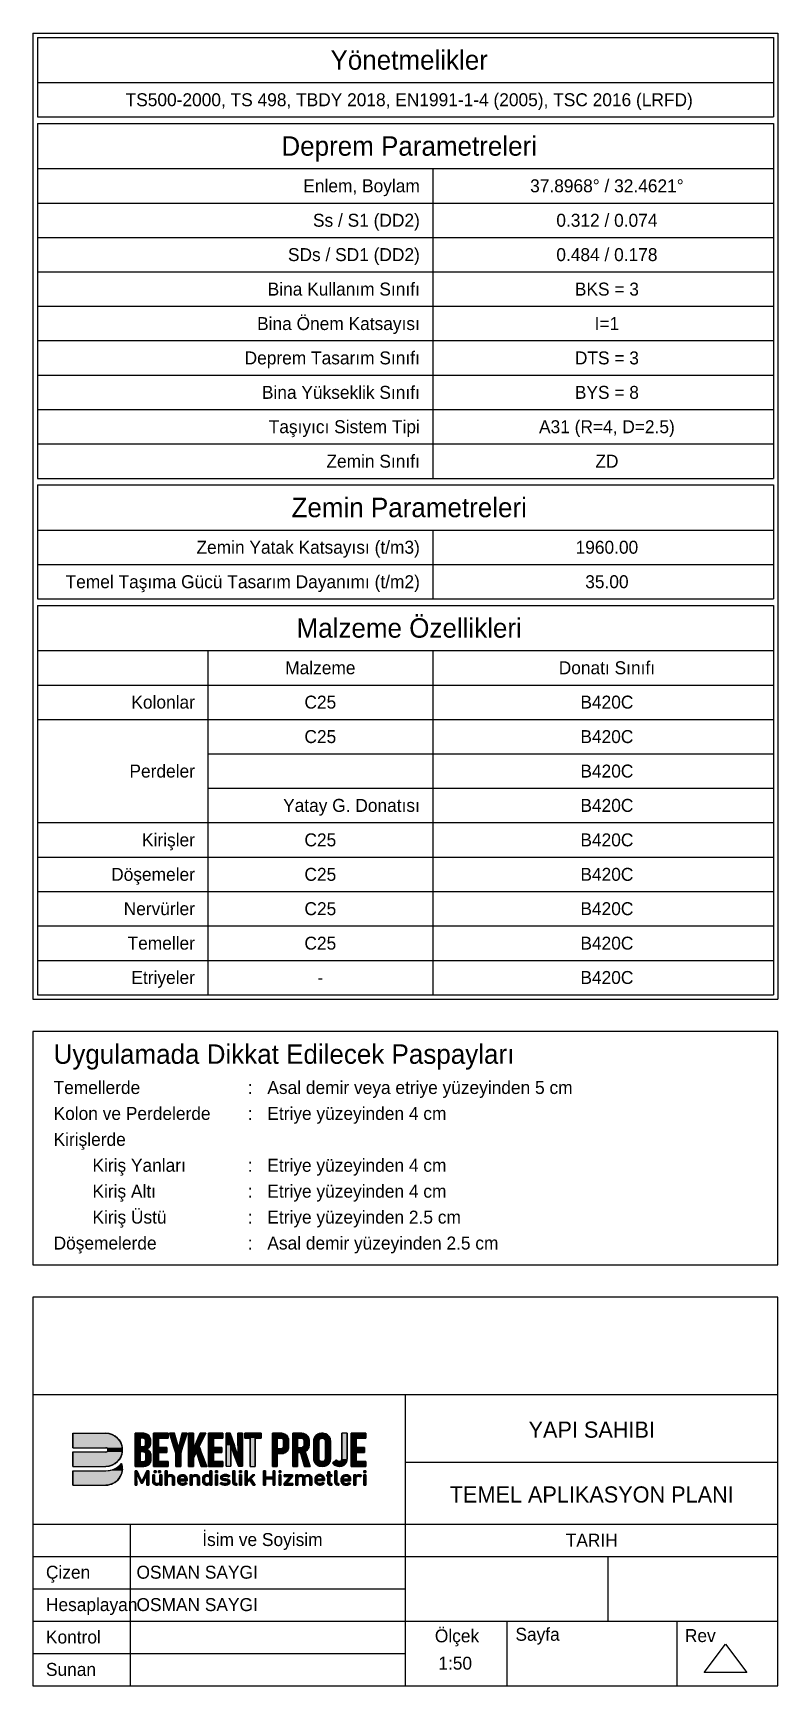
# Model space of a CAD drawing. Extents: x -2905 to 5507, y 1609 to 5809.
# Drawn here: x 4882 to 5457, y 1659 to 2934 of the extents above; entities that cross this region are included whole.
import ezdxf
from ezdxf.enums import TextEntityAlignment as Align

# ---------------------------------------------------------------- set-up
doc = ezdxf.new("R2010")
doc.units = 0
doc.header["$MEASUREMENT"] = 0
doc.layers.get('0').update_dxf_attribs({"linetype": 'CONTINUOUS'})
for name, color, linetype in [('METRAJ_TABLOSU_ANA_BAŞLıK', 1, 'CONTINUOUS'), ('METRAJ_TABLOSU_BAŞLıK', 1, 'CONTINUOUS'), ('METRAJ_TABLOSU_YAZı', 250, 'CONTINUOUS'), ('METRAJ_TABLOSU_ÇIZGI', 161, 'CONTINUOUS'), ('SHEETSUMMARY-10', 8, 'CONTINUOUS'), ('SHEETSUMMARY-30', 82, 'CONTINUOUS'), ('SHEETSUMMARY-35', 9, 'CONTINUOUS'), ('SHEETSUMMARY-40', 231, 'CONTINUOUS'), ('SHEETVIEW', 40, 'CONTINUOUS'), ('TEXT-175', 12, 'CONTINUOUS')]:
    doc.layers.add(name, color=color, linetype=linetype)
doc.styles.add('YAZI__BEYKENT_', font='txt')

msp = doc.modelspace()

# ---------------------------------------------------------------- texts
at = {"layer": 'METRAJ_TABLOSU_ANA_BAŞLıK', "style": 'YAZI__BEYKENT_'}
for s, p in [('Yönetmelikler', (5172.5, 2913.6)), ('Deprem Parametreleri', (5172.5, 2847.2)), ('Zemin Parametreleri', (5172.5, 2568.3)), ('Malzeme Özellikleri', (5172.5, 2475.3))]:
    msp.add_text(s, height=15, dxfattribs=at).set_placement(p, align=Align.MIDDLE_CENTER)
msp.add_text('Uygulamada Dikkat Edilecek Paspayları', height=15, dxfattribs=at).set_placement((4898, 2146.5), align=Align.MIDDLE_LEFT)
at = {"layer": 'METRAJ_TABLOSU_BAŞLıK', "style": 'YAZI__BEYKENT_'}
for s, p in [('Malzeme', (5103.9, 2444.6)), ('Donatı Sınıfı', (5325.1, 2444.6))]:
    msp.add_text(s, height=10, dxfattribs=at).set_placement(p, align=Align.MIDDLE_CENTER)
for s, p in [('Kolonlar', (5007.1, 2418.1)), ('Perdeler', (5007.1, 2364.9)), ('Yatay G. Donatısı', (5180.7, 2338.4)), ('Kirişler', (5007.1, 2311.8)), ('Döşemeler', (5007.1, 2285.2)), ('Nervürler', (5007.1, 2258.7)), ('Temeller', (5007.1, 2232.1)), ('Etriyeler', (5007.1, 2205.6))]:
    msp.add_text(s, height=10, dxfattribs=at).set_placement(p, align=Align.MIDDLE_RIGHT)
at = {"layer": 'METRAJ_TABLOSU_YAZı', "style": 'YAZI__BEYKENT_'}
for s, p in [('TS500-2000, TS 498, TBDY 2018, EN1991-1-4 (2005), TSC 2016 (LRFD)', (5172.5, 2882.9)), ('37.8968° / 32.4621°', (5325.1, 2816.5)), ('0.312 / 0.074', (5325.1, 2789.9)), ('0.484 / 0.178', (5325.1, 2763.4)), ('BKS = 3', (5325.1, 2736.8)), ('I=1', (5325.1, 2710.2)), ('DTS = 3', (5325.1, 2683.7)), ('BYS = 8', (5325.1, 2657.1)), ('A31 (R=4, D=2.5)', (5325.1, 2630.6)), ('ZD', (5325.1, 2604)), ('1960.00', (5325.1, 2537.6)), ('35.00', (5325.1, 2511)), ('C25', (5103.9, 2418.1)), ('B420C', (5325.1, 2418.1)), ('C25', (5103.9, 2391.5)), ('B420C', (5325.1, 2391.5)), ('B420C', (5325.1, 2364.9)), ('B420C', (5325.1, 2338.4)), ('C25', (5103.9, 2311.8)), ('B420C', (5325.1, 2311.8)), ('C25', (5103.9, 2285.2)), ('B420C', (5325.1, 2285.2)), ('C25', (5103.9, 2258.7)), ('B420C', (5325.1, 2258.7)), ('C25', (5103.9, 2232.1)), ('B420C', (5325.1, 2232.1)), ('B420C', (5325.1, 2205.6)), ('-', (5103.9, 2205.6))]:
    msp.add_text(s, height=10, dxfattribs=at).set_placement(p, align=Align.MIDDLE_CENTER)
for s, p in [('Enlem, Boylam', (5180.7, 2816.5)), ('Ss / S1 (DD2)', (5180.7, 2789.9)), ('SDs / SD1 (DD2)', (5180.7, 2763.4)), ('Bina Kullanım Sınıfı', (5180.7, 2736.8)), ('Bina Önem Katsayısı', (5180.7, 2710.2)), ('Deprem Tasarım Sınıfı', (5180.7, 2683.7)), ('Bina Yükseklik Sınıfı', (5180.7, 2657.1)), ('Taşıyıcı Sistem Tipi', (5180.7, 2630.6)), ('Zemin Sınıfı', (5180.7, 2604)), ('Zemin Yatak Katsayısı (t/m3)', (5180.7, 2537.6)), ('Temel Taşıma Gücü Tasarım Dayanımı (t/m2)', (5180.7, 2511))]:
    msp.add_text(s, height=10, dxfattribs=at).set_placement(p, align=Align.MIDDLE_RIGHT)
for s, p in [('Temellerde', (4898, 2120.7)), (':', (5048, 2120.7)), ('Asal demir veya etriye yüzeyinden 5 cm', (5063, 2120.7)), ('Kolon ve Perdelerde', (4898, 2100.7)), ('Etriye yüzeyinden 4 cm', (5063, 2100.7)), (':', (5048, 2100.7)), ('Kirişlerde', (4898, 2080.7)), ('Kiriş Yanları', (4928, 2060.7)), ('Etriye yüzeyinden 4 cm', (5063, 2060.7)), (':', (5048, 2060.7)), ('Kiriş Altı', (4928, 2040.7)), (':', (5048, 2040.7)), ('Etriye yüzeyinden 4 cm', (5063, 2040.7)), ('Kiriş Üstü', (4928, 2020.7)), (':', (5048, 2020.7)), ('Etriye yüzeyinden 2.5 cm', (5063, 2020.7)), ('Döşemelerde', (4898, 2000.7)), (':', (5048, 2000.7)), ('Asal demir yüzeyinden 2.5 cm', (5063, 2000.7))]:
    msp.add_text(s, height=10, dxfattribs=at).set_placement(p, align=Align.MIDDLE_LEFT)
at = {"layer": 'SHEETSUMMARY-10', "style": 'YAZI__BEYKENT_'}
for s, p in [('TARIH', (5313.4, 1771.4)), ('1:50', (5208, 1676.5))]:
    msp.add_text(s, height=10, dxfattribs=at).set_placement(p, align=Align.MIDDLE_CENTER)
for s, p in [('Çizen', (4892.1, 1741.7)), ('OSMAN SAYGI', (4962, 1741.7)), ('Hesaplayan', (4892.1, 1716.7)), ('OSMAN SAYGI', (4962, 1716.7)), ('Kontrol', (4892.1, 1691.7)), ('Sunan', (4892.1, 1666.7))]:
    msp.add_text(s, height=10, dxfattribs=at).set_placement(p)
at = {"layer": 'SHEETSUMMARY-35', "style": 'YAZI__BEYKENT_'}
for s, p in [('İsim ve Soyisim', (5059.2, 1771.9)), ('Ölçek', (5209.4, 1697.6)), ('Rev', (5397.2, 1697.8))]:
    msp.add_text(s, height=10, dxfattribs=at).set_placement(p, align=Align.MIDDLE_CENTER)
msp.add_text('Sayfa', height=10, dxfattribs=at).set_placement((5254.5, 1693.8))
at = {"layer": 'SHEETSUMMARY-40', "style": 'YAZI__BEYKENT_'}
msp.add_text('YAPI SAHIBI', height=12.5, dxfattribs=at).set_placement((5313.4, 1856.7), align=Align.MIDDLE)
at = {"layer": 'TEXT-175', "style": 'YAZI__BEYKENT_'}
msp.add_text('TEMEL APLIKASYON PLANI', height=12.5, dxfattribs=at).set_placement((5313.4, 1806.7), align=Align.MIDDLE)

# ---------------------------------------------------------------- blocks, each defined once
blk = doc.blocks.new('*U92')
at = {"color": 152, "linetype": 'Continuous'}
for p, q in [((30.7, -30.2), (30.7, -30)), ((30.7, -30.9), (30.7, -30.2)), ((30.7, -31.9), (30.7, -30.9)), ((30.7, -33.3), (30.7, -31.9)), ((30.7, -35.1), (30.7, -33.3)), ((30.7, -37.1), (30.7, -35.1)), ((30.7, -39.3), (30.7, -37.1)), ((56.2, -30), (58.6, -30.2)), ((58.6, -30.2), (60.8, -30.9)), ((60.8, -30.9), (63, -31.9)), ((63, -31.9), (64.8, -33.3)), ((64.8, -33.3), (66.4, -35.1)), ((66.4, -35.1), (67.7, -37.1)), ((67.7, -37.1), (68.5, -39.3)), ((30.7, -41.1), (30.7, -39.3)), ((30.7, -46.3), (30.7, -44.4)), ((30.7, -48.5), (30.7, -46.3)), ((30.7, -50.5), (30.7, -48.5)), ((30.7, -52.2), (30.7, -50.5)), ((56.5, -41.1), (56.2, -41.1)), ((56.2, -44.4), (56.5, -44.4)), ((56.8, -41.2), (56.5, -41.1)), ((56.5, -44.4), (56.8, -44.3)), ((57.1, -41.4), (56.8, -41.2)), ((56.8, -44.3), (57.1, -44.2)), ((57.3, -41.5), (57.1, -41.4)), ((57.1, -44.2), (57.3, -44)), ((57.4, -41.6), (57.3, -41.5)), ((57.3, -44), (57.4, -44)), ((57.6, -41.8), (57.4, -41.6)), ((57.4, -44), (57.6, -43.8)), ((57.7, -42), (57.6, -41.8)), ((57.6, -43.8), (57.7, -43.5)), ((57.8, -42.3), (57.7, -42)), ((57.7, -43.5), (57.8, -43.2)), ((57.9, -42.6), (57.8, -42.3)), ((57.8, -43.2), (57.9, -42.9)), ((57.9, -42.9), (57.9, -42.6)), ((66.4, -50.5), (64.8, -52.2)), ((67.7, -48.5), (66.4, -50.5)), ((68.5, -46.3), (67.7, -48.5)), ((68.5, -39.3), (68.9, -41.1)), ((68.9, -44.4), (68.5, -46.3)), ((68.9, -41.1), (68.9, -41.1)), ((68.9, -41.1), (68.9, -41.2)), ((68.9, -41.2), (68.9, -41.4)), ((68.9, -41.4), (68.9, -41.5)), ((68.9, -41.5), (68.9, -41.6)), ((68.9, -41.6), (68.9, -41.8)), ((68.9, -41.8), (68.9, -42)), ((68.9, -42), (68.9, -42.3)), ((68.9, -42.3), (68.9, -42.6)), ((68.9, -42.6), (68.9, -42.9)), ((68.9, -42.9), (68.9, -43.2)), ((68.9, -43.2), (68.9, -43.5)), ((68.9, -43.5), (68.9, -43.8)), ((68.9, -43.8), (68.9, -44)), ((68.9, -44), (68.9, -44)), ((68.9, -44), (68.9, -44.2)), ((68.9, -44.2), (68.9, -44.3)), ((68.9, -44.3), (68.9, -44.4)), ((68.9, -44.4), (68.9, -44.4)), ((30.7, -53.6), (30.7, -52.2)), ((30.7, -54.7), (30.7, -53.6)), ((30.7, -55.3), (30.7, -54.7)), ((30.7, -55.6), (30.7, -55.3)), ((58.6, -55.3), (56.2, -55.6)), ((60.8, -54.7), (58.6, -55.3)), ((63, -53.6), (60.8, -54.7)), ((64.8, -52.2), (63, -53.6))]:
    blk.add_line(p, q, dxfattribs=at)
at = {"color": 152, "linetype": 'Continuous', "extrusion": (0, 0, -1)}
for points in [[(-30.7, -30), (-58.6, -30.2), (-30.7, -30.2)], [(-30.7, -30), (-56.2, -30), (-58.6, -30.2)], [(-30.7, -30.2), (-60.8, -30.9), (-30.7, -30.9)], [(-30.7, -30.2), (-58.6, -30.2), (-60.8, -30.9)], [(-30.7, -30.9), (-63, -31.9), (-30.7, -31.9)], [(-30.7, -30.9), (-60.8, -30.9), (-63, -31.9)], [(-30.7, -31.9), (-64.8, -33.3), (-30.7, -33.3)], [(-30.7, -31.9), (-63, -31.9), (-64.8, -33.3)], [(-30.7, -33.3), (-66.4, -35.1), (-30.7, -35.1)], [(-30.7, -33.3), (-64.8, -33.3), (-66.4, -35.1)], [(-30.7, -35.1), (-67.7, -37.1), (-30.7, -37.1)], [(-30.7, -35.1), (-66.4, -35.1), (-67.7, -37.1)], [(-30.7, -37.1), (-68.5, -39.3), (-30.7, -39.3)], [(-30.7, -37.1), (-67.7, -37.1), (-68.5, -39.3)], [(-30.7, -39.3), (-68.9, -41.1), (-30.7, -41.1)], [(-30.7, -39.3), (-68.5, -39.3), (-68.9, -41.1)], [(-30.7, -44.4), (-68.5, -46.3), (-30.7, -46.3)], [(-30.7, -44.4), (-68.9, -44.4), (-68.5, -46.3)], [(-30.7, -46.3), (-67.7, -48.5), (-30.7, -48.5)], [(-30.7, -46.3), (-68.5, -46.3), (-67.7, -48.5)], [(-30.7, -48.5), (-66.4, -50.5), (-30.7, -50.5)], [(-30.7, -48.5), (-67.7, -48.5), (-66.4, -50.5)], [(-30.7, -50.5), (-64.8, -52.2), (-30.7, -52.2)], [(-30.7, -50.5), (-66.4, -50.5), (-64.8, -52.2)], [(-56.2, -41.1), (-68.9, -41.1), (-56.5, -41.1)], [(-56.2, -41.1), (-68.9, -41.1), (-68.9, -41.1)], [(-56.5, -44.4), (-68.9, -44.4), (-56.2, -44.4)], [(-56.5, -41.1), (-68.9, -41.2), (-56.8, -41.2)], [(-56.5, -41.1), (-68.9, -41.1), (-68.9, -41.2)], [(-56.8, -44.3), (-68.9, -44.4), (-56.5, -44.4)], [(-56.5, -44.4), (-68.9, -44.4), (-68.9, -44.4)], [(-56.8, -41.2), (-68.9, -41.4), (-57.1, -41.4)], [(-56.8, -41.2), (-68.9, -41.2), (-68.9, -41.4)], [(-57.1, -44.2), (-68.9, -44.3), (-56.8, -44.3)], [(-56.8, -44.3), (-68.9, -44.3), (-68.9, -44.4)], [(-57.1, -41.4), (-68.9, -41.5), (-57.3, -41.5)], [(-57.1, -41.4), (-68.9, -41.4), (-68.9, -41.5)], [(-57.3, -44), (-68.9, -44.2), (-57.1, -44.2)], [(-57.1, -44.2), (-68.9, -44.2), (-68.9, -44.3)], [(-57.3, -41.5), (-68.9, -41.6), (-57.4, -41.6)], [(-57.3, -41.5), (-68.9, -41.5), (-68.9, -41.6)], [(-57.4, -44), (-68.9, -44), (-57.3, -44)], [(-57.3, -44), (-68.9, -44), (-68.9, -44.2)], [(-57.4, -41.6), (-68.9, -41.8), (-57.6, -41.8)], [(-57.4, -41.6), (-68.9, -41.6), (-68.9, -41.8)], [(-57.6, -43.8), (-68.9, -44), (-57.4, -44)], [(-57.4, -44), (-68.9, -44), (-68.9, -44)], [(-57.6, -41.8), (-68.9, -42), (-57.7, -42)], [(-57.6, -41.8), (-68.9, -41.8), (-68.9, -42)], [(-57.7, -43.5), (-68.9, -43.8), (-57.6, -43.8)], [(-57.6, -43.8), (-68.9, -43.8), (-68.9, -44)], [(-57.7, -42), (-68.9, -42.3), (-57.8, -42.3)], [(-57.7, -42), (-68.9, -42), (-68.9, -42.3)], [(-57.8, -43.2), (-68.9, -43.5), (-57.7, -43.5)], [(-57.7, -43.5), (-68.9, -43.5), (-68.9, -43.8)], [(-57.8, -42.3), (-68.9, -42.6), (-57.9, -42.6)], [(-57.8, -42.3), (-68.9, -42.3), (-68.9, -42.6)], [(-57.9, -42.9), (-68.9, -43.2), (-57.8, -43.2)], [(-57.8, -43.2), (-68.9, -43.2), (-68.9, -43.5)], [(-57.9, -42.6), (-68.9, -42.9), (-57.9, -42.9)], [(-57.9, -42.6), (-68.9, -42.6), (-68.9, -42.9)], [(-57.9, -42.9), (-68.9, -42.9), (-68.9, -43.2)], [(-30.7, -52.2), (-63, -53.6), (-30.7, -53.6)], [(-30.7, -52.2), (-64.8, -52.2), (-63, -53.6)], [(-30.7, -53.6), (-60.8, -54.7), (-30.7, -54.7)], [(-30.7, -53.6), (-63, -53.6), (-60.8, -54.7)], [(-30.7, -54.7), (-58.6, -55.3), (-30.7, -55.3)], [(-30.7, -54.7), (-60.8, -54.7), (-58.6, -55.3)], [(-30.7, -55.3), (-56.2, -55.6), (-30.7, -55.6)], [(-30.7, -55.3), (-58.6, -55.3), (-56.2, -55.6)]]:
    blk.add_solid(points, dxfattribs=at)
blk = doc.blocks.new('*U93')
at = {"color": 85, "linetype": 'Continuous'}
for p, q in [((30.7, -60.4), (30.7, -58.9)), ((30.7, -62.7), (30.7, -60.4)), ((30.7, -64.8), (30.7, -62.7)), ((56.2, -58.9), (59, -58.7)), ((59, -58.7), (61.2, -58.1)), ((61.2, -58.1), (61.6, -58)), ((61.6, -58), (64.1, -56.8)), ((64.1, -56.8), (65.8, -55.7)), ((65.8, -55.7), (66.4, -55.3)), ((66.4, -55.3), (68.4, -53.3)), ((67.8, -62.7), (66.5, -64.8)), ((68.6, -60.4), (67.8, -62.7)), ((68.4, -53.3), (68.8, -55.3)), ((68.8, -58.9), (68.6, -60.4)), ((68.8, -55.3), (68.9, -55.7)), ((68.9, -58.7), (68.8, -58.9)), ((68.9, -55.7), (68.9, -56.8)), ((68.9, -56.8), (69, -58)), ((69, -58.1), (68.9, -58.7)), ((69, -58), (69, -58.1)), ((30.7, -66.6), (30.7, -64.8)), ((30.7, -68), (30.7, -66.6)), ((30.7, -69.1), (30.7, -68)), ((30.7, -69.8), (30.7, -69.1)), ((30.7, -70), (30.7, -69.8)), ((58.6, -69.8), (56.2, -70)), ((60.9, -69.1), (58.6, -69.8)), ((63.1, -68), (60.9, -69.1)), ((65, -66.6), (63.1, -68)), ((66.5, -64.8), (65, -66.6))]:
    blk.add_line(p, q, dxfattribs=at)
at = {"color": 85, "linetype": 'Continuous', "extrusion": (0, 0, -1)}
for points in [[(-30.7, -58.9), (-68.6, -60.4), (-30.7, -60.4)], [(-30.7, -58.9), (-68.8, -58.9), (-68.6, -60.4)], [(-30.7, -60.4), (-67.8, -62.7), (-30.7, -62.7)], [(-30.7, -60.4), (-68.6, -60.4), (-67.8, -62.7)], [(-30.7, -62.7), (-66.5, -64.8), (-30.7, -64.8)], [(-30.7, -62.7), (-67.8, -62.7), (-66.5, -64.8)], [(-59, -58.7), (-68.8, -58.9), (-56.2, -58.9)], [(-61.2, -58.1), (-68.9, -58.7), (-59, -58.7)], [(-59, -58.7), (-68.9, -58.7), (-68.8, -58.9)], [(-61.6, -58), (-69, -58.1), (-61.2, -58.1)], [(-61.2, -58.1), (-69, -58.1), (-68.9, -58.7)], [(-64.1, -56.8), (-69, -58), (-61.6, -58)], [(-61.6, -58), (-69, -58), (-69, -58.1)], [(-65.8, -55.7), (-68.9, -56.8), (-64.1, -56.8)], [(-64.1, -56.8), (-68.9, -56.8), (-69, -58)], [(-66.4, -55.3), (-68.9, -55.7), (-65.8, -55.7)], [(-65.8, -55.7), (-68.9, -55.7), (-68.9, -56.8)], [(-68.4, -53.3), (-68.8, -55.3), (-66.4, -55.3)], [(-66.4, -55.3), (-68.8, -55.3), (-68.9, -55.7)], [(-30.7, -64.8), (-65, -66.6), (-30.7, -66.6)], [(-30.7, -64.8), (-66.5, -64.8), (-65, -66.6)], [(-30.7, -66.6), (-63.1, -68), (-30.7, -68)], [(-30.7, -66.6), (-65, -66.6), (-63.1, -68)], [(-30.7, -68), (-60.9, -69.1), (-30.7, -69.1)], [(-30.7, -68), (-63.1, -68), (-60.9, -69.1)], [(-30.7, -69.1), (-58.6, -69.8), (-30.7, -69.8)], [(-30.7, -69.1), (-60.9, -69.1), (-58.6, -69.8)], [(-30.7, -69.8), (-56.2, -70), (-30.7, -70)], [(-30.7, -69.8), (-58.6, -69.8), (-56.2, -70)]]:
    blk.add_solid(points, dxfattribs=at)
blk = doc.blocks.new('*U94')
at = {"color": 152, "linetype": 'Continuous'}
for p, q in [((163.4, -33.7), (163.4, -30)), ((167.7, -55.6), (167.7, -33.7)), ((171.6, -33.7), (171.6, -55.6)), ((176, -30), (176, -33.7))]:
    blk.add_line(p, q, dxfattribs=at)
at = {"color": 152, "linetype": 'Continuous', "extrusion": (0, 0, -1)}
for points in [[(-163.4, -30), (-176, -33.7), (-163.4, -33.7)], [(-163.4, -30), (-176, -30), (-176, -33.7)], [(-167.7, -33.7), (-171.6, -55.6), (-167.7, -55.6)], [(-167.7, -33.7), (-171.6, -33.7), (-171.6, -55.6)]]:
    blk.add_solid(points, dxfattribs=at)
blk = doc.blocks.new('*U95')
at = {"color": 152, "linetype": 'Continuous'}
for p, q in [((149.1, -39.4), (149.1, -30)), ((152.2, -30), (155.6, -39.4)), ((158.2, -39.4), (158.2, -30)), ((161.8, -30), (161.8, -39.4)), ((149.1, -55.5), (149.1, -39.4)), ((155.4, -46.9), (152.6, -39.4)), ((152.6, -39.4), (152.6, -55.5)), ((158.6, -55.5), (155.4, -46.9)), ((161.8, -39.4), (161.8, -46.9)), ((161.8, -46.9), (161.8, -55.5))]:
    blk.add_line(p, q, dxfattribs=at)
at = {"color": 152, "linetype": 'Continuous', "extrusion": (0, 0, -1)}
for points in [[(-149.1, -30), (-155.6, -39.4), (-149.1, -39.4)], [(-149.1, -30), (-152.2, -30), (-155.6, -39.4)], [(-158.2, -30), (-161.8, -39.4), (-158.2, -39.4)], [(-158.2, -30), (-161.8, -30), (-161.8, -39.4)], [(-149.1, -39.4), (-152.6, -55.5), (-149.1, -55.5)], [(-149.1, -39.4), (-152.6, -39.4), (-152.6, -55.5)], [(-152.6, -39.4), (-158.2, -46.9), (-155.4, -46.9)], [(-152.6, -39.4), (-155.6, -39.4), (-158.2, -46.9)], [(-155.4, -46.9), (-161.8, -55.5), (-158.6, -55.5)], [(-155.4, -46.9), (-161.8, -46.9), (-161.8, -55.5)], [(-158.2, -39.4), (-161.8, -46.9), (-158.2, -46.9)], [(-158.2, -39.4), (-161.8, -39.4), (-161.8, -46.9)]]:
    blk.add_solid(points, dxfattribs=at)
blk = doc.blocks.new('*U96')
at = {"color": 152, "linetype": 'Continuous'}
for p, q in [((135.5, -33.7), (135.5, -30)), ((135.5, -41), (135.5, -33.7)), ((139.3, -33.7), (139.3, -41)), ((146.6, -30), (146.6, -33.7)), ((135.5, -44.7), (135.5, -41)), ((135.5, -51.8), (135.5, -44.7)), ((139.3, -44.7), (139.3, -51.8)), ((145.7, -41), (145.7, -44.7)), ((135.5, -55.6), (135.5, -51.8)), ((146.6, -51.8), (146.6, -55.6))]:
    blk.add_line(p, q, dxfattribs=at)
at = {"color": 152, "linetype": 'Continuous', "extrusion": (0, 0, -1)}
for points in [[(-135.5, -30), (-146.6, -33.7), (-135.5, -33.7)], [(-135.5, -30), (-146.6, -30), (-146.6, -33.7)], [(-135.5, -33.7), (-139.3, -41), (-135.5, -41)], [(-135.5, -33.7), (-139.3, -33.7), (-139.3, -41)], [(-135.5, -41), (-145.7, -44.7), (-135.5, -44.7)], [(-135.5, -41), (-145.7, -41), (-145.7, -44.7)], [(-135.5, -44.7), (-139.3, -51.8), (-135.5, -51.8)], [(-135.5, -44.7), (-139.3, -44.7), (-139.3, -51.8)], [(-135.5, -51.8), (-146.6, -55.6), (-135.5, -55.6)], [(-135.5, -51.8), (-146.6, -51.8), (-146.6, -55.6)]]:
    blk.add_solid(points, dxfattribs=at)
blk = doc.blocks.new('*U97')
at = {"color": 152, "linetype": 'Continuous'}
for p, q in [((120.1, -40.3), (120.1, -30)), ((123.9, -30), (123.9, -40.3)), ((124.7, -40.3), (129, -30)), ((133.3, -30), (128.3, -40.3)), ((120.1, -42.1), (120.1, -40.3)), ((120.1, -44.6), (120.1, -42.1)), ((120.1, -49.2), (120.1, -44.6)), ((120.1, -55.6), (120.1, -49.2)), ((126.2, -44.6), (123.9, -49.2)), ((123.9, -49.2), (123.9, -55.6)), ((129.8, -55.6), (126.2, -44.6)), ((128.3, -40.3), (129, -42.1)), ((129, -42.1), (129.9, -44.6)), ((129.9, -44.6), (134.1, -55.6))]:
    blk.add_line(p, q, dxfattribs=at)
at = {"color": 152, "linetype": 'Continuous', "extrusion": (0, 0, -1)}
for points in [[(-120.1, -30), (-123.9, -40.3), (-120.1, -40.3)], [(-120.1, -30), (-123.9, -30), (-123.9, -40.3)], [(-129, -30), (-128.3, -40.3), (-124.7, -40.3)], [(-129, -30), (-133.3, -30), (-128.3, -40.3)], [(-120.1, -40.3), (-123.9, -42.1), (-120.1, -42.1)], [(-120.1, -40.3), (-123.9, -40.3), (-123.9, -42.1)], [(-120.1, -42.1), (-129.9, -44.6), (-120.1, -44.6)], [(-120.1, -42.1), (-129, -42.1), (-129.9, -44.6)], [(-120.1, -44.6), (-123.9, -49.2), (-120.1, -49.2)], [(-120.1, -44.6), (-126.2, -44.6), (-123.9, -49.2)], [(-120.1, -49.2), (-123.9, -55.6), (-120.1, -55.6)], [(-120.1, -49.2), (-123.9, -49.2), (-123.9, -55.6)], [(-124.7, -40.3), (-129, -42.1), (-123.9, -42.1)], [(-124.7, -40.3), (-128.3, -40.3), (-129, -42.1)], [(-126.2, -44.6), (-134.1, -55.6), (-129.8, -55.6)], [(-126.2, -44.6), (-129.9, -44.6), (-134.1, -55.6)]]:
    blk.add_solid(points, dxfattribs=at)
blk = doc.blocks.new('*U98')
at = {"color": 152, "linetype": 'Continuous'}
for p, q in [((108.8, -40.8), (105.3, -30)), ((118.9, -30), (115.5, -40.8)), ((110.3, -45.3), (108.8, -40.8)), ((110.3, -55.6), (110.3, -45.3)), ((115.5, -40.8), (114.1, -45.3)), ((114.1, -45.3), (114.1, -55.6))]:
    blk.add_line(p, q, dxfattribs=at)
at = {"color": 152, "linetype": 'Continuous', "extrusion": (0, 0, -1)}
for points in [[(-105.3, -30), (-112.2, -40.8), (-108.8, -40.8)], [(-105.3, -30), (-109.3, -30), (-112.2, -40.8)], [(-114.9, -30), (-115.5, -40.8), (-112.2, -40.8)], [(-114.9, -30), (-118.9, -30), (-115.5, -40.8)], [(-108.8, -40.8), (-114.1, -45.3), (-110.3, -45.3)], [(-108.8, -40.8), (-115.5, -40.8), (-114.1, -45.3)], [(-110.3, -45.3), (-114.1, -55.6), (-110.3, -55.6)], [(-110.3, -45.3), (-114.1, -45.3), (-114.1, -55.6)]]:
    blk.add_solid(points, dxfattribs=at)
blk = doc.blocks.new('*U99')
at = {"color": 152, "linetype": 'Continuous'}
for p, q in [((93.1, -33.7), (93.1, -30)), ((93.1, -41), (93.1, -33.7)), ((97, -33.7), (97, -41)), ((104.3, -30), (104.3, -33.7)), ((93.1, -44.7), (93.1, -41)), ((93.1, -51.8), (93.1, -44.7)), ((97, -44.7), (97, -51.8)), ((103.4, -41), (103.4, -44.7)), ((93.1, -55.6), (93.1, -51.8)), ((104.3, -51.8), (104.3, -55.6))]:
    blk.add_line(p, q, dxfattribs=at)
at = {"color": 152, "linetype": 'Continuous', "extrusion": (0, 0, -1)}
for points in [[(-93.1, -30), (-104.3, -33.7), (-93.1, -33.7)], [(-93.1, -30), (-104.3, -30), (-104.3, -33.7)], [(-93.1, -33.7), (-97, -41), (-93.1, -41)], [(-93.1, -33.7), (-97, -33.7), (-97, -41)], [(-93.1, -41), (-103.4, -44.7), (-93.1, -44.7)], [(-93.1, -41), (-103.4, -41), (-103.4, -44.7)], [(-93.1, -44.7), (-97, -51.8), (-93.1, -51.8)], [(-93.1, -44.7), (-97, -44.7), (-97, -51.8)], [(-93.1, -51.8), (-104.3, -55.6), (-93.1, -55.6)], [(-93.1, -51.8), (-104.3, -51.8), (-104.3, -55.6)]]:
    blk.add_solid(points, dxfattribs=at)
blk = doc.blocks.new('*U100')
at = {"color": 152, "linetype": 'Continuous'}
for p, q in [((78.8, -30.1), (78.8, -30)), ((78.8, -30.4), (78.8, -30.1)), ((78.8, -30.9), (78.8, -30.4)), ((78.8, -31.5), (78.8, -30.9)), ((78.8, -32.3), (78.8, -31.5)), ((78.8, -33.2), (78.8, -32.3)), ((78.8, -33.6), (78.8, -33.2)), ((78.8, -40.5), (78.8, -33.6)), ((82.6, -33.6), (82.6, -40.5)), ((85.3, -33.6), (84.9, -33.6)), ((85.6, -33.7), (85.3, -33.6)), ((85.5, -30), (86.5, -30.1)), ((85.9, -33.9), (85.6, -33.7)), ((86.2, -34.1), (85.9, -33.9)), ((86.3, -34.2), (86.2, -34.1)), ((86.4, -34.3), (86.3, -34.2)), ((86.6, -34.6), (86.4, -34.3)), ((86.5, -30.1), (87.4, -30.4)), ((86.7, -34.9), (86.6, -34.6)), ((86.8, -35.2), (86.7, -34.9)), ((86.8, -35.2), (86.8, -35.2)), ((86.8, -35.5), (86.8, -35.2)), ((86.8, -37.9), (86.8, -35.5)), ((86.8, -38.6), (86.8, -37.9)), ((87.4, -30.4), (88.3, -30.9)), ((88.3, -30.9), (89.1, -31.5)), ((89.1, -31.5), (89.8, -32.3)), ((89.8, -32.3), (90.2, -33.2)), ((90.2, -33.2), (90.4, -33.6)), ((90.4, -33.6), (90.4, -33.6)), ((90.4, -33.6), (90.4, -33.7)), ((90.4, -33.7), (90.4, -33.9)), ((90.4, -33.9), (90.5, -34.1)), ((90.5, -34.1), (90.5, -34.2)), ((90.5, -34.2), (90.6, -34.3)), ((90.6, -34.3), (90.6, -34.6)), ((90.6, -34.6), (90.6, -34.9)), ((90.6, -34.9), (90.6, -35.2)), ((90.6, -35.2), (90.6, -35.2)), ((90.6, -35.2), (90.6, -35.5)), ((90.6, -35.5), (90.6, -37.9)), ((90.6, -37.9), (90.6, -38.6)), ((78.8, -40.7), (78.8, -40.5)), ((78.8, -41.2), (78.8, -40.7)), ((78.8, -41.5), (78.8, -41.2)), ((78.8, -41.9), (78.8, -41.5)), ((78.8, -42.1), (78.8, -41.9)), ((78.8, -42.3), (78.8, -42.1)), ((78.8, -42.5), (78.8, -42.3)), ((78.8, -42.7), (78.8, -42.5)), ((78.8, -43.1), (78.8, -42.7)), ((78.8, -43.5), (78.8, -43.1)), ((78.8, -44.1), (78.8, -43.5)), ((78.8, -51.9), (78.8, -44.1)), ((82.6, -44.1), (82.6, -51.9)), ((84.9, -40.5), (85.3, -40.5)), ((85.2, -44.1), (84.9, -44.1)), ((85.4, -44.2), (85.2, -44.1)), ((85.3, -40.5), (85.6, -40.4)), ((86.1, -44.4), (85.4, -44.2)), ((85.6, -40.4), (86, -40.2)), ((86, -40.2), (86.2, -40)), ((86.4, -44.6), (86.1, -44.4)), ((86.2, -40), (86.3, -39.9)), ((86.3, -39.9), (86.5, -39.7)), ((86.4, -44.7), (86.4, -44.6)), ((86.9, -45.3), (86.4, -44.7)), ((86.5, -39.7), (86.6, -39.4)), ((86.6, -39.4), (86.7, -39.3)), ((86.7, -39.3), (86.8, -39)), ((86.8, -38.7), (86.8, -38.6)), ((86.8, -39), (86.8, -38.7)), ((86.8, -51.1), (87, -50.9)), ((87, -45.8), (86.9, -45.3)), ((87.1, -46), (87, -45.8)), ((87, -50.9), (87.1, -50.3)), ((87.7, -42.1), (87.1, -42.3)), ((87.1, -42.3), (87.9, -42.5)), ((87.1, -46.6), (87.1, -46)), ((87.1, -46.8), (87.1, -46.6)), ((87.1, -50.1), (87.1, -46.8)), ((87.1, -50.3), (87.1, -50.1)), ((88.4, -41.9), (87.7, -42.1)), ((87.9, -42.5), (88.6, -42.7)), ((89, -41.5), (88.4, -41.9)), ((88.6, -42.7), (89.2, -43.1)), ((89.4, -41.2), (89, -41.5)), ((89.2, -43.1), (89.8, -43.5)), ((89.9, -40.7), (89.4, -41.2)), ((89.8, -43.5), (90.2, -44.1)), ((90, -40.5), (89.9, -40.5)), ((89.9, -40.5), (89.9, -40.7)), ((90.1, -40.2), (90, -40.4)), ((90, -40.4), (90, -40.5)), ((90.2, -40), (90.1, -40.2)), ((90.3, -39.9), (90.2, -40)), ((90.2, -44.1), (90.3, -44.1)), ((90.4, -39.7), (90.3, -39.9)), ((90.3, -44.1), (90.3, -44.2)), ((90.3, -44.2), (90.4, -44.4)), ((90.5, -39.3), (90.4, -39.4)), ((90.4, -39.4), (90.4, -39.7)), ((90.4, -44.4), (90.5, -44.6)), ((90.6, -38.7), (90.5, -39)), ((90.5, -39), (90.5, -39.3)), ((90.5, -44.6), (90.5, -44.7)), ((90.5, -44.7), (90.8, -45.3)), ((90.6, -38.6), (90.6, -38.7)), ((90.8, -45.3), (90.9, -45.8)), ((90.9, -45.8), (90.9, -46)), ((90.9, -46), (91, -46.6)), ((91, -50.3), (90.9, -50.9)), ((90.9, -50.9), (90.9, -51.1)), ((91, -46.6), (91, -46.8)), ((91, -46.8), (91, -50.1)), ((91, -50.1), (91, -50.3)), ((78.8, -52.5), (78.8, -51.9)), ((78.8, -53.1), (78.8, -52.5)), ((78.8, -53.8), (78.8, -53.1)), ((78.8, -54.3), (78.8, -53.8)), ((78.8, -54.7), (78.8, -54.3)), ((78.8, -54.9), (78.8, -54.7)), ((78.8, -55.2), (78.8, -54.9)), ((78.8, -55.4), (78.8, -55.2)), ((78.8, -55.5), (78.8, -55.4)), ((78.8, -55.6), (78.8, -55.5)), ((85.1, -51.9), (85.6, -51.8)), ((85.6, -51.8), (85.9, -51.8)), ((86.4, -55.5), (85.6, -55.6)), ((85.9, -51.8), (86.5, -51.5)), ((87.2, -55.4), (86.4, -55.5)), ((86.5, -51.5), (86.6, -51.4)), ((86.6, -51.4), (86.8, -51.1)), ((87.9, -55.2), (87.2, -55.4)), ((88.5, -54.9), (87.9, -55.2)), ((88.8, -54.7), (88.5, -54.9)), ((89.4, -54.3), (88.8, -54.7)), ((89.9, -53.8), (89.4, -54.3)), ((90.3, -53.1), (89.9, -53.8)), ((90.6, -52.5), (90.3, -53.1)), ((90.8, -51.9), (90.6, -52.5)), ((90.9, -51.5), (90.8, -51.8)), ((90.8, -51.8), (90.8, -51.8)), ((90.8, -51.8), (90.8, -51.9)), ((90.9, -51.1), (90.9, -51.4)), ((90.9, -51.4), (90.9, -51.5))]:
    blk.add_line(p, q, dxfattribs=at)
at = {"color": 152, "linetype": 'Continuous', "extrusion": (0, 0, -1)}
for points in [[(-78.8, -30), (-86.5, -30.1), (-78.8, -30.1)], [(-78.8, -30), (-85.5, -30), (-86.5, -30.1)], [(-78.8, -30.1), (-87.4, -30.4), (-78.8, -30.4)], [(-78.8, -30.1), (-86.5, -30.1), (-87.4, -30.4)], [(-78.8, -30.4), (-88.3, -30.9), (-78.8, -30.9)], [(-78.8, -30.4), (-87.4, -30.4), (-88.3, -30.9)], [(-78.8, -30.9), (-89.1, -31.5), (-78.8, -31.5)], [(-78.8, -30.9), (-88.3, -30.9), (-89.1, -31.5)], [(-78.8, -31.5), (-89.8, -32.3), (-78.8, -32.3)], [(-78.8, -31.5), (-89.1, -31.5), (-89.8, -32.3)], [(-78.8, -32.3), (-90.2, -33.2), (-78.8, -33.2)], [(-78.8, -32.3), (-89.8, -32.3), (-90.2, -33.2)], [(-78.8, -33.2), (-90.4, -33.6), (-78.8, -33.6)], [(-78.8, -33.2), (-90.2, -33.2), (-90.4, -33.6)], [(-78.8, -33.6), (-82.6, -40.5), (-78.8, -40.5)], [(-78.8, -33.6), (-82.6, -33.6), (-82.6, -40.5)], [(-84.9, -33.6), (-90.4, -33.6), (-85.3, -33.6)], [(-84.9, -33.6), (-90.4, -33.6), (-90.4, -33.6)], [(-85.3, -33.6), (-90.4, -33.7), (-85.6, -33.7)], [(-85.3, -33.6), (-90.4, -33.6), (-90.4, -33.7)], [(-85.6, -33.7), (-90.4, -33.9), (-85.9, -33.9)], [(-85.6, -33.7), (-90.4, -33.7), (-90.4, -33.9)], [(-85.9, -33.9), (-90.5, -34.1), (-86.2, -34.1)], [(-85.9, -33.9), (-90.4, -33.9), (-90.5, -34.1)], [(-86.2, -34.1), (-90.5, -34.2), (-86.3, -34.2)], [(-86.2, -34.1), (-90.5, -34.1), (-90.5, -34.2)], [(-86.3, -34.2), (-90.6, -34.3), (-86.4, -34.3)], [(-86.3, -34.2), (-90.5, -34.2), (-90.6, -34.3)], [(-86.4, -34.3), (-90.6, -34.6), (-86.6, -34.6)], [(-86.4, -34.3), (-90.6, -34.3), (-90.6, -34.6)], [(-86.6, -34.6), (-90.6, -34.9), (-86.7, -34.9)], [(-86.6, -34.6), (-90.6, -34.6), (-90.6, -34.9)], [(-86.7, -34.9), (-90.6, -35.2), (-86.8, -35.2)], [(-86.7, -34.9), (-90.6, -34.9), (-90.6, -35.2)], [(-86.8, -35.2), (-90.6, -35.2), (-86.8, -35.2)], [(-86.8, -35.2), (-90.6, -35.2), (-90.6, -35.2)], [(-86.8, -35.2), (-90.6, -35.5), (-86.8, -35.5)], [(-86.8, -35.2), (-90.6, -35.2), (-90.6, -35.5)], [(-86.8, -35.5), (-90.6, -37.9), (-86.8, -37.9)], [(-86.8, -35.5), (-90.6, -35.5), (-90.6, -37.9)], [(-86.8, -37.9), (-90.6, -38.6), (-86.8, -38.6)], [(-86.8, -37.9), (-90.6, -37.9), (-90.6, -38.6)], [(-78.8, -40.5), (-89.9, -40.7), (-78.8, -40.7)], [(-78.8, -40.5), (-89.9, -40.5), (-89.9, -40.7)], [(-78.8, -40.7), (-89.4, -41.2), (-78.8, -41.2)], [(-78.8, -40.7), (-89.9, -40.7), (-89.4, -41.2)], [(-78.8, -41.2), (-89, -41.5), (-78.8, -41.5)], [(-78.8, -41.2), (-89.4, -41.2), (-89, -41.5)], [(-78.8, -41.5), (-88.4, -41.9), (-78.8, -41.9)], [(-78.8, -41.5), (-89, -41.5), (-88.4, -41.9)], [(-78.8, -41.9), (-87.7, -42.1), (-78.8, -42.1)], [(-78.8, -41.9), (-88.4, -41.9), (-87.7, -42.1)], [(-78.8, -42.1), (-87.1, -42.3), (-78.8, -42.3)], [(-78.8, -42.1), (-87.7, -42.1), (-87.1, -42.3)], [(-78.8, -42.3), (-87.9, -42.5), (-78.8, -42.5)], [(-78.8, -42.3), (-87.1, -42.3), (-87.9, -42.5)], [(-78.8, -42.5), (-88.6, -42.7), (-78.8, -42.7)], [(-78.8, -42.5), (-87.9, -42.5), (-88.6, -42.7)], [(-78.8, -42.7), (-89.2, -43.1), (-78.8, -43.1)], [(-78.8, -42.7), (-88.6, -42.7), (-89.2, -43.1)], [(-78.8, -43.1), (-89.8, -43.5), (-78.8, -43.5)], [(-78.8, -43.1), (-89.2, -43.1), (-89.8, -43.5)], [(-78.8, -43.5), (-90.2, -44.1), (-78.8, -44.1)], [(-78.8, -43.5), (-89.8, -43.5), (-90.2, -44.1)], [(-78.8, -44.1), (-82.6, -51.9), (-78.8, -51.9)], [(-78.8, -44.1), (-82.6, -44.1), (-82.6, -51.9)], [(-85.3, -40.5), (-89.9, -40.5), (-84.9, -40.5)], [(-84.9, -44.1), (-90.3, -44.1), (-85.2, -44.1)], [(-84.9, -44.1), (-90.2, -44.1), (-90.3, -44.1)], [(-85.2, -44.1), (-90.3, -44.2), (-85.4, -44.2)], [(-85.2, -44.1), (-90.3, -44.1), (-90.3, -44.2)], [(-85.6, -40.4), (-90, -40.5), (-85.3, -40.5)], [(-85.3, -40.5), (-90, -40.5), (-89.9, -40.5)], [(-85.4, -44.2), (-90.4, -44.4), (-86.1, -44.4)], [(-85.4, -44.2), (-90.3, -44.2), (-90.4, -44.4)], [(-86, -40.2), (-90, -40.4), (-85.6, -40.4)], [(-85.6, -40.4), (-90, -40.4), (-90, -40.5)], [(-86.2, -40), (-90.1, -40.2), (-86, -40.2)], [(-86, -40.2), (-90.1, -40.2), (-90, -40.4)], [(-86.1, -44.4), (-90.5, -44.6), (-86.4, -44.6)], [(-86.1, -44.4), (-90.4, -44.4), (-90.5, -44.6)], [(-86.3, -39.9), (-90.2, -40), (-86.2, -40)], [(-86.2, -40), (-90.2, -40), (-90.1, -40.2)], [(-86.5, -39.7), (-90.3, -39.9), (-86.3, -39.9)], [(-86.3, -39.9), (-90.3, -39.9), (-90.2, -40)], [(-86.4, -44.6), (-90.5, -44.7), (-86.4, -44.7)], [(-86.4, -44.6), (-90.5, -44.6), (-90.5, -44.7)], [(-86.4, -44.7), (-90.8, -45.3), (-86.9, -45.3)], [(-86.4, -44.7), (-90.5, -44.7), (-90.8, -45.3)], [(-86.6, -39.4), (-90.4, -39.7), (-86.5, -39.7)], [(-86.5, -39.7), (-90.4, -39.7), (-90.3, -39.9)], [(-86.7, -39.3), (-90.4, -39.4), (-86.6, -39.4)], [(-86.6, -39.4), (-90.4, -39.4), (-90.4, -39.7)], [(-86.8, -39), (-90.5, -39.3), (-86.7, -39.3)], [(-86.7, -39.3), (-90.5, -39.3), (-90.4, -39.4)], [(-86.8, -38.6), (-90.6, -38.7), (-86.8, -38.7)], [(-86.8, -38.6), (-90.6, -38.6), (-90.6, -38.7)], [(-86.8, -38.7), (-90.5, -39), (-86.8, -39)], [(-86.8, -38.7), (-90.6, -38.7), (-90.5, -39)], [(-86.8, -39), (-90.5, -39), (-90.5, -39.3)], [(-87, -50.9), (-90.9, -51.1), (-86.8, -51.1)], [(-86.9, -45.3), (-90.9, -45.8), (-87, -45.8)], [(-86.9, -45.3), (-90.8, -45.3), (-90.9, -45.8)], [(-87, -45.8), (-90.9, -46), (-87.1, -46)], [(-87, -45.8), (-90.9, -45.8), (-90.9, -46)], [(-87.1, -50.3), (-90.9, -50.9), (-87, -50.9)], [(-87, -50.9), (-90.9, -50.9), (-90.9, -51.1)], [(-87.1, -46), (-91, -46.6), (-87.1, -46.6)], [(-87.1, -46), (-90.9, -46), (-91, -46.6)], [(-87.1, -46.6), (-91, -46.8), (-87.1, -46.8)], [(-87.1, -46.6), (-91, -46.6), (-91, -46.8)], [(-87.1, -46.8), (-91, -50.1), (-87.1, -50.1)], [(-87.1, -46.8), (-91, -46.8), (-91, -50.1)], [(-87.1, -50.1), (-91, -50.3), (-87.1, -50.3)], [(-87.1, -50.1), (-91, -50.1), (-91, -50.3)], [(-87.1, -50.3), (-91, -50.3), (-90.9, -50.9)], [(-78.8, -51.9), (-90.6, -52.5), (-78.8, -52.5)], [(-78.8, -51.9), (-90.8, -51.9), (-90.6, -52.5)], [(-78.8, -52.5), (-90.3, -53.1), (-78.8, -53.1)], [(-78.8, -52.5), (-90.6, -52.5), (-90.3, -53.1)], [(-78.8, -53.1), (-89.9, -53.8), (-78.8, -53.8)], [(-78.8, -53.1), (-90.3, -53.1), (-89.9, -53.8)], [(-78.8, -53.8), (-89.4, -54.3), (-78.8, -54.3)], [(-78.8, -53.8), (-89.9, -53.8), (-89.4, -54.3)], [(-78.8, -54.3), (-88.8, -54.7), (-78.8, -54.7)], [(-78.8, -54.3), (-89.4, -54.3), (-88.8, -54.7)], [(-78.8, -54.7), (-88.5, -54.9), (-78.8, -54.9)], [(-78.8, -54.7), (-88.8, -54.7), (-88.5, -54.9)], [(-78.8, -54.9), (-87.9, -55.2), (-78.8, -55.2)], [(-78.8, -54.9), (-88.5, -54.9), (-87.9, -55.2)], [(-78.8, -55.2), (-87.2, -55.4), (-78.8, -55.4)], [(-78.8, -55.2), (-87.9, -55.2), (-87.2, -55.4)], [(-78.8, -55.4), (-86.4, -55.5), (-78.8, -55.5)], [(-78.8, -55.4), (-87.2, -55.4), (-86.4, -55.5)], [(-78.8, -55.5), (-85.6, -55.6), (-78.8, -55.6)], [(-78.8, -55.5), (-86.4, -55.5), (-85.6, -55.6)], [(-85.6, -51.8), (-90.8, -51.9), (-85.1, -51.9)], [(-85.9, -51.8), (-90.8, -51.8), (-85.6, -51.8)], [(-85.6, -51.8), (-90.8, -51.8), (-90.8, -51.9)], [(-86.5, -51.5), (-90.8, -51.8), (-85.9, -51.8)], [(-85.9, -51.8), (-90.8, -51.8), (-90.8, -51.8)], [(-86.6, -51.4), (-90.9, -51.5), (-86.5, -51.5)], [(-86.5, -51.5), (-90.9, -51.5), (-90.8, -51.8)], [(-86.8, -51.1), (-90.9, -51.4), (-86.6, -51.4)], [(-86.6, -51.4), (-90.9, -51.4), (-90.9, -51.5)], [(-86.8, -51.1), (-90.9, -51.1), (-90.9, -51.4)]]:
    blk.add_solid(points, dxfattribs=at)
blk = doc.blocks.new('*U101')
at = {"color": 85, "linetype": 'Continuous'}
for p, q in [((184.8, -30), (184.8, -30)), ((184.8, -30.1), (184.8, -30)), ((184.8, -30.3), (184.8, -30.1)), ((184.8, -30.6), (184.8, -30.3)), ((184.8, -30.7), (184.8, -30.6)), ((184.8, -31.1), (184.8, -30.7)), ((184.8, -31.5), (184.8, -31.1)), ((184.8, -32.1), (184.8, -31.5)), ((184.8, -32.7), (184.8, -32.1)), ((184.8, -33.3), (184.8, -32.7)), ((184.8, -33.7), (184.8, -33.3)), ((184.8, -42), (184.8, -33.7)), ((188.6, -33.7), (188.6, -42)), ((191.4, -30), (192.2, -30)), ((191.8, -33.7), (191.4, -33.7)), ((192.4, -34), (191.8, -33.7)), ((192.2, -30), (193, -30.1)), ((192.5, -34), (192.4, -34)), ((192.7, -34.2), (192.5, -34)), ((193.1, -34.7), (192.7, -34.2)), ((193, -30.1), (193.7, -30.3)), ((193.1, -34.8), (193.1, -34.7)), ((193.3, -35.3), (193.1, -34.8)), ((193.3, -35.5), (193.3, -35.3)), ((193.3, -35.8), (193.3, -35.5)), ((193.3, -36.1), (193.3, -35.8)), ((193.3, -39.6), (193.3, -36.1)), ((193.7, -30.3), (194.4, -30.6)), ((194.4, -30.6), (194.6, -30.7)), ((194.6, -30.7), (195.2, -31.1)), ((195.2, -31.1), (195.8, -31.5)), ((195.8, -31.5), (196.2, -32.1)), ((196.2, -32.1), (196.6, -32.7)), ((196.6, -32.7), (196.8, -33.3)), ((196.8, -33.3), (197, -33.7)), ((197, -33.7), (197, -33.7)), ((197, -33.7), (197, -34)), ((197, -34), (197.1, -34)), ((197.1, -34), (197.1, -34.2)), ((197.1, -34.2), (197.2, -34.7)), ((197.2, -34.7), (197.2, -34.8)), ((197.2, -34.8), (197.2, -35.3)), ((197.2, -35.3), (197.2, -35.5)), ((197.2, -35.5), (197.3, -35.8)), ((197.3, -35.8), (197.3, -36.1)), ((197.3, -36.1), (197.3, -39.6)), ((184.8, -42.2), (184.8, -42)), ((184.8, -42.9), (184.8, -42.2)), ((184.8, -43), (184.8, -42.9)), ((184.8, -43.7), (184.8, -43)), ((184.8, -44.2), (184.8, -43.7)), ((184.8, -44.7), (184.8, -44.2)), ((184.8, -45), (184.8, -44.7)), ((184.8, -45.2), (184.8, -45)), ((184.8, -45.5), (184.8, -45.2)), ((184.8, -45.6), (184.8, -45.5)), ((184.8, -45.6), (184.8, -45.6)), ((184.8, -55.6), (184.8, -45.6)), ((188.6, -45.6), (188.6, -55.6)), ((191.4, -42), (192.1, -41.8)), ((192.5, -45.6), (191.7, -45.6)), ((192.1, -41.8), (192.4, -41.7)), ((192.4, -41.7), (192.6, -41.6)), ((193.2, -45.5), (192.5, -45.6)), ((192.6, -41.6), (192.9, -41.2)), ((192.9, -41.2), (193.1, -40.9)), ((193.1, -40.8), (193.3, -40.2)), ((193.1, -40.9), (193.1, -40.8)), ((193.9, -45.2), (193.2, -45.5)), ((193.3, -40), (193.3, -39.6)), ((193.3, -40.2), (193.3, -40)), ((194.5, -45), (193.9, -45.2)), ((195.1, -44.7), (194.5, -45)), ((195.7, -44.2), (195.1, -44.7)), ((196.2, -43.7), (195.7, -44.2)), ((196.6, -43), (196.2, -43.7)), ((196.9, -42.2), (196.6, -42.9)), ((196.6, -42.9), (196.6, -43)), ((197, -42), (196.9, -42.2)), ((197.1, -41.7), (197, -41.8)), ((197, -41.8), (197, -42)), ((197.2, -41.2), (197.1, -41.6)), ((197.1, -41.6), (197.1, -41.7)), ((197.3, -40), (197.2, -40.2)), ((197.2, -40.2), (197.2, -40.8)), ((197.2, -40.8), (197.2, -40.9)), ((197.2, -40.9), (197.2, -41.2)), ((197.3, -39.6), (197.3, -40))]:
    blk.add_line(p, q, dxfattribs=at)
at = {"color": 85, "linetype": 'Continuous', "extrusion": (0, 0, -1)}
for points in [[(-184.8, -30), (-192.2, -30), (-184.8, -30)], [(-184.8, -30), (-191.4, -30), (-192.2, -30)], [(-184.8, -30), (-193, -30.1), (-184.8, -30.1)], [(-184.8, -30), (-192.2, -30), (-193, -30.1)], [(-184.8, -30.1), (-193.7, -30.3), (-184.8, -30.3)], [(-184.8, -30.1), (-193, -30.1), (-193.7, -30.3)], [(-184.8, -30.3), (-194.4, -30.6), (-184.8, -30.6)], [(-184.8, -30.3), (-193.7, -30.3), (-194.4, -30.6)], [(-184.8, -30.6), (-194.6, -30.7), (-184.8, -30.7)], [(-184.8, -30.6), (-194.4, -30.6), (-194.6, -30.7)], [(-184.8, -30.7), (-195.2, -31.1), (-184.8, -31.1)], [(-184.8, -30.7), (-194.6, -30.7), (-195.2, -31.1)], [(-184.8, -31.1), (-195.8, -31.5), (-184.8, -31.5)], [(-184.8, -31.1), (-195.2, -31.1), (-195.8, -31.5)], [(-184.8, -31.5), (-196.2, -32.1), (-184.8, -32.1)], [(-184.8, -31.5), (-195.8, -31.5), (-196.2, -32.1)], [(-184.8, -32.1), (-196.6, -32.7), (-184.8, -32.7)], [(-184.8, -32.1), (-196.2, -32.1), (-196.6, -32.7)], [(-184.8, -32.7), (-196.8, -33.3), (-184.8, -33.3)], [(-184.8, -32.7), (-196.6, -32.7), (-196.8, -33.3)], [(-184.8, -33.3), (-197, -33.7), (-184.8, -33.7)], [(-184.8, -33.3), (-196.8, -33.3), (-197, -33.7)], [(-184.8, -33.7), (-188.6, -42), (-184.8, -42)], [(-184.8, -33.7), (-188.6, -33.7), (-188.6, -42)], [(-191.4, -33.7), (-197, -33.7), (-191.8, -33.7)], [(-191.4, -33.7), (-197, -33.7), (-197, -33.7)], [(-191.8, -33.7), (-197, -34), (-192.4, -34)], [(-191.8, -33.7), (-197, -33.7), (-197, -34)], [(-192.4, -34), (-197.1, -34), (-192.5, -34)], [(-192.4, -34), (-197, -34), (-197.1, -34)], [(-192.5, -34), (-197.1, -34.2), (-192.7, -34.2)], [(-192.5, -34), (-197.1, -34), (-197.1, -34.2)], [(-192.7, -34.2), (-197.2, -34.7), (-193.1, -34.7)], [(-192.7, -34.2), (-197.1, -34.2), (-197.2, -34.7)], [(-193.1, -34.7), (-197.2, -34.8), (-193.1, -34.8)], [(-193.1, -34.7), (-197.2, -34.7), (-197.2, -34.8)], [(-193.1, -34.8), (-197.2, -35.3), (-193.3, -35.3)], [(-193.1, -34.8), (-197.2, -34.8), (-197.2, -35.3)], [(-193.3, -35.3), (-197.2, -35.5), (-193.3, -35.5)], [(-193.3, -35.3), (-197.2, -35.3), (-197.2, -35.5)], [(-193.3, -35.5), (-197.3, -35.8), (-193.3, -35.8)], [(-193.3, -35.5), (-197.2, -35.5), (-197.3, -35.8)], [(-193.3, -35.8), (-197.3, -36.1), (-193.3, -36.1)], [(-193.3, -35.8), (-197.3, -35.8), (-197.3, -36.1)], [(-193.3, -36.1), (-197.3, -39.6), (-193.3, -39.6)], [(-193.3, -36.1), (-197.3, -36.1), (-197.3, -39.6)], [(-184.8, -42), (-196.9, -42.2), (-184.8, -42.2)], [(-184.8, -42), (-197, -42), (-196.9, -42.2)], [(-184.8, -42.2), (-196.6, -42.9), (-184.8, -42.9)], [(-184.8, -42.2), (-196.9, -42.2), (-196.6, -42.9)], [(-184.8, -42.9), (-196.6, -43), (-184.8, -43)], [(-184.8, -42.9), (-196.6, -42.9), (-196.6, -43)], [(-184.8, -43), (-196.2, -43.7), (-184.8, -43.7)], [(-184.8, -43), (-196.6, -43), (-196.2, -43.7)], [(-184.8, -43.7), (-195.7, -44.2), (-184.8, -44.2)], [(-184.8, -43.7), (-196.2, -43.7), (-195.7, -44.2)], [(-184.8, -44.2), (-195.1, -44.7), (-184.8, -44.7)], [(-184.8, -44.2), (-195.7, -44.2), (-195.1, -44.7)], [(-184.8, -44.7), (-194.5, -45), (-184.8, -45)], [(-184.8, -44.7), (-195.1, -44.7), (-194.5, -45)], [(-184.8, -45), (-193.9, -45.2), (-184.8, -45.2)], [(-184.8, -45), (-194.5, -45), (-193.9, -45.2)], [(-184.8, -45.2), (-193.2, -45.5), (-184.8, -45.5)], [(-184.8, -45.2), (-193.9, -45.2), (-193.2, -45.5)], [(-184.8, -45.5), (-192.5, -45.6), (-184.8, -45.6)], [(-184.8, -45.5), (-193.2, -45.5), (-192.5, -45.6)], [(-184.8, -45.6), (-191.7, -45.6), (-184.8, -45.6)], [(-184.8, -45.6), (-192.5, -45.6), (-191.7, -45.6)], [(-184.8, -45.6), (-188.6, -55.6), (-184.8, -55.6)], [(-184.8, -45.6), (-188.6, -45.6), (-188.6, -55.6)], [(-192.1, -41.8), (-197, -42), (-191.4, -42)], [(-192.4, -41.7), (-197, -41.8), (-192.1, -41.8)], [(-192.1, -41.8), (-197, -41.8), (-197, -42)], [(-192.6, -41.6), (-197.1, -41.7), (-192.4, -41.7)], [(-192.4, -41.7), (-197.1, -41.7), (-197, -41.8)], [(-192.9, -41.2), (-197.1, -41.6), (-192.6, -41.6)], [(-192.6, -41.6), (-197.1, -41.6), (-197.1, -41.7)], [(-193.1, -40.9), (-197.2, -41.2), (-192.9, -41.2)], [(-192.9, -41.2), (-197.2, -41.2), (-197.1, -41.6)], [(-193.3, -40.2), (-197.2, -40.8), (-193.1, -40.8)], [(-193.1, -40.8), (-197.2, -40.9), (-193.1, -40.9)], [(-193.1, -40.8), (-197.2, -40.8), (-197.2, -40.9)], [(-193.1, -40.9), (-197.2, -40.9), (-197.2, -41.2)], [(-193.3, -39.6), (-197.3, -40), (-193.3, -40)], [(-193.3, -39.6), (-197.3, -39.6), (-197.3, -40)], [(-193.3, -40), (-197.2, -40.2), (-193.3, -40.2)], [(-193.3, -40), (-197.3, -40), (-197.2, -40.2)], [(-193.3, -40.2), (-197.2, -40.2), (-197.2, -40.8)]]:
    blk.add_solid(points, dxfattribs=at)
blk = doc.blocks.new('*U102')
at = {"color": 85, "linetype": 'Continuous'}
for p, q in [((245.7, -33.7), (245.7, -30)), ((245.7, -41), (245.7, -33.7)), ((249.5, -33.7), (249.5, -41)), ((256.8, -30), (256.8, -33.7)), ((245.7, -44.7), (245.7, -41)), ((245.7, -51.8), (245.7, -44.7)), ((249.5, -44.7), (249.5, -51.8)), ((256, -41), (256, -44.7)), ((245.7, -55.6), (245.7, -51.8)), ((256.8, -51.8), (256.8, -55.6))]:
    blk.add_line(p, q, dxfattribs=at)
at = {"color": 85, "linetype": 'Continuous', "extrusion": (0, 0, -1)}
for points in [[(-245.7, -30), (-256.8, -33.7), (-245.7, -33.7)], [(-245.7, -30), (-256.8, -30), (-256.8, -33.7)], [(-245.7, -33.7), (-249.5, -41), (-245.7, -41)], [(-245.7, -33.7), (-249.5, -33.7), (-249.5, -41)], [(-245.7, -41), (-256, -44.7), (-245.7, -44.7)], [(-245.7, -41), (-256, -41), (-256, -44.7)], [(-245.7, -44.7), (-249.5, -51.8), (-245.7, -51.8)], [(-245.7, -44.7), (-249.5, -44.7), (-249.5, -51.8)], [(-245.7, -51.8), (-256.8, -55.6), (-245.7, -55.6)], [(-245.7, -51.8), (-256.8, -51.8), (-256.8, -55.6)]]:
    blk.add_solid(points, dxfattribs=at)
blk = doc.blocks.new('*U103')
at = {"color": 85, "linetype": 'Continuous'}
for p, q in [((238.5, -49.8), (238.5, -30)), ((242.4, -30), (242.4, -49.8)), ((233, -51.4), (233.5, -51)), ((233.5, -51), (233.9, -50.6)), ((233.9, -50.6), (234.1, -50.4)), ((234.1, -50.4), (234.3, -50.6)), ((234.3, -50.6), (234.6, -51)), ((234.6, -51), (235.2, -51.4)), ((237.9, -51.2), (238.3, -50.6)), ((238.3, -50.6), (238.5, -49.8)), ((238.3, -50.6), (238.3, -50.6)), ((238.5, -49.8), (238.5, -49.8)), ((242.3, -50.6), (242.2, -51.2)), ((242.4, -49.8), (242.3, -50.6)), ((242.3, -50.6), (242.3, -50.6)), ((242.4, -49.8), (242.4, -49.8)), ((231.4, -52.9), (231.6, -52.7)), ((231.4, -52.9), (231.4, -52.9)), ((231.8, -53.5), (231.4, -52.9)), ((231.6, -52.7), (232.3, -52.1)), ((231.8, -53.5), (231.8, -53.5)), ((232.3, -54), (231.8, -53.5)), ((232.3, -52.1), (232.7, -51.7)), ((232.4, -54.1), (232.3, -54)), ((232.9, -54.5), (232.4, -54.1)), ((232.7, -51.7), (233, -51.4)), ((232.7, -51.7), (232.7, -51.7)), ((233.1, -54.6), (232.9, -54.5)), ((233.6, -54.9), (233.1, -54.6)), ((233.6, -54.9), (233.6, -54.9)), ((234.2, -55.1), (233.6, -54.9)), ((234.3, -55.2), (234.2, -55.1)), ((234.9, -55.4), (234.3, -55.2)), ((235, -55.4), (234.9, -55.4)), ((235.7, -55.5), (235, -55.4)), ((235.2, -51.4), (235.9, -51.7)), ((235.8, -55.5), (235.7, -55.5)), ((236.6, -55.6), (235.8, -55.5)), ((237.4, -55.5), (236.8, -55.6)), ((237, -51.7), (237.3, -51.6)), ((237.3, -51.6), (237.6, -51.4)), ((237.6, -55.5), (237.4, -55.5)), ((237.6, -51.4), (237.9, -51.2)), ((238.2, -55.4), (237.6, -55.5)), ((238.4, -55.4), (238.2, -55.4)), ((239, -55.2), (238.4, -55.4)), ((239.1, -55.1), (239, -55.2)), ((239.6, -54.9), (239.1, -55.1)), ((239.7, -54.9), (239.6, -54.9)), ((240.2, -54.6), (239.7, -54.9)), ((240.3, -54.5), (240.2, -54.6)), ((240.8, -54.1), (240.3, -54.5)), ((241.3, -53.5), (240.8, -54)), ((240.8, -54), (240.8, -54.1)), ((241.6, -52.9), (241.3, -53.5)), ((241.3, -53.5), (241.3, -53.5)), ((241.7, -52.9), (241.6, -52.9)), ((242, -52.1), (241.7, -52.7)), ((241.7, -52.7), (241.7, -52.9)), ((242.1, -51.7), (242, -52.1)), ((242.2, -51.4), (242.1, -51.6)), ((242.1, -51.6), (242.1, -51.7)), ((242.1, -51.7), (242.1, -51.7)), ((242.2, -51.2), (242.2, -51.4))]:
    blk.add_line(p, q, dxfattribs=at)
at = {"color": 85, "linetype": 'Continuous', "extrusion": (0, 0, -1)}
for points in [[(-238.5, -30), (-242.4, -49.8), (-238.5, -49.8)], [(-238.5, -30), (-242.4, -30), (-242.4, -49.8)], [(-233.5, -51), (-235.2, -51.4), (-233, -51.4)], [(-233.9, -50.6), (-234.6, -51), (-233.5, -51)], [(-233.5, -51), (-234.6, -51), (-235.2, -51.4)], [(-234.1, -50.4), (-234.3, -50.6), (-233.9, -50.6)], [(-233.9, -50.6), (-234.3, -50.6), (-234.6, -51)], [(-238.3, -50.6), (-242.2, -51.2), (-237.9, -51.2)], [(-238.5, -49.8), (-242.3, -50.6), (-238.3, -50.6)], [(-238.3, -50.6), (-242.3, -50.6), (-238.3, -50.6)], [(-238.3, -50.6), (-242.3, -50.6), (-242.3, -50.6)], [(-238.3, -50.6), (-242.3, -50.6), (-242.2, -51.2)], [(-238.5, -49.8), (-242.4, -49.8), (-238.5, -49.8)], [(-238.5, -49.8), (-242.4, -49.8), (-242.4, -49.8)], [(-238.5, -49.8), (-242.4, -49.8), (-242.3, -50.6)], [(-231.6, -52.7), (-241.7, -52.9), (-231.4, -52.9)], [(-231.4, -52.9), (-241.6, -52.9), (-231.4, -52.9)], [(-231.4, -52.9), (-241.7, -52.9), (-241.6, -52.9)], [(-231.4, -52.9), (-241.3, -53.5), (-231.8, -53.5)], [(-231.4, -52.9), (-241.6, -52.9), (-241.3, -53.5)], [(-232.3, -52.1), (-241.7, -52.7), (-231.6, -52.7)], [(-231.6, -52.7), (-241.7, -52.7), (-241.7, -52.9)], [(-231.8, -53.5), (-241.3, -53.5), (-231.8, -53.5)], [(-231.8, -53.5), (-241.3, -53.5), (-241.3, -53.5)], [(-231.8, -53.5), (-240.8, -54), (-232.3, -54)], [(-231.8, -53.5), (-241.3, -53.5), (-240.8, -54)], [(-232.7, -51.7), (-242, -52.1), (-232.3, -52.1)], [(-232.3, -52.1), (-242, -52.1), (-241.7, -52.7)], [(-232.3, -54), (-240.8, -54.1), (-232.4, -54.1)], [(-232.3, -54), (-240.8, -54), (-240.8, -54.1)], [(-232.4, -54.1), (-240.3, -54.5), (-232.9, -54.5)], [(-232.4, -54.1), (-240.8, -54.1), (-240.3, -54.5)], [(-233, -51.4), (-235.9, -51.7), (-232.7, -51.7)], [(-232.7, -51.7), (-236.5, -51.7), (-232.7, -51.7)], [(-232.7, -51.7), (-235.9, -51.7), (-236.5, -51.7)], [(-232.7, -51.7), (-242.1, -51.7), (-242, -52.1)], [(-232.9, -54.5), (-240.2, -54.6), (-233.1, -54.6)], [(-232.9, -54.5), (-240.3, -54.5), (-240.2, -54.6)], [(-233, -51.4), (-235.2, -51.4), (-235.9, -51.7)], [(-233.1, -54.6), (-239.7, -54.9), (-233.6, -54.9)], [(-233.1, -54.6), (-240.2, -54.6), (-239.7, -54.9)], [(-233.6, -54.9), (-239.6, -54.9), (-233.6, -54.9)], [(-233.6, -54.9), (-239.7, -54.9), (-239.6, -54.9)], [(-233.6, -54.9), (-239.1, -55.1), (-234.2, -55.1)], [(-233.6, -54.9), (-239.6, -54.9), (-239.1, -55.1)], [(-234.2, -55.1), (-239, -55.2), (-234.3, -55.2)], [(-234.2, -55.1), (-239.1, -55.1), (-239, -55.2)], [(-234.3, -55.2), (-238.4, -55.4), (-234.9, -55.4)], [(-234.3, -55.2), (-239, -55.2), (-238.4, -55.4)], [(-234.9, -55.4), (-238.2, -55.4), (-235, -55.4)], [(-234.9, -55.4), (-238.4, -55.4), (-238.2, -55.4)], [(-235, -55.4), (-237.6, -55.5), (-235.7, -55.5)], [(-235, -55.4), (-238.2, -55.4), (-237.6, -55.5)], [(-235.7, -55.5), (-237.4, -55.5), (-235.8, -55.5)], [(-235.7, -55.5), (-237.6, -55.5), (-237.4, -55.5)], [(-235.8, -55.5), (-236.8, -55.6), (-236.6, -55.6)], [(-235.8, -55.5), (-237.4, -55.5), (-236.8, -55.6)], [(-237, -51.7), (-242.1, -51.7), (-236.5, -51.7)], [(-237.3, -51.6), (-242.1, -51.7), (-237, -51.7)], [(-237, -51.7), (-242.1, -51.7), (-242.1, -51.7)], [(-237.6, -51.4), (-242.1, -51.6), (-237.3, -51.6)], [(-237.3, -51.6), (-242.1, -51.6), (-242.1, -51.7)], [(-237.9, -51.2), (-242.2, -51.4), (-237.6, -51.4)], [(-237.6, -51.4), (-242.2, -51.4), (-242.1, -51.6)], [(-237.9, -51.2), (-242.2, -51.2), (-242.2, -51.4)]]:
    blk.add_solid(points, dxfattribs=at)
blk = doc.blocks.new('*U104')
at = {"color": 85, "linetype": 'Continuous'}
for p, q in [((200.5, -30), (200.5, -30)), ((200.5, -30.1), (200.5, -30)), ((200.5, -30.2), (200.5, -30.1)), ((200.5, -30.4), (200.5, -30.2)), ((200.5, -30.6), (200.5, -30.4)), ((200.5, -31), (200.5, -30.6)), ((200.5, -31.5), (200.5, -31)), ((200.5, -32), (200.5, -31.5)), ((200.5, -32.6), (200.5, -32)), ((200.5, -33.3), (200.5, -32.6)), ((200.5, -33.7), (200.5, -33.3)), ((200.5, -41.1), (200.5, -33.7)), ((204.3, -33.7), (204.3, -41.1)), ((206.6, -30), (207.5, -30)), ((207.5, -33.7), (206.9, -33.7)), ((207.5, -30), (208.2, -30.1)), ((208.1, -33.9), (207.5, -33.7)), ((208.2, -34), (208.1, -33.9)), ((208.2, -30.1), (209, -30.2)), ((208.5, -34.2), (208.2, -34)), ((208.9, -34.7), (208.5, -34.2)), ((209, -34.8), (208.9, -34.7)), ((209, -30.2), (209.6, -30.4)), ((209.1, -35.3), (209, -34.8)), ((209.2, -35.5), (209.1, -35.3)), ((209.2, -35.8), (209.2, -35.5)), ((209.2, -36.1), (209.2, -35.8)), ((209.2, -38.8), (209.2, -36.1)), ((209.6, -30.4), (210.1, -30.6)), ((210.1, -30.6), (210.8, -31)), ((210.8, -31), (211.4, -31.5)), ((211.4, -31.5), (211.9, -32)), ((211.9, -32), (212.3, -32.6)), ((212.3, -32.6), (212.7, -33.3)), ((212.7, -33.3), (212.8, -33.7)), ((212.8, -33.7), (212.8, -33.7)), ((212.8, -33.7), (212.9, -33.9)), ((212.9, -33.9), (212.9, -34)), ((212.9, -34), (213, -34.2)), ((213, -34.2), (213.1, -34.7)), ((213.1, -34.7), (213.1, -34.8)), ((213.1, -34.8), (213.1, -35.3)), ((213.1, -35.3), (213.1, -35.5)), ((213.1, -35.5), (213.1, -35.8)), ((213.1, -35.8), (213.1, -36.1)), ((213.1, -36.1), (213.1, -38.8)), ((200.5, -41.7), (200.5, -41.1)), ((200.5, -42), (200.5, -41.7)), ((200.5, -42.6), (200.5, -42)), ((200.5, -43.2), (200.5, -42.6)), ((200.5, -43.6), (200.5, -43.2)), ((200.5, -44), (200.5, -43.6)), ((200.5, -44), (200.5, -44)), ((200.5, -44.1), (200.5, -44)), ((200.5, -44.7), (200.5, -44.1)), ((200.5, -55.6), (200.5, -44.7)), ((204.3, -44.7), (204.3, -55.6)), ((209.7, -55.6), (206.4, -44.7)), ((206.9, -41.1), (207, -41.1)), ((207, -41.1), (207.7, -41)), ((207.7, -41), (208.1, -40.8)), ((208.1, -40.8), (208.7, -40.3)), ((208.7, -40.3), (209, -40)), ((208.7, -40.3), (208.7, -40.3)), ((209, -40), (209.1, -39.6)), ((209.1, -39.6), (209.2, -39.3)), ((209.2, -38.8), (209.2, -38.8)), ((209.2, -39.3), (209.2, -38.8)), ((210.2, -44), (210.1, -44)), ((210.1, -44), (210.1, -44.1)), ((210.1, -44.1), (210.3, -44.7)), ((210.9, -43.6), (210.2, -44)), ((210.3, -44.7), (213.9, -55.6)), ((211.5, -43.2), (210.9, -43.6)), ((211.9, -42.6), (211.5, -43.2)), ((212.4, -42), (211.9, -42.6)), ((212.5, -41.7), (212.4, -42)), ((212.8, -41.1), (212.5, -41.7)), ((212.9, -40.8), (212.8, -41)), ((212.8, -41), (212.8, -41.1)), ((212.8, -41.1), (212.8, -41.1)), ((213, -40.3), (212.9, -40.8)), ((213.1, -39.6), (213, -40)), ((213, -40), (213, -40.3)), ((213, -40.3), (213, -40.3)), ((213.1, -38.8), (213.1, -38.8)), ((213.1, -38.8), (213.1, -39.3)), ((213.1, -39.3), (213.1, -39.6))]:
    blk.add_line(p, q, dxfattribs=at)
at = {"color": 85, "linetype": 'Continuous', "extrusion": (0, 0, -1)}
for points in [[(-200.5, -30), (-207.5, -30), (-200.5, -30)], [(-200.5, -30), (-206.6, -30), (-207.5, -30)], [(-200.5, -30), (-208.2, -30.1), (-200.5, -30.1)], [(-200.5, -30), (-207.5, -30), (-208.2, -30.1)], [(-200.5, -30.1), (-209, -30.2), (-200.5, -30.2)], [(-200.5, -30.1), (-208.2, -30.1), (-209, -30.2)], [(-200.5, -30.2), (-209.6, -30.4), (-200.5, -30.4)], [(-200.5, -30.2), (-209, -30.2), (-209.6, -30.4)], [(-200.5, -30.4), (-210.1, -30.6), (-200.5, -30.6)], [(-200.5, -30.4), (-209.6, -30.4), (-210.1, -30.6)], [(-200.5, -30.6), (-210.8, -31), (-200.5, -31)], [(-200.5, -30.6), (-210.1, -30.6), (-210.8, -31)], [(-200.5, -31), (-211.4, -31.5), (-200.5, -31.5)], [(-200.5, -31), (-210.8, -31), (-211.4, -31.5)], [(-200.5, -31.5), (-211.9, -32), (-200.5, -32)], [(-200.5, -31.5), (-211.4, -31.5), (-211.9, -32)], [(-200.5, -32), (-212.3, -32.6), (-200.5, -32.6)], [(-200.5, -32), (-211.9, -32), (-212.3, -32.6)], [(-200.5, -32.6), (-212.7, -33.3), (-200.5, -33.3)], [(-200.5, -32.6), (-212.3, -32.6), (-212.7, -33.3)], [(-200.5, -33.3), (-212.8, -33.7), (-200.5, -33.7)], [(-200.5, -33.3), (-212.7, -33.3), (-212.8, -33.7)], [(-200.5, -33.7), (-204.3, -41.1), (-200.5, -41.1)], [(-200.5, -33.7), (-204.3, -33.7), (-204.3, -41.1)], [(-206.9, -33.7), (-212.8, -33.7), (-207.5, -33.7)], [(-206.9, -33.7), (-212.8, -33.7), (-212.8, -33.7)], [(-207.5, -33.7), (-212.9, -33.9), (-208.1, -33.9)], [(-207.5, -33.7), (-212.8, -33.7), (-212.9, -33.9)], [(-208.1, -33.9), (-212.9, -34), (-208.2, -34)], [(-208.1, -33.9), (-212.9, -33.9), (-212.9, -34)], [(-208.2, -34), (-213, -34.2), (-208.5, -34.2)], [(-208.2, -34), (-212.9, -34), (-213, -34.2)], [(-208.5, -34.2), (-213.1, -34.7), (-208.9, -34.7)], [(-208.5, -34.2), (-213, -34.2), (-213.1, -34.7)], [(-208.9, -34.7), (-213.1, -34.8), (-209, -34.8)], [(-208.9, -34.7), (-213.1, -34.7), (-213.1, -34.8)], [(-209, -34.8), (-213.1, -35.3), (-209.1, -35.3)], [(-209, -34.8), (-213.1, -34.8), (-213.1, -35.3)], [(-209.1, -35.3), (-213.1, -35.5), (-209.2, -35.5)], [(-209.1, -35.3), (-213.1, -35.3), (-213.1, -35.5)], [(-209.2, -35.5), (-213.1, -35.8), (-209.2, -35.8)], [(-209.2, -35.5), (-213.1, -35.5), (-213.1, -35.8)], [(-209.2, -35.8), (-213.1, -36.1), (-209.2, -36.1)], [(-209.2, -35.8), (-213.1, -35.8), (-213.1, -36.1)], [(-209.2, -36.1), (-213.1, -38.8), (-209.2, -38.8)], [(-209.2, -36.1), (-213.1, -36.1), (-213.1, -38.8)], [(-200.5, -41.1), (-212.5, -41.7), (-200.5, -41.7)], [(-200.5, -41.1), (-212.8, -41.1), (-212.5, -41.7)], [(-200.5, -41.7), (-212.4, -42), (-200.5, -42)], [(-200.5, -41.7), (-212.5, -41.7), (-212.4, -42)], [(-200.5, -42), (-211.9, -42.6), (-200.5, -42.6)], [(-200.5, -42), (-212.4, -42), (-211.9, -42.6)], [(-200.5, -42.6), (-211.5, -43.2), (-200.5, -43.2)], [(-200.5, -42.6), (-211.9, -42.6), (-211.5, -43.2)], [(-200.5, -43.2), (-210.9, -43.6), (-200.5, -43.6)], [(-200.5, -43.2), (-211.5, -43.2), (-210.9, -43.6)], [(-200.5, -43.6), (-210.2, -44), (-200.5, -44)], [(-200.5, -43.6), (-210.9, -43.6), (-210.2, -44)], [(-200.5, -44), (-210.1, -44), (-200.5, -44)], [(-200.5, -44), (-210.2, -44), (-210.1, -44)], [(-200.5, -44), (-210.1, -44.1), (-200.5, -44.1)], [(-200.5, -44), (-210.1, -44), (-210.1, -44.1)], [(-200.5, -44.1), (-210.3, -44.7), (-200.5, -44.7)], [(-200.5, -44.1), (-210.1, -44.1), (-210.3, -44.7)], [(-200.5, -44.7), (-204.3, -55.6), (-200.5, -55.6)], [(-200.5, -44.7), (-204.3, -44.7), (-204.3, -55.6)], [(-206.4, -44.7), (-213.9, -55.6), (-209.7, -55.6)], [(-206.4, -44.7), (-210.3, -44.7), (-213.9, -55.6)], [(-207, -41.1), (-212.8, -41.1), (-206.9, -41.1)], [(-207.7, -41), (-212.8, -41.1), (-207, -41.1)], [(-207, -41.1), (-212.8, -41.1), (-212.8, -41.1)], [(-208.1, -40.8), (-212.8, -41), (-207.7, -41)], [(-207.7, -41), (-212.8, -41), (-212.8, -41.1)], [(-208.7, -40.3), (-212.9, -40.8), (-208.1, -40.8)], [(-208.1, -40.8), (-212.9, -40.8), (-212.8, -41)], [(-209, -40), (-213, -40.3), (-208.7, -40.3)], [(-208.7, -40.3), (-213, -40.3), (-208.7, -40.3)], [(-208.7, -40.3), (-213, -40.3), (-213, -40.3)], [(-208.7, -40.3), (-213, -40.3), (-212.9, -40.8)], [(-209.1, -39.6), (-213, -40), (-209, -40)], [(-209, -40), (-213, -40), (-213, -40.3)], [(-209.2, -39.3), (-213.1, -39.6), (-209.1, -39.6)], [(-209.1, -39.6), (-213.1, -39.6), (-213, -40)], [(-209.2, -38.8), (-213.1, -38.8), (-209.2, -38.8)], [(-209.2, -38.8), (-213.1, -38.8), (-213.1, -38.8)], [(-209.2, -38.8), (-213.1, -39.3), (-209.2, -39.3)], [(-209.2, -38.8), (-213.1, -38.8), (-213.1, -39.3)], [(-209.2, -39.3), (-213.1, -39.3), (-213.1, -39.6)]]:
    blk.add_solid(points, dxfattribs=at)
blk = doc.blocks.new('*U105')
at = {"color": 85, "linetype": 'Continuous'}
for p, q in [((216.7, -36.2), (216.8, -35.7)), ((216.7, -36.4), (216.7, -36.2)), ((216.7, -49.1), (216.7, -36.4)), ((216.8, -35), (216.9, -34.6)), ((216.8, -35.4), (216.8, -35)), ((216.8, -35.7), (216.8, -35.4)), ((216.9, -34.6), (217, -34.1)), ((216.9, -34.6), (216.9, -34.6)), ((217, -33.9), (217.1, -33.9)), ((217, -34.1), (217, -33.9)), ((217.1, -33.8), (217.2, -33.5)), ((217.1, -33.9), (217.1, -33.8)), ((217.2, -33.5), (217.3, -33.2)), ((217.3, -33.2), (217.5, -32.8)), ((217.5, -32.8), (217.6, -32.7)), ((217.6, -32.7), (217.9, -32.2)), ((217.9, -32.2), (218, -32.1)), ((218, -32.1), (218.4, -31.6)), ((218.4, -31.6), (218.5, -31.6)), ((218.5, -31.6), (219, -31.2)), ((219, -31.2), (219.1, -31.1)), ((219.1, -31.1), (219.6, -30.8)), ((219.6, -30.8), (219.7, -30.7)), ((219.7, -30.7), (220.2, -30.5)), ((220.2, -30.5), (220.3, -30.4)), ((220.3, -30.4), (220.9, -30.3)), ((220.7, -35.7), (220.6, -36.2)), ((220.6, -36.2), (220.6, -36.4)), ((220.6, -36.4), (220.6, -49.1)), ((220.8, -35.4), (220.7, -35.7)), ((220.9, -35), (220.8, -35.4)), ((220.9, -30.3), (221, -30.2)), ((221.2, -34.6), (220.9, -35)), ((221, -30.2), (221.6, -30.1)), ((221.8, -34.1), (221.2, -34.6)), ((221.2, -34.6), (221.2, -34.6)), ((221.6, -30.1), (221.8, -30.1)), ((221.8, -30.1), (222.4, -30)), ((222.3, -33.9), (221.8, -34.1)), ((222.4, -33.9), (222.3, -33.9)), ((222.4, -30), (222.6, -30)), ((223.2, -33.8), (222.4, -33.9)), ((222.6, -30), (223.2, -30)), ((223.2, -30), (223.6, -30)), ((223.9, -33.9), (223.2, -33.8)), ((223.6, -30), (224, -30)), ((224.6, -34.1), (223.9, -33.9)), ((224, -30), (224.5, -30.1)), ((224.5, -30.1), (224.8, -30.1)), ((224.6, -34.1), (224.6, -34.1)), ((225, -34.4), (224.6, -34.1)), ((224.8, -30.1), (225.3, -30.2)), ((225.4, -34.9), (225, -34.4)), ((225.3, -30.2), (225.5, -30.3)), ((225.4, -35), (225.4, -34.9)), ((225.7, -35.6), (225.4, -35)), ((225.5, -30.3), (226, -30.4)), ((225.7, -35.7), (225.7, -35.6)), ((225.7, -36.2), (225.7, -35.7)), ((225.7, -36.4), (225.7, -36.2)), ((225.7, -49.1), (225.7, -36.4)), ((226, -30.4), (226.2, -30.5)), ((226.2, -30.5), (226.6, -30.7)), ((226.6, -30.7), (226.7, -30.8)), ((226.7, -30.8), (227.3, -31.1)), ((227.3, -31.1), (227.4, -31.2)), ((227.4, -31.2), (227.9, -31.6)), ((227.9, -31.6), (227.9, -31.6)), ((227.9, -31.6), (228.4, -32.1)), ((228.4, -32.1), (228.4, -32.2)), ((228.4, -32.2), (228.8, -32.7)), ((228.8, -32.7), (228.9, -32.8)), ((228.9, -32.8), (229, -33.2)), ((229, -33.2), (229.1, -33.5)), ((229.1, -33.5), (229.3, -33.8)), ((229.3, -33.8), (229.3, -33.9)), ((229.3, -33.9), (229.4, -34.1)), ((229.4, -34.1), (229.4, -34.1)), ((229.4, -34.1), (229.4, -34.4)), ((229.4, -34.4), (229.5, -34.9)), ((229.5, -34.9), (229.5, -35)), ((229.5, -35), (229.6, -35.6)), ((229.6, -35.6), (229.6, -35.7)), ((229.6, -35.7), (229.6, -36.2)), ((229.6, -36.2), (229.6, -36.4)), ((229.6, -36.4), (229.6, -49.1)), ((216.7, -49.3), (216.7, -49.1)), ((216.8, -49.9), (216.7, -49.3)), ((216.8, -49.9), (216.8, -49.9)), ((216.8, -50.5), (216.8, -49.9)), ((216.8, -50.6), (216.8, -50.5)), ((216.9, -51.1), (216.8, -50.6)), ((220.6, -49.1), (220.6, -49.3)), ((220.6, -49.3), (220.7, -49.9)), ((220.7, -49.9), (220.7, -49.9)), ((220.7, -49.9), (220.9, -50.5)), ((220.9, -50.5), (221, -50.6)), ((221, -50.6), (221.4, -51.1)), ((224.6, -51.4), (225.1, -51)), ((225.1, -51), (225.2, -50.9)), ((225.2, -50.9), (225.4, -50.5)), ((225.4, -50.5), (225.6, -50.2)), ((225.6, -50.2), (225.7, -49.9)), ((225.7, -49.3), (225.7, -49.1)), ((225.7, -49.9), (225.7, -49.3)), ((229.5, -51), (229.4, -51.4)), ((229.6, -50.2), (229.5, -50.5)), ((229.5, -50.5), (229.5, -50.9)), ((229.5, -50.9), (229.5, -51)), ((229.6, -49.1), (229.6, -49.3)), ((229.6, -49.3), (229.6, -49.9)), ((229.6, -49.9), (229.6, -50.2)), ((217, -51.4), (216.9, -51.1)), ((217, -51.4), (217, -51.4)), ((217.1, -51.7), (217, -51.4)), ((217.1, -51.7), (217.1, -51.7)), ((217.2, -52.1), (217.1, -51.7)), ((217.3, -52.3), (217.2, -52.1)), ((217.5, -52.7), (217.3, -52.3)), ((217.6, -52.8), (217.5, -52.7)), ((217.9, -53.3), (217.6, -52.8)), ((218, -53.4), (217.9, -53.3)), ((218.4, -53.9), (218, -53.4)), ((218.5, -54), (218.4, -53.9)), ((219, -54.4), (218.5, -54)), ((219, -54.4), (219, -54.4)), ((219.6, -54.8), (219, -54.4)), ((219.7, -54.8), (219.6, -54.8)), ((220.2, -55), (219.7, -54.8)), ((220.4, -55.1), (220.2, -55)), ((220.8, -55.3), (220.4, -55.1)), ((221, -55.3), (220.8, -55.3)), ((221.6, -55.4), (221, -55.3)), ((221.4, -51.1), (221.7, -51.4)), ((221.8, -55.5), (221.6, -55.4)), ((221.7, -51.4), (221.8, -51.4)), ((221.8, -51.4), (222.5, -51.7)), ((222.3, -55.5), (221.8, -55.5)), ((222.7, -55.5), (222.3, -55.5)), ((223.2, -55.6), (222.7, -55.5)), ((223.8, -55.5), (223.2, -55.6)), ((223.8, -51.7), (224, -51.7)), ((223.9, -55.5), (223.8, -55.5)), ((224.6, -55.5), (223.9, -55.5)), ((224, -51.6), (224.6, -51.4)), ((224, -51.7), (224, -51.6)), ((224.7, -55.4), (224.6, -55.5)), ((225.3, -55.3), (224.7, -55.4)), ((225.5, -55.3), (225.3, -55.3)), ((226, -55.1), (225.5, -55.3)), ((226.2, -55), (226, -55.1)), ((226.6, -54.8), (226.2, -55)), ((226.8, -54.8), (226.6, -54.8)), ((227.3, -54.4), (226.8, -54.8)), ((227.4, -54.4), (227.3, -54.4)), ((227.9, -54), (227.4, -54.4)), ((228, -53.9), (227.9, -54)), ((228.4, -53.4), (228, -53.9)), ((228.5, -53.3), (228.4, -53.4)), ((228.8, -52.8), (228.5, -53.3)), ((228.9, -52.7), (228.8, -52.8)), ((229, -52.3), (228.9, -52.7)), ((229.1, -52.1), (229, -52.3)), ((229.3, -51.7), (229.1, -52.1)), ((229.4, -51.4), (229.3, -51.6)), ((229.3, -51.6), (229.3, -51.7)), ((229.3, -51.7), (229.3, -51.7)), ((229.3, -51.7), (229.3, -51.7))]:
    blk.add_line(p, q, dxfattribs=at)
at = {"color": 85, "linetype": 'Continuous', "extrusion": (0, 0, -1)}
for points in [[(-216.8, -35.7), (-220.6, -36.2), (-216.7, -36.2)], [(-216.7, -36.2), (-220.6, -36.4), (-216.7, -36.4)], [(-216.7, -36.2), (-220.6, -36.2), (-220.6, -36.4)], [(-216.7, -36.4), (-220.6, -49.1), (-216.7, -49.1)], [(-216.7, -36.4), (-220.6, -36.4), (-220.6, -49.1)], [(-216.9, -34.6), (-220.9, -35), (-216.8, -35)], [(-216.8, -35), (-220.8, -35.4), (-216.8, -35.4)], [(-216.8, -35), (-220.9, -35), (-220.8, -35.4)], [(-216.8, -35.4), (-220.7, -35.7), (-216.8, -35.7)], [(-216.8, -35.4), (-220.8, -35.4), (-220.7, -35.7)], [(-216.8, -35.7), (-220.7, -35.7), (-220.6, -36.2)], [(-217, -34.1), (-221.2, -34.6), (-216.9, -34.6)], [(-216.9, -34.6), (-221.2, -34.6), (-216.9, -34.6)], [(-216.9, -34.6), (-221.2, -34.6), (-221.2, -34.6)], [(-216.9, -34.6), (-221.2, -34.6), (-220.9, -35)], [(-217.1, -33.9), (-222.3, -33.9), (-217, -33.9)], [(-217, -33.9), (-221.8, -34.1), (-217, -34.1)], [(-217, -33.9), (-222.3, -33.9), (-221.8, -34.1)], [(-217, -34.1), (-221.8, -34.1), (-221.2, -34.6)], [(-217.2, -33.5), (-229.3, -33.8), (-217.1, -33.8)], [(-217.1, -33.8), (-222.4, -33.9), (-217.1, -33.9)], [(-217.1, -33.8), (-223.2, -33.8), (-222.4, -33.9)], [(-217.1, -33.9), (-222.4, -33.9), (-222.3, -33.9)], [(-217.3, -33.2), (-229.1, -33.5), (-217.2, -33.5)], [(-217.2, -33.5), (-229.1, -33.5), (-229.3, -33.8)], [(-217.5, -32.8), (-229, -33.2), (-217.3, -33.2)], [(-217.3, -33.2), (-229, -33.2), (-229.1, -33.5)], [(-217.6, -32.7), (-228.9, -32.8), (-217.5, -32.8)], [(-217.5, -32.8), (-228.9, -32.8), (-229, -33.2)], [(-217.9, -32.2), (-228.8, -32.7), (-217.6, -32.7)], [(-217.6, -32.7), (-228.8, -32.7), (-228.9, -32.8)], [(-218, -32.1), (-228.4, -32.2), (-217.9, -32.2)], [(-217.9, -32.2), (-228.4, -32.2), (-228.8, -32.7)], [(-218.4, -31.6), (-228.4, -32.1), (-218, -32.1)], [(-218, -32.1), (-228.4, -32.1), (-228.4, -32.2)], [(-218.5, -31.6), (-227.9, -31.6), (-218.4, -31.6)], [(-218.4, -31.6), (-227.9, -31.6), (-228.4, -32.1)], [(-219, -31.2), (-227.9, -31.6), (-218.5, -31.6)], [(-218.5, -31.6), (-227.9, -31.6), (-227.9, -31.6)], [(-219.1, -31.1), (-227.4, -31.2), (-219, -31.2)], [(-219, -31.2), (-227.4, -31.2), (-227.9, -31.6)], [(-219.6, -30.8), (-227.3, -31.1), (-219.1, -31.1)], [(-219.1, -31.1), (-227.3, -31.1), (-227.4, -31.2)], [(-219.7, -30.7), (-226.7, -30.8), (-219.6, -30.8)], [(-219.6, -30.8), (-226.7, -30.8), (-227.3, -31.1)], [(-220.2, -30.5), (-226.6, -30.7), (-219.7, -30.7)], [(-219.7, -30.7), (-226.6, -30.7), (-226.7, -30.8)], [(-220.3, -30.4), (-226.2, -30.5), (-220.2, -30.5)], [(-220.2, -30.5), (-226.2, -30.5), (-226.6, -30.7)], [(-220.9, -30.3), (-226, -30.4), (-220.3, -30.4)], [(-220.3, -30.4), (-226, -30.4), (-226.2, -30.5)], [(-221, -30.2), (-225.5, -30.3), (-220.9, -30.3)], [(-220.9, -30.3), (-225.5, -30.3), (-226, -30.4)], [(-221.6, -30.1), (-225.3, -30.2), (-221, -30.2)], [(-221, -30.2), (-225.3, -30.2), (-225.5, -30.3)], [(-221.8, -30.1), (-224.8, -30.1), (-221.6, -30.1)], [(-221.6, -30.1), (-224.8, -30.1), (-225.3, -30.2)], [(-222.4, -30), (-224.5, -30.1), (-221.8, -30.1)], [(-221.8, -30.1), (-224.5, -30.1), (-224.8, -30.1)], [(-222.6, -30), (-224, -30), (-222.4, -30)], [(-222.4, -30), (-224, -30), (-224.5, -30.1)], [(-223.2, -30), (-223.6, -30), (-222.6, -30)], [(-222.6, -30), (-223.6, -30), (-224, -30)], [(-223.2, -33.8), (-229.3, -33.9), (-223.9, -33.9)], [(-223.2, -33.8), (-229.3, -33.8), (-229.3, -33.9)], [(-223.9, -33.9), (-229.4, -34.1), (-224.6, -34.1)], [(-223.9, -33.9), (-229.3, -33.9), (-229.4, -34.1)], [(-224.6, -34.1), (-229.4, -34.1), (-224.6, -34.1)], [(-224.6, -34.1), (-229.4, -34.1), (-229.4, -34.1)], [(-224.6, -34.1), (-229.4, -34.4), (-225, -34.4)], [(-224.6, -34.1), (-229.4, -34.1), (-229.4, -34.4)], [(-225, -34.4), (-229.5, -34.9), (-225.4, -34.9)], [(-225, -34.4), (-229.4, -34.4), (-229.5, -34.9)], [(-225.4, -34.9), (-229.5, -35), (-225.4, -35)], [(-225.4, -34.9), (-229.5, -34.9), (-229.5, -35)], [(-225.4, -35), (-229.6, -35.6), (-225.7, -35.6)], [(-225.4, -35), (-229.5, -35), (-229.6, -35.6)], [(-225.7, -35.6), (-229.6, -35.7), (-225.7, -35.7)], [(-225.7, -35.6), (-229.6, -35.6), (-229.6, -35.7)], [(-225.7, -35.7), (-229.6, -36.2), (-225.7, -36.2)], [(-225.7, -35.7), (-229.6, -35.7), (-229.6, -36.2)], [(-225.7, -36.2), (-229.6, -36.4), (-225.7, -36.4)], [(-225.7, -36.2), (-229.6, -36.2), (-229.6, -36.4)], [(-225.7, -36.4), (-229.6, -49.1), (-225.7, -49.1)], [(-225.7, -36.4), (-229.6, -36.4), (-229.6, -49.1)], [(-216.7, -49.1), (-220.6, -49.3), (-216.7, -49.3)], [(-216.7, -49.1), (-220.6, -49.1), (-220.6, -49.3)], [(-216.7, -49.3), (-220.7, -49.9), (-216.8, -49.9)], [(-216.7, -49.3), (-220.6, -49.3), (-220.7, -49.9)], [(-216.8, -49.9), (-220.7, -49.9), (-216.8, -49.9)], [(-216.8, -49.9), (-220.7, -49.9), (-220.7, -49.9)], [(-216.8, -49.9), (-220.9, -50.5), (-216.8, -50.5)], [(-216.8, -49.9), (-220.7, -49.9), (-220.9, -50.5)], [(-216.8, -50.5), (-221, -50.6), (-216.8, -50.6)], [(-216.8, -50.5), (-220.9, -50.5), (-221, -50.6)], [(-216.8, -50.6), (-221.4, -51.1), (-216.9, -51.1)], [(-216.8, -50.6), (-221, -50.6), (-221.4, -51.1)], [(-225.1, -51), (-229.4, -51.4), (-224.6, -51.4)], [(-225.2, -50.9), (-229.5, -51), (-225.1, -51)], [(-225.1, -51), (-229.5, -51), (-229.4, -51.4)], [(-225.4, -50.5), (-229.5, -50.9), (-225.2, -50.9)], [(-225.2, -50.9), (-229.5, -50.9), (-229.5, -51)], [(-225.6, -50.2), (-229.5, -50.5), (-225.4, -50.5)], [(-225.4, -50.5), (-229.5, -50.5), (-229.5, -50.9)], [(-225.7, -49.9), (-229.6, -50.2), (-225.6, -50.2)], [(-225.6, -50.2), (-229.6, -50.2), (-229.5, -50.5)], [(-225.7, -49.1), (-229.6, -49.3), (-225.7, -49.3)], [(-225.7, -49.1), (-229.6, -49.1), (-229.6, -49.3)], [(-225.7, -49.3), (-229.6, -49.9), (-225.7, -49.9)], [(-225.7, -49.3), (-229.6, -49.3), (-229.6, -49.9)], [(-225.7, -49.9), (-229.6, -49.9), (-229.6, -50.2)], [(-216.9, -51.1), (-221.7, -51.4), (-217, -51.4)], [(-216.9, -51.1), (-221.4, -51.1), (-221.7, -51.4)], [(-217, -51.4), (-221.8, -51.4), (-217, -51.4)], [(-217, -51.4), (-221.7, -51.4), (-221.8, -51.4)], [(-217, -51.4), (-222.5, -51.7), (-217.1, -51.7)], [(-217, -51.4), (-221.8, -51.4), (-222.5, -51.7)], [(-217.1, -51.7), (-223.2, -51.7), (-217.1, -51.7)], [(-217.1, -51.7), (-222.5, -51.7), (-223.2, -51.7)], [(-217.1, -51.7), (-229.1, -52.1), (-217.2, -52.1)], [(-217.1, -51.7), (-229.3, -51.7), (-229.1, -52.1)], [(-217.2, -52.1), (-229, -52.3), (-217.3, -52.3)], [(-217.2, -52.1), (-229.1, -52.1), (-229, -52.3)], [(-217.3, -52.3), (-228.9, -52.7), (-217.5, -52.7)], [(-217.3, -52.3), (-229, -52.3), (-228.9, -52.7)], [(-217.5, -52.7), (-228.8, -52.8), (-217.6, -52.8)], [(-217.5, -52.7), (-228.9, -52.7), (-228.8, -52.8)], [(-217.6, -52.8), (-228.5, -53.3), (-217.9, -53.3)], [(-217.6, -52.8), (-228.8, -52.8), (-228.5, -53.3)], [(-217.9, -53.3), (-228.4, -53.4), (-218, -53.4)], [(-217.9, -53.3), (-228.5, -53.3), (-228.4, -53.4)], [(-218, -53.4), (-228, -53.9), (-218.4, -53.9)], [(-218, -53.4), (-228.4, -53.4), (-228, -53.9)], [(-218.4, -53.9), (-227.9, -54), (-218.5, -54)], [(-218.4, -53.9), (-228, -53.9), (-227.9, -54)], [(-218.5, -54), (-227.4, -54.4), (-219, -54.4)], [(-218.5, -54), (-227.9, -54), (-227.4, -54.4)], [(-219, -54.4), (-227.3, -54.4), (-219, -54.4)], [(-219, -54.4), (-227.4, -54.4), (-227.3, -54.4)], [(-219, -54.4), (-226.8, -54.8), (-219.6, -54.8)], [(-219, -54.4), (-227.3, -54.4), (-226.8, -54.8)], [(-219.6, -54.8), (-226.6, -54.8), (-219.7, -54.8)], [(-219.6, -54.8), (-226.8, -54.8), (-226.6, -54.8)], [(-219.7, -54.8), (-226.2, -55), (-220.2, -55)], [(-219.7, -54.8), (-226.6, -54.8), (-226.2, -55)], [(-220.2, -55), (-226, -55.1), (-220.4, -55.1)], [(-220.2, -55), (-226.2, -55), (-226, -55.1)], [(-220.4, -55.1), (-225.5, -55.3), (-220.8, -55.3)], [(-220.4, -55.1), (-226, -55.1), (-225.5, -55.3)], [(-220.8, -55.3), (-225.3, -55.3), (-221, -55.3)], [(-220.8, -55.3), (-225.5, -55.3), (-225.3, -55.3)], [(-221, -55.3), (-224.7, -55.4), (-221.6, -55.4)], [(-221, -55.3), (-225.3, -55.3), (-224.7, -55.4)], [(-221.6, -55.4), (-224.6, -55.5), (-221.8, -55.5)], [(-221.6, -55.4), (-224.7, -55.4), (-224.6, -55.5)], [(-221.8, -55.5), (-223.9, -55.5), (-222.3, -55.5)], [(-221.8, -55.5), (-224.6, -55.5), (-223.9, -55.5)], [(-222.3, -55.5), (-223.8, -55.5), (-222.7, -55.5)], [(-222.3, -55.5), (-223.9, -55.5), (-223.8, -55.5)], [(-222.7, -55.5), (-223.8, -55.5), (-223.2, -55.6)], [(-223.8, -51.7), (-229.3, -51.7), (-223.2, -51.7)], [(-224, -51.7), (-229.3, -51.7), (-223.8, -51.7)], [(-223.8, -51.7), (-229.3, -51.7), (-229.3, -51.7)], [(-224.6, -51.4), (-229.3, -51.6), (-224, -51.6)], [(-224, -51.6), (-229.3, -51.7), (-224, -51.7)], [(-224, -51.6), (-229.3, -51.6), (-229.3, -51.7)], [(-224, -51.7), (-229.3, -51.7), (-229.3, -51.7)], [(-224.6, -51.4), (-229.4, -51.4), (-229.3, -51.6)]]:
    blk.add_solid(points, dxfattribs=at)
blk = doc.blocks.new('*U106')
at = {"color": 8, "linetype": 'Continuous'}
for p, q in [((144.9, -64.3), (145, -63.7)), ((145, -63.7), (145.1, -63.3)), ((145, -63.7), (145, -63.7)), ((145.1, -63.2), (145.2, -63.1)), ((145.1, -63.2), (145.1, -63.2)), ((145.1, -63.3), (145.1, -63.2)), ((145.2, -63.1), (145.3, -63)), ((145.3, -62.9), (145.5, -62.8)), ((145.3, -63), (145.3, -62.9)), ((145.5, -62.8), (145.7, -62.5)), ((145.7, -62.5), (146.2, -62.3)), ((145.7, -62.5), (145.7, -62.5)), ((146.2, -62.2), (146.5, -62.1)), ((146.2, -62.3), (146.2, -62.2)), ((146.4, -63.7), (146.3, -64.3)), ((146.5, -63.7), (146.4, -63.7)), ((146.5, -62.1), (146.6, -62.1)), ((146.8, -63.3), (146.5, -63.7)), ((146.6, -62.1), (147, -62)), ((147.1, -63.2), (146.8, -63.3)), ((147, -62), (147.2, -61.9)), ((147.7, -63.1), (147.1, -63.2)), ((147.1, -63.2), (147.1, -63.2)), ((147.2, -61.9), (147.6, -61.9)), ((147.6, -61.9), (147.9, -61.9)), ((147.9, -61.9), (148.3, -61.8)), ((148.4, -61.8), (149, -61.9)), ((149, -61.9), (149.1, -61.9)), ((149.8, -63.2), (149, -63.1)), ((149.1, -61.9), (149.7, -61.9)), ((149.7, -61.9), (149.8, -62)), ((149.8, -62), (150.3, -62.1)), ((150.4, -63.5), (149.8, -63.2)), ((150.3, -62.1), (150.4, -62.1)), ((150.4, -62.1), (150.7, -62.2)), ((150.9, -63.7), (150.4, -63.5)), ((150.7, -62.2), (150.8, -62.3)), ((150.8, -62.3), (151.4, -62.5)), ((151, -63.7), (150.9, -63.7)), ((151.2, -63.5), (151, -63.7)), ((151, -63.7), (151, -63.7)), ((151.5, -63.2), (151.2, -63.5)), ((151.4, -62.5), (151.4, -62.5)), ((151.4, -62.5), (151.9, -62.8)), ((151.6, -63.1), (151.5, -63.2)), ((151.7, -63), (151.6, -63.1)), ((151.9, -62.8), (151.7, -62.9)), ((151.7, -62.9), (151.7, -63)), ((144.4, -68.8), (144.5, -68.8)), ((144.5, -68.9), (144.4, -68.8)), ((144.5, -68.8), (144.7, -68.6)), ((144.5, -68.8), (144.5, -68.8)), ((145, -69.2), (144.5, -68.9)), ((144.7, -68.6), (144.8, -68.5)), ((144.8, -68.5), (145, -68.2)), ((144.9, -64.3), (144.9, -64.3)), ((144.9, -64.6), (144.9, -64.3)), ((145, -64.8), (144.9, -64.6)), ((145, -65.1), (145, -64.8)), ((145, -65.1), (145, -65.1)), ((145.1, -65.2), (145, -65.1)), ((145, -68.2), (145.1, -68.1)), ((145.1, -69.3), (145, -69.2)), ((145.1, -65.2), (145.1, -65.2)), ((145.1, -65.2), (145.1, -65.2)), ((145.1, -65.2), (145.1, -65.2)), ((145.1, -65.3), (145.1, -65.2)), ((145.2, -65.4), (145.1, -65.3)), ((145.1, -68.1), (145.3, -67.9)), ((145.5, -69.5), (145.1, -69.3)), ((145.2, -65.5), (145.2, -65.4)), ((145.3, -65.5), (145.2, -65.5)), ((145.5, -65.7), (145.3, -65.5)), ((145.3, -67.9), (145.7, -68.1)), ((145.7, -65.9), (145.5, -65.7)), ((145.8, -69.6), (145.5, -69.5)), ((146, -66), (145.7, -65.9)), ((145.7, -68.1), (145.9, -68.2)), ((146.2, -69.7), (145.8, -69.6)), ((145.9, -68.2), (146.4, -68.5)), ((146.2, -66.1), (146, -66)), ((146.3, -66.1), (146.2, -66.1)), ((146.2, -69.7), (146.2, -69.7)), ((146.8, -69.9), (146.2, -69.7)), ((146.3, -64.3), (146.3, -64.3)), ((146.3, -64.3), (146.4, -64.6)), ((146.5, -66.2), (146.3, -66.1)), ((146.4, -64.6), (146.5, -64.8)), ((146.4, -68.5), (146.8, -68.6)), ((146.5, -64.8), (147.2, -65.1)), ((147.1, -66.3), (146.5, -66.2)), ((146.8, -68.6), (147.4, -68.8)), ((146.8, -69.9), (146.8, -69.9)), ((147, -69.9), (146.8, -69.9)), ((147.5, -70), (147, -69.9)), ((147.8, -66.4), (147.1, -66.3)), ((147.2, -65.1), (147.3, -65.1)), ((147.3, -65.1), (147.9, -65.2)), ((147.4, -68.8), (148.1, -68.8)), ((147.6, -70), (147.5, -70)), ((148.2, -70), (147.6, -70)), ((147.9, -66.4), (147.8, -66.4)), ((147.9, -65.2), (148.6, -65.2)), ((148.1, -66.4), (147.9, -66.4)), ((148.2, -66.4), (148.1, -66.4)), ((148.1, -68.8), (149, -68.8)), ((149, -66.5), (148.2, -66.4)), ((148.9, -70), (148.5, -70)), ((148.6, -65.2), (148.7, -65.2)), ((148.7, -65.2), (148.8, -65.2)), ((148.8, -65.2), (149.6, -65.3)), ((149.2, -70), (148.9, -70)), ((149.5, -66.5), (149, -66.5)), ((149, -68.8), (149.6, -68.7)), ((149.6, -69.9), (149.2, -70)), ((149.7, -66.6), (149.5, -66.5)), ((149.6, -65.3), (150.2, -65.4)), ((149.6, -68.7), (149.7, -68.6)), ((149.8, -69.9), (149.6, -69.9)), ((150.4, -66.9), (149.7, -66.6)), ((149.7, -68.6), (150, -68.5)), ((150.3, -69.7), (149.8, -69.9)), ((149.8, -69.9), (149.8, -69.9)), ((150, -68.5), (150.4, -68.1)), ((150.2, -65.4), (150.5, -65.5)), ((150.7, -69.6), (150.3, -69.7)), ((150.3, -69.7), (150.3, -69.7)), ((150.5, -67.1), (150.4, -66.9)), ((150.4, -68.1), (150.5, -68.1)), ((150.5, -65.5), (150.7, -65.5)), ((150.6, -67.5), (150.5, -67.1)), ((150.5, -68.1), (150.6, -67.6)), ((150.6, -67.6), (150.6, -67.5)), ((150.7, -65.5), (151, -65.7)), ((150.8, -69.5), (150.7, -69.6)), ((151.2, -69.3), (150.8, -69.5)), ((151, -65.7), (151.3, -65.9)), ((151.3, -69.2), (151.2, -69.3)), ((151.3, -65.9), (151.5, -66)), ((151.6, -68.9), (151.3, -69.2)), ((151.5, -66), (151.6, -66.1)), ((151.6, -66.1), (151.6, -66.1)), ((151.6, -66.1), (151.6, -66.2)), ((151.6, -66.2), (151.7, -66.3)), ((151.7, -68.8), (151.6, -68.8)), ((151.6, -68.8), (151.6, -68.8)), ((151.6, -68.8), (151.6, -68.9)), ((151.7, -66.3), (151.7, -66.4)), ((151.7, -66.4), (151.8, -66.4)), ((151.8, -68.6), (151.7, -68.7)), ((151.7, -68.7), (151.7, -68.8)), ((151.8, -66.4), (151.8, -66.4)), ((151.8, -66.4), (151.8, -66.4)), ((151.8, -66.4), (151.8, -66.5)), ((151.8, -66.5), (151.8, -66.5)), ((151.8, -66.5), (151.9, -66.6)), ((152, -68.1), (151.8, -68.5)), ((151.8, -68.5), (151.8, -68.6)), ((151.9, -66.6), (151.9, -66.9)), ((151.9, -66.9), (152, -67.1)), ((152, -67.1), (152, -67.5)), ((152, -67.5), (152, -67.6)), ((152, -67.6), (152, -68.1)), ((152, -68.1), (152, -68.1))]:
    blk.add_line(p, q, dxfattribs=at)
at = {"color": 8, "linetype": 'Continuous', "extrusion": (0, 0, -1)}
for points in [[(-145, -63.7), (-146.3, -64.3), (-144.9, -64.3)], [(-145.1, -63.3), (-146.5, -63.7), (-145, -63.7)], [(-145, -63.7), (-146.4, -63.7), (-145, -63.7)], [(-145, -63.7), (-146.5, -63.7), (-146.4, -63.7)], [(-145, -63.7), (-146.4, -63.7), (-146.3, -64.3)], [(-145.2, -63.1), (-147.1, -63.2), (-145.1, -63.2)], [(-145.1, -63.2), (-147.1, -63.2), (-145.1, -63.2)], [(-145.1, -63.2), (-147.1, -63.2), (-147.1, -63.2)], [(-145.1, -63.2), (-146.8, -63.3), (-145.1, -63.3)], [(-145.1, -63.2), (-147.1, -63.2), (-146.8, -63.3)], [(-145.1, -63.3), (-146.8, -63.3), (-146.5, -63.7)], [(-145.3, -63), (-147.7, -63.1), (-145.2, -63.1)], [(-145.2, -63.1), (-147.7, -63.1), (-147.1, -63.2)], [(-145.5, -62.8), (-151.7, -62.9), (-145.3, -62.9)], [(-145.3, -62.9), (-151.7, -63), (-145.3, -63)], [(-145.3, -62.9), (-151.7, -62.9), (-151.7, -63)], [(-145.3, -63), (-148.4, -63), (-147.7, -63.1)], [(-145.7, -62.5), (-151.9, -62.8), (-145.5, -62.8)], [(-145.5, -62.8), (-151.9, -62.8), (-151.7, -62.9)], [(-146.2, -62.3), (-151.4, -62.5), (-145.7, -62.5)], [(-145.7, -62.5), (-151.4, -62.5), (-145.7, -62.5)], [(-145.7, -62.5), (-151.4, -62.5), (-151.4, -62.5)], [(-145.7, -62.5), (-151.4, -62.5), (-151.9, -62.8)], [(-146.5, -62.1), (-150.7, -62.2), (-146.2, -62.2)], [(-146.2, -62.2), (-150.8, -62.3), (-146.2, -62.3)], [(-146.2, -62.2), (-150.7, -62.2), (-150.8, -62.3)], [(-146.2, -62.3), (-150.8, -62.3), (-151.4, -62.5)], [(-146.6, -62.1), (-150.4, -62.1), (-146.5, -62.1)], [(-146.5, -62.1), (-150.4, -62.1), (-150.7, -62.2)], [(-147, -62), (-150.3, -62.1), (-146.6, -62.1)], [(-146.6, -62.1), (-150.3, -62.1), (-150.4, -62.1)], [(-147.2, -61.9), (-149.8, -62), (-147, -62)], [(-147, -62), (-149.8, -62), (-150.3, -62.1)], [(-147.6, -61.9), (-149.7, -61.9), (-147.2, -61.9)], [(-147.2, -61.9), (-149.7, -61.9), (-149.8, -62)], [(-147.9, -61.9), (-149.1, -61.9), (-147.6, -61.9)], [(-147.6, -61.9), (-149.1, -61.9), (-149.7, -61.9)], [(-148.3, -61.8), (-149, -61.9), (-147.9, -61.9)], [(-147.9, -61.9), (-149, -61.9), (-149.1, -61.9)], [(-148.3, -61.8), (-148.4, -61.8), (-149, -61.9)], [(-148.4, -63), (-151.6, -63.1), (-149, -63.1)], [(-148.4, -63), (-151.7, -63), (-151.6, -63.1)], [(-149, -63.1), (-151.5, -63.2), (-149.8, -63.2)], [(-149, -63.1), (-151.6, -63.1), (-151.5, -63.2)], [(-149.8, -63.2), (-151.2, -63.5), (-150.4, -63.5)], [(-149.8, -63.2), (-151.5, -63.2), (-151.2, -63.5)], [(-150.4, -63.5), (-151, -63.7), (-150.9, -63.7)], [(-150.4, -63.5), (-151.2, -63.5), (-151, -63.7)], [(-150.9, -63.7), (-151, -63.7), (-151, -63.7)], [(-144.5, -68.8), (-151.6, -68.8), (-144.4, -68.8)], [(-144.4, -68.8), (-151.6, -68.9), (-144.5, -68.9)], [(-144.4, -68.8), (-151.6, -68.8), (-151.6, -68.9)], [(-144.7, -68.6), (-147.4, -68.8), (-144.5, -68.8)], [(-144.5, -68.8), (-148.1, -68.8), (-144.5, -68.8)], [(-144.5, -68.8), (-147.4, -68.8), (-148.1, -68.8)], [(-144.5, -68.8), (-151.6, -68.8), (-151.6, -68.8)], [(-144.5, -68.9), (-151.3, -69.2), (-145, -69.2)], [(-144.5, -68.9), (-151.6, -68.9), (-151.3, -69.2)], [(-144.8, -68.5), (-146.8, -68.6), (-144.7, -68.6)], [(-144.7, -68.6), (-146.8, -68.6), (-147.4, -68.8)], [(-145, -68.2), (-146.4, -68.5), (-144.8, -68.5)], [(-144.8, -68.5), (-146.4, -68.5), (-146.8, -68.6)], [(-144.9, -64.3), (-146.3, -64.3), (-144.9, -64.3)], [(-144.9, -64.3), (-146.3, -64.3), (-146.3, -64.3)], [(-144.9, -64.3), (-146.4, -64.6), (-144.9, -64.6)], [(-144.9, -64.3), (-146.3, -64.3), (-146.4, -64.6)], [(-144.9, -64.6), (-146.5, -64.8), (-145, -64.8)], [(-144.9, -64.6), (-146.4, -64.6), (-146.5, -64.8)], [(-145, -64.8), (-147.2, -65.1), (-145, -65.1)], [(-145, -64.8), (-146.5, -64.8), (-147.2, -65.1)], [(-145, -65.1), (-147.3, -65.1), (-145, -65.1)], [(-145, -65.1), (-147.2, -65.1), (-147.3, -65.1)], [(-145, -65.1), (-147.9, -65.2), (-145.1, -65.2)], [(-145, -65.1), (-147.3, -65.1), (-147.9, -65.2)], [(-145.1, -68.1), (-145.9, -68.2), (-145, -68.2)], [(-145, -68.2), (-145.9, -68.2), (-146.4, -68.5)], [(-145, -69.2), (-151.2, -69.3), (-145.1, -69.3)], [(-145, -69.2), (-151.3, -69.2), (-151.2, -69.3)], [(-145.1, -65.2), (-148.6, -65.2), (-145.1, -65.2)], [(-145.1, -65.2), (-147.9, -65.2), (-148.6, -65.2)], [(-145.1, -65.2), (-148.7, -65.2), (-145.1, -65.2)], [(-145.1, -65.2), (-148.6, -65.2), (-148.7, -65.2)], [(-145.1, -65.2), (-148.8, -65.2), (-145.1, -65.2)], [(-145.1, -65.2), (-148.7, -65.2), (-148.8, -65.2)], [(-145.1, -65.2), (-149.6, -65.3), (-145.1, -65.3)], [(-145.1, -65.2), (-148.8, -65.2), (-149.6, -65.3)], [(-145.1, -65.3), (-150.2, -65.4), (-145.2, -65.4)], [(-145.1, -65.3), (-149.6, -65.3), (-150.2, -65.4)], [(-145.3, -67.9), (-145.7, -68.1), (-145.1, -68.1)], [(-145.1, -68.1), (-145.7, -68.1), (-145.9, -68.2)], [(-145.1, -69.3), (-150.8, -69.5), (-145.5, -69.5)], [(-145.1, -69.3), (-151.2, -69.3), (-150.8, -69.5)], [(-145.2, -65.4), (-150.5, -65.5), (-145.2, -65.5)], [(-145.2, -65.4), (-150.2, -65.4), (-150.5, -65.5)], [(-145.2, -65.5), (-150.7, -65.5), (-145.3, -65.5)], [(-145.2, -65.5), (-150.5, -65.5), (-150.7, -65.5)], [(-145.3, -65.5), (-151, -65.7), (-145.5, -65.7)], [(-145.3, -65.5), (-150.7, -65.5), (-151, -65.7)], [(-145.5, -65.7), (-151.3, -65.9), (-145.7, -65.9)], [(-145.5, -65.7), (-151, -65.7), (-151.3, -65.9)], [(-145.5, -69.5), (-150.7, -69.6), (-145.8, -69.6)], [(-145.5, -69.5), (-150.8, -69.5), (-150.7, -69.6)], [(-145.7, -65.9), (-151.5, -66), (-146, -66)], [(-145.7, -65.9), (-151.3, -65.9), (-151.5, -66)], [(-145.8, -69.6), (-150.3, -69.7), (-146.2, -69.7)], [(-145.8, -69.6), (-150.7, -69.6), (-150.3, -69.7)], [(-146, -66), (-151.6, -66.1), (-146.2, -66.1)], [(-146, -66), (-151.5, -66), (-151.6, -66.1)], [(-146.2, -66.1), (-151.6, -66.1), (-146.3, -66.1)], [(-146.2, -66.1), (-151.6, -66.1), (-151.6, -66.1)], [(-146.2, -69.7), (-150.3, -69.7), (-146.2, -69.7)], [(-146.2, -69.7), (-150.3, -69.7), (-150.3, -69.7)], [(-146.2, -69.7), (-149.8, -69.9), (-146.8, -69.9)], [(-146.2, -69.7), (-150.3, -69.7), (-149.8, -69.9)], [(-146.3, -66.1), (-151.6, -66.2), (-146.5, -66.2)], [(-146.3, -66.1), (-151.6, -66.1), (-151.6, -66.2)], [(-146.5, -66.2), (-151.7, -66.3), (-147.1, -66.3)], [(-146.5, -66.2), (-151.6, -66.2), (-151.7, -66.3)], [(-146.8, -69.9), (-149.8, -69.9), (-146.8, -69.9)], [(-146.8, -69.9), (-149.8, -69.9), (-149.8, -69.9)], [(-146.8, -69.9), (-149.6, -69.9), (-147, -69.9)], [(-146.8, -69.9), (-149.8, -69.9), (-149.6, -69.9)], [(-147, -69.9), (-149.2, -70), (-147.5, -70)], [(-147, -69.9), (-149.6, -69.9), (-149.2, -70)], [(-147.1, -66.3), (-151.7, -66.4), (-147.8, -66.4)], [(-147.1, -66.3), (-151.7, -66.3), (-151.7, -66.4)], [(-147.5, -70), (-148.9, -70), (-147.6, -70)], [(-147.5, -70), (-149.2, -70), (-148.9, -70)], [(-147.6, -70), (-148.5, -70), (-148.2, -70)], [(-147.6, -70), (-148.9, -70), (-148.5, -70)], [(-147.8, -66.4), (-151.8, -66.4), (-147.9, -66.4)], [(-147.8, -66.4), (-151.7, -66.4), (-151.8, -66.4)], [(-147.9, -66.4), (-151.8, -66.4), (-148.1, -66.4)], [(-147.9, -66.4), (-151.8, -66.4), (-151.8, -66.4)], [(-148.1, -66.4), (-151.8, -66.4), (-148.2, -66.4)], [(-148.1, -66.4), (-151.8, -66.4), (-151.8, -66.4)], [(-149, -68.8), (-151.6, -68.8), (-148.1, -68.8)], [(-148.2, -66.4), (-151.8, -66.5), (-149, -66.5)], [(-148.2, -66.4), (-151.8, -66.4), (-151.8, -66.5)], [(-149, -66.5), (-151.8, -66.5), (-149.5, -66.5)], [(-149, -66.5), (-151.8, -66.5), (-151.8, -66.5)], [(-149.6, -68.7), (-151.7, -68.8), (-149, -68.8)], [(-149, -68.8), (-151.7, -68.8), (-151.6, -68.8)], [(-149.5, -66.5), (-151.9, -66.6), (-149.7, -66.6)], [(-149.5, -66.5), (-151.8, -66.5), (-151.9, -66.6)], [(-149.7, -68.6), (-151.7, -68.7), (-149.6, -68.7)], [(-149.6, -68.7), (-151.7, -68.7), (-151.7, -68.8)], [(-149.7, -66.6), (-151.9, -66.9), (-150.4, -66.9)], [(-149.7, -66.6), (-151.9, -66.6), (-151.9, -66.9)], [(-150, -68.5), (-151.8, -68.6), (-149.7, -68.6)], [(-149.7, -68.6), (-151.8, -68.6), (-151.7, -68.7)], [(-150.4, -68.1), (-151.8, -68.5), (-150, -68.5)], [(-150, -68.5), (-151.8, -68.5), (-151.8, -68.6)], [(-150.4, -66.9), (-152, -67.1), (-150.5, -67.1)], [(-150.4, -66.9), (-151.9, -66.9), (-152, -67.1)], [(-150.5, -68.1), (-152, -68.1), (-150.4, -68.1)], [(-150.4, -68.1), (-152, -68.1), (-151.8, -68.5)], [(-150.5, -67.1), (-152, -67.5), (-150.6, -67.5)], [(-150.5, -67.1), (-152, -67.1), (-152, -67.5)], [(-150.6, -67.6), (-152, -68.1), (-150.5, -68.1)], [(-150.5, -68.1), (-152, -68.1), (-152, -68.1)], [(-150.6, -67.5), (-152, -67.6), (-150.6, -67.6)], [(-150.6, -67.5), (-152, -67.5), (-152, -67.6)], [(-150.6, -67.6), (-152, -67.6), (-152, -68.1)]]:
    blk.add_solid(points, dxfattribs=at)
blk = doc.blocks.new('*U107')
at = {"color": 8, "linetype": 'Continuous'}
for p, q in [((255.3, -60.2), (255.3, -58.9)), ((256.8, -58.9), (256.8, -60.2))]:
    blk.add_line(p, q, dxfattribs=at)
at = {"color": 8, "linetype": 'Continuous', "extrusion": (0, 0, -1)}
for points in [[(-255.3, -58.9), (-256.8, -60.2), (-255.3, -60.2)], [(-255.3, -58.9), (-256.8, -58.9), (-256.8, -60.2)]]:
    blk.add_solid(points, dxfattribs=at)
blk = doc.blocks.new('*U108')
at = {"color": 8, "linetype": 'Continuous'}
for p, q in [((255.3, -70), (255.3, -62.1)), ((256.8, -62.1), (256.8, -70))]:
    blk.add_line(p, q, dxfattribs=at)
at = {"color": 8, "linetype": 'Continuous', "extrusion": (0, 0, -1)}
for points in [[(-255.3, -62.1), (-256.8, -70), (-255.3, -70)], [(-255.3, -62.1), (-256.8, -62.1), (-256.8, -70)]]:
    blk.add_solid(points, dxfattribs=at)
blk = doc.blocks.new('*U109')
at = {"color": 8, "linetype": 'Continuous'}
for p, q in [((247.6, -63.2), (247.6, -62.1)), ((247.6, -63.2), (247.6, -63.2)), ((247.6, -63.3), (247.6, -63.2)), ((247.6, -63.5), (247.6, -63.3)), ((247.6, -63.7), (247.6, -63.5)), ((247.6, -64.1), (247.6, -63.7)), ((249.1, -62.1), (249.1, -63.2)), ((249.2, -63.2), (249.3, -63)), ((249.3, -63), (249.8, -62.6)), ((249.7, -63.7), (249.3, -64.1)), ((250, -63.5), (249.7, -63.7)), ((249.8, -62.6), (250.1, -62.4)), ((249.8, -62.6), (249.8, -62.6)), ((250.5, -63.3), (250, -63.5)), ((250.1, -62.3), (250.7, -62.1)), ((250.1, -62.4), (250.1, -62.3)), ((251.1, -63.2), (250.5, -63.3)), ((250.7, -62.1), (251.2, -62)), ((251.4, -63.2), (251.1, -63.2)), ((251.2, -62), (251.3, -62)), ((251.3, -62), (251.7, -62)), ((252.2, -63.4), (251.4, -63.2)), ((251.7, -62), (252, -62)), ((252, -62), (252.4, -62)), ((252.6, -63.7), (252.2, -63.4)), ((252.4, -62), (252.8, -62.1)), ((252.7, -63.7), (252.6, -63.7)), ((252.8, -63.7), (252.7, -63.7)), ((252.8, -62.1), (253.4, -62.3)), ((253, -63.4), (252.8, -63.7)), ((253.2, -63.2), (253, -63.4)), ((253.3, -63), (253.2, -63.2)), ((253.7, -62.6), (253.3, -63)), ((253.4, -62.3), (253.4, -62.4)), ((253.4, -62.4), (253.7, -62.6)), ((253.7, -62.6), (253.7, -62.6)), ((247.6, -64.7), (247.6, -64.1)), ((247.6, -70), (247.6, -64.7)), ((249.3, -64.1), (249.1, -64.7)), ((249.1, -64.7), (249.1, -70))]:
    blk.add_line(p, q, dxfattribs=at)
at = {"color": 8, "linetype": 'Continuous', "extrusion": (0, 0, -1)}
for points in [[(-247.6, -62.1), (-249.1, -63.2), (-247.6, -63.2)], [(-247.6, -62.1), (-249.1, -62.1), (-249.1, -63.2)], [(-247.6, -63.2), (-249.1, -63.2), (-247.6, -63.2)], [(-247.6, -63.2), (-249.1, -63.2), (-249.1, -63.2)], [(-247.6, -63.2), (-250.5, -63.3), (-247.6, -63.3)], [(-247.6, -63.2), (-251.1, -63.2), (-250.5, -63.3)], [(-247.6, -63.3), (-250, -63.5), (-247.6, -63.5)], [(-247.6, -63.3), (-250.5, -63.3), (-250, -63.5)], [(-247.6, -63.5), (-249.7, -63.7), (-247.6, -63.7)], [(-247.6, -63.5), (-250, -63.5), (-249.7, -63.7)], [(-247.6, -63.7), (-249.3, -64.1), (-247.6, -64.1)], [(-247.6, -63.7), (-249.7, -63.7), (-249.3, -64.1)], [(-249.2, -63.2), (-251.1, -63.2), (-249.1, -63.2)], [(-249.3, -63), (-253.2, -63.2), (-249.2, -63.2)], [(-249.2, -63.2), (-251.4, -63.2), (-251.1, -63.2)], [(-249.8, -62.6), (-253.3, -63), (-249.3, -63)], [(-249.3, -63), (-253.3, -63), (-253.2, -63.2)], [(-250.1, -62.4), (-253.7, -62.6), (-249.8, -62.6)], [(-249.8, -62.6), (-253.7, -62.6), (-249.8, -62.6)], [(-249.8, -62.6), (-253.7, -62.6), (-253.7, -62.6)], [(-249.8, -62.6), (-253.7, -62.6), (-253.3, -63)], [(-250.7, -62.1), (-253.4, -62.3), (-250.1, -62.3)], [(-250.1, -62.3), (-253.4, -62.4), (-250.1, -62.4)], [(-250.1, -62.3), (-253.4, -62.3), (-253.4, -62.4)], [(-250.1, -62.4), (-253.4, -62.4), (-253.7, -62.6)], [(-251.2, -62), (-252.8, -62.1), (-250.7, -62.1)], [(-250.7, -62.1), (-252.8, -62.1), (-253.4, -62.3)], [(-251.3, -62), (-252.4, -62), (-251.2, -62)], [(-251.2, -62), (-252.4, -62), (-252.8, -62.1)], [(-251.7, -62), (-252, -62), (-251.3, -62)], [(-251.3, -62), (-252, -62), (-252.4, -62)], [(-251.4, -63.2), (-253, -63.4), (-252.2, -63.4)], [(-251.4, -63.2), (-253.2, -63.2), (-253, -63.4)], [(-252.2, -63.4), (-252.8, -63.7), (-252.6, -63.7)], [(-252.2, -63.4), (-253, -63.4), (-252.8, -63.7)], [(-252.6, -63.7), (-252.8, -63.7), (-252.7, -63.7)], [(-247.6, -64.1), (-249.1, -64.7), (-247.6, -64.7)], [(-247.6, -64.1), (-249.3, -64.1), (-249.1, -64.7)], [(-247.6, -64.7), (-249.1, -70), (-247.6, -70)], [(-247.6, -64.7), (-249.1, -64.7), (-249.1, -70)]]:
    blk.add_solid(points, dxfattribs=at)
blk = doc.blocks.new('*U110')
at = {"color": 8, "linetype": 'Continuous'}
for p, q in [((238.2, -64), (238.4, -63.8)), ((238.4, -63.7), (238.6, -63.4)), ((238.4, -63.8), (238.4, -63.7)), ((238.6, -63.4), (238.7, -63.2)), ((238.7, -63.2), (239.1, -62.8)), ((238.7, -63.2), (238.7, -63.2)), ((239.1, -62.7), (239.6, -62.4)), ((239.1, -62.8), (239.1, -62.7)), ((239.6, -62.4), (239.7, -62.4)), ((239.6, -62.4), (239.6, -62.4)), ((239.7, -62.4), (239.8, -62.4)), ((239.8, -62.4), (240.2, -62.2)), ((240, -63.8), (239.8, -64)), ((240.1, -63.7), (240, -63.8)), ((240.5, -63.4), (240.1, -63.7)), ((240.2, -62.2), (240.4, -62.1)), ((240.4, -62.1), (240.8, -62)), ((241, -63.2), (240.5, -63.4)), ((240.8, -62), (241.1, -62)), ((241.7, -63.2), (241, -63.2)), ((241.1, -62), (241.4, -62)), ((241.4, -62), (241.7, -62)), ((241.7, -62), (241.8, -62)), ((241.8, -63.2), (241.7, -63.2)), ((241.8, -62), (242.4, -62)), ((242.2, -63.2), (241.8, -63.2)), ((242.8, -63.4), (242.2, -63.2)), ((242.4, -62), (242.5, -62)), ((242.5, -62), (243, -62.1)), ((243.1, -63.7), (242.8, -63.4)), ((243, -62.1), (243.1, -62.2)), ((243.1, -62.2), (243.5, -62.4)), ((243.2, -63.8), (243.1, -63.7)), ((243.3, -63.8), (243.2, -63.8)), ((243.5, -62.4), (243.6, -62.4)), ((243.6, -62.4), (243.6, -62.4)), ((243.6, -62.4), (243.6, -62.4)), ((243.6, -62.4), (244.1, -62.7)), ((244.1, -62.7), (244.1, -62.8)), ((244.1, -62.8), (244.5, -63.2)), ((244.5, -63.2), (244.5, -63.2)), ((244.5, -63.2), (244.5, -63.2)), ((244.5, -63.2), (244.6, -63.4)), ((244.6, -63.4), (244.8, -63.7)), ((244.8, -63.7), (244.8, -63.8)), ((244.8, -63.8), (244.8, -63.8)), ((237.9, -65.7), (238, -65.5)), ((237.9, -65.9), (237.9, -65.7)), ((237.9, -66.6), (237.9, -65.9)), ((237.9, -66.6), (237.9, -66.6)), ((238, -64.7), (238.1, -64.5)), ((238, -65.1), (238, -64.7)), ((238, -65.3), (238, -65.1)), ((238, -65.5), (238, -65.3)), ((238, -66.9), (237.9, -66.6)), ((238, -67.2), (238, -66.9)), ((238, -67.5), (238, -67.2)), ((238.1, -67.7), (238, -67.5)), ((238.1, -64.5), (238.2, -64.2)), ((238.2, -68), (238.1, -67.7)), ((238.2, -64.2), (238.2, -64)), ((238.3, -68.2), (238.2, -68)), ((238.4, -68.5), (238.3, -68.2)), ((238.4, -68.5), (238.4, -68.5)), ((238.5, -68.6), (238.4, -68.5)), ((238.6, -68.8), (238.5, -68.6)), ((238.6, -68.8), (238.6, -68.8)), ((238.7, -68.9), (238.6, -68.8)), ((238.7, -68.9), (238.7, -68.9)), ((238.8, -69), (238.7, -68.9)), ((239.1, -69.3), (238.8, -69)), ((239.2, -69.4), (239.1, -69.3)), ((239.6, -69.6), (239.2, -69.4)), ((239.5, -64.7), (239.4, -65.1)), ((239.4, -65.1), (239.4, -65.3)), ((239.4, -65.3), (239.4, -65.5)), ((239.4, -66.6), (239.4, -66.9)), ((239.4, -66.9), (239.4, -67.2)), ((239.4, -67.2), (239.5, -67.5)), ((239.6, -64.5), (239.5, -64.7)), ((239.5, -67.5), (239.6, -67.7)), ((239.7, -64.2), (239.6, -64.5)), ((239.6, -67.7), (239.8, -68)), ((239.7, -69.7), (239.6, -69.6)), ((239.8, -64), (239.7, -64.2)), ((240, -69.8), (239.7, -69.7)), ((239.8, -68), (239.9, -68.2)), ((239.9, -68.2), (240.3, -68.5)), ((240, -69.8), (240, -69.8)), ((240.6, -70), (240, -69.8)), ((240.3, -68.5), (240.4, -68.5)), ((240.4, -68.5), (240.5, -68.6)), ((240.5, -68.6), (241, -68.8)), ((240.6, -70), (240.6, -70)), ((241.2, -70.1), (240.6, -70)), ((241, -68.8), (241.2, -68.8)), ((241.4, -70.1), (241.2, -70.1)), ((241.9, -70.1), (241.4, -70.1)), ((242.3, -70.1), (241.9, -70.1)), ((242.4, -70.1), (242.3, -70.1)), ((242.9, -70), (242.4, -70.1)), ((242.5, -68.8), (243, -68.6)), ((243, -70), (242.9, -70)), ((243, -68.6), (243.6, -68.4)), ((243.5, -69.8), (243, -70)), ((243.6, -64.2), (243.3, -63.8)), ((243.8, -69.7), (243.5, -69.8)), ((243.5, -69.8), (243.5, -69.8)), ((243.6, -64.3), (243.6, -64.2)), ((243.7, -64.8), (243.6, -64.3)), ((243.6, -68.4), (243.8, -68.2)), ((243.8, -64.8), (243.7, -64.8)), ((243.8, -65.3), (243.8, -64.8)), ((243.8, -65.5), (243.8, -65.3)), ((243.8, -68.2), (244, -68.1)), ((244, -69.6), (243.8, -69.7)), ((244, -68.1), (244.2, -68.2)), ((244.4, -69.4), (244, -69.6)), ((244.2, -68.2), (244.4, -68.4)), ((244.4, -68.4), (244.7, -68.6)), ((244.5, -69.3), (244.4, -69.4)), ((244.9, -69), (244.5, -69.3)), ((244.7, -68.6), (244.9, -68.8)), ((244.8, -63.8), (245, -64.2)), ((244.9, -68.8), (244.9, -68.9)), ((244.9, -68.9), (245, -68.9)), ((245, -68.9), (244.9, -69)), ((245, -64.2), (245, -64.3)), ((245, -64.3), (245.1, -64.8)), ((245.1, -64.8), (245.1, -64.8)), ((245.1, -64.8), (245.2, -65.3)), ((245.2, -65.3), (245.2, -65.5)), ((245.2, -65.5), (245.2, -65.7)), ((245.2, -65.7), (245.2, -65.9)), ((245.2, -65.9), (245.2, -66.6)), ((245.2, -66.6), (245.2, -66.6))]:
    blk.add_line(p, q, dxfattribs=at)
at = {"color": 8, "linetype": 'Continuous', "extrusion": (0, 0, -1)}
for points in [[(-238.4, -63.8), (-239.8, -64), (-238.2, -64)], [(-238.6, -63.4), (-240.1, -63.7), (-238.4, -63.7)], [(-238.4, -63.7), (-240, -63.8), (-238.4, -63.8)], [(-238.4, -63.7), (-240.1, -63.7), (-240, -63.8)], [(-238.4, -63.8), (-240, -63.8), (-239.8, -64)], [(-238.7, -63.2), (-240.5, -63.4), (-238.6, -63.4)], [(-238.6, -63.4), (-240.5, -63.4), (-240.1, -63.7)], [(-239.1, -62.8), (-244.5, -63.2), (-238.7, -63.2)], [(-238.7, -63.2), (-241, -63.2), (-238.7, -63.2)], [(-238.7, -63.2), (-241.7, -63.2), (-241, -63.2)], [(-238.7, -63.2), (-241, -63.2), (-240.5, -63.4)], [(-239.6, -62.4), (-244.1, -62.7), (-239.1, -62.7)], [(-239.1, -62.7), (-244.1, -62.8), (-239.1, -62.8)], [(-239.1, -62.7), (-244.1, -62.7), (-244.1, -62.8)], [(-239.1, -62.8), (-244.1, -62.8), (-244.5, -63.2)], [(-239.7, -62.4), (-243.6, -62.4), (-239.6, -62.4)], [(-239.6, -62.4), (-243.6, -62.4), (-239.6, -62.4)], [(-239.6, -62.4), (-243.6, -62.4), (-243.6, -62.4)], [(-239.6, -62.4), (-243.6, -62.4), (-244.1, -62.7)], [(-239.8, -62.4), (-243.6, -62.4), (-239.7, -62.4)], [(-239.7, -62.4), (-243.6, -62.4), (-243.6, -62.4)], [(-240.2, -62.2), (-243.5, -62.4), (-239.8, -62.4)], [(-239.8, -62.4), (-243.5, -62.4), (-243.6, -62.4)], [(-240.4, -62.1), (-243.1, -62.2), (-240.2, -62.2)], [(-240.2, -62.2), (-243.1, -62.2), (-243.5, -62.4)], [(-240.8, -62), (-243, -62.1), (-240.4, -62.1)], [(-240.4, -62.1), (-243, -62.1), (-243.1, -62.2)], [(-241.1, -62), (-242.5, -62), (-240.8, -62)], [(-240.8, -62), (-242.5, -62), (-243, -62.1)], [(-241.4, -62), (-242.4, -62), (-241.1, -62)], [(-241.1, -62), (-242.4, -62), (-242.5, -62)], [(-241.7, -62), (-241.8, -62), (-241.4, -62)], [(-241.4, -62), (-241.8, -62), (-242.4, -62)], [(-241.7, -63.2), (-244.5, -63.2), (-241.8, -63.2)], [(-241.7, -63.2), (-244.5, -63.2), (-244.5, -63.2)], [(-241.8, -63.2), (-244.5, -63.2), (-242.2, -63.2)], [(-241.8, -63.2), (-244.5, -63.2), (-244.5, -63.2)], [(-242.2, -63.2), (-244.6, -63.4), (-242.8, -63.4)], [(-242.2, -63.2), (-244.5, -63.2), (-244.6, -63.4)], [(-242.8, -63.4), (-244.8, -63.7), (-243.1, -63.7)], [(-242.8, -63.4), (-244.6, -63.4), (-244.8, -63.7)], [(-243.1, -63.7), (-244.8, -63.8), (-243.2, -63.8)], [(-243.1, -63.7), (-244.8, -63.7), (-244.8, -63.8)], [(-243.2, -63.8), (-244.8, -63.8), (-243.3, -63.8)], [(-243.2, -63.8), (-244.8, -63.8), (-244.8, -63.8)], [(-238, -65.5), (-245.2, -65.7), (-238, -65.7)], [(-238, -65.7), (-245.2, -65.9), (-238, -65.9)], [(-238, -65.7), (-245.2, -65.7), (-245.2, -65.9)], [(-238, -65.9), (-245.2, -66.6), (-238, -66.6)], [(-238, -65.9), (-245.2, -65.9), (-245.2, -66.6)], [(-238, -66.6), (-245.2, -66.6), (-238, -66.6)], [(-238, -66.6), (-245.2, -66.6), (-245.2, -66.6)], [(-238.1, -64.5), (-239.5, -64.7), (-238, -64.7)], [(-238, -64.7), (-239.4, -65.1), (-238, -65.1)], [(-238, -64.7), (-239.5, -64.7), (-239.4, -65.1)], [(-238, -65.1), (-239.4, -65.3), (-238, -65.3)], [(-238, -65.1), (-239.4, -65.1), (-239.4, -65.3)], [(-238, -65.3), (-239.4, -65.5), (-238, -65.5)], [(-238, -65.3), (-239.4, -65.3), (-239.4, -65.5)], [(-238, -65.5), (-245.2, -65.5), (-245.2, -65.7)], [(-238, -66.6), (-239.4, -66.9), (-238, -66.9)], [(-238, -66.6), (-239.4, -66.6), (-239.4, -66.9)], [(-238, -66.9), (-239.4, -67.2), (-238, -67.2)], [(-238, -66.9), (-239.4, -66.9), (-239.4, -67.2)], [(-238, -67.2), (-239.5, -67.5), (-238, -67.5)], [(-238, -67.2), (-239.4, -67.2), (-239.5, -67.5)], [(-238, -67.5), (-239.6, -67.7), (-238.1, -67.7)], [(-238, -67.5), (-239.5, -67.5), (-239.6, -67.7)], [(-238.2, -64.2), (-239.6, -64.5), (-238.1, -64.5)], [(-238.1, -64.5), (-239.6, -64.5), (-239.5, -64.7)], [(-238.1, -67.7), (-239.8, -68), (-238.2, -68)], [(-238.1, -67.7), (-239.6, -67.7), (-239.8, -68)], [(-238.2, -64), (-239.7, -64.2), (-238.2, -64.2)], [(-238.2, -64), (-239.8, -64), (-239.7, -64.2)], [(-238.2, -64.2), (-239.7, -64.2), (-239.6, -64.5)], [(-238.2, -68), (-239.9, -68.2), (-238.3, -68.2)], [(-238.2, -68), (-239.8, -68), (-239.9, -68.2)], [(-238.3, -68.2), (-240.3, -68.5), (-238.4, -68.5)], [(-238.3, -68.2), (-239.9, -68.2), (-240.3, -68.5)], [(-238.4, -68.5), (-240.4, -68.5), (-238.4, -68.5)], [(-238.4, -68.5), (-240.3, -68.5), (-240.4, -68.5)], [(-238.4, -68.5), (-240.5, -68.6), (-238.5, -68.6)], [(-238.4, -68.5), (-240.4, -68.5), (-240.5, -68.6)], [(-238.5, -68.6), (-241, -68.8), (-238.6, -68.8)], [(-238.5, -68.6), (-240.5, -68.6), (-241, -68.8)], [(-238.6, -68.8), (-241.2, -68.8), (-238.6, -68.8)], [(-238.6, -68.8), (-241, -68.8), (-241.2, -68.8)], [(-238.6, -68.8), (-241.8, -68.9), (-238.7, -68.9)], [(-238.6, -68.8), (-241.2, -68.8), (-241.8, -68.9)], [(-238.7, -68.9), (-245, -68.9), (-238.7, -68.9)], [(-238.7, -68.9), (-244.9, -68.9), (-245, -68.9)], [(-238.7, -68.9), (-244.9, -69), (-238.8, -69)], [(-238.7, -68.9), (-245, -68.9), (-244.9, -69)], [(-238.8, -69), (-244.5, -69.3), (-239.1, -69.3)], [(-238.8, -69), (-244.9, -69), (-244.5, -69.3)], [(-239.1, -69.3), (-244.4, -69.4), (-239.2, -69.4)], [(-239.1, -69.3), (-244.5, -69.3), (-244.4, -69.4)], [(-239.2, -69.4), (-244, -69.6), (-239.6, -69.6)], [(-239.2, -69.4), (-244.4, -69.4), (-244, -69.6)], [(-239.6, -69.6), (-243.8, -69.7), (-239.7, -69.7)], [(-239.6, -69.6), (-244, -69.6), (-243.8, -69.7)], [(-239.7, -69.7), (-243.5, -69.8), (-240, -69.8)], [(-239.7, -69.7), (-243.8, -69.7), (-243.5, -69.8)], [(-240, -69.8), (-243.5, -69.8), (-240, -69.8)], [(-240, -69.8), (-243.5, -69.8), (-243.5, -69.8)], [(-240, -69.8), (-243, -70), (-240.6, -70)], [(-240, -69.8), (-243.5, -69.8), (-243, -70)], [(-240.6, -70), (-242.9, -70), (-240.6, -70)], [(-240.6, -70), (-243, -70), (-242.9, -70)], [(-240.6, -70), (-242.4, -70.1), (-241.2, -70.1)], [(-240.6, -70), (-242.9, -70), (-242.4, -70.1)], [(-241.2, -70.1), (-242.3, -70.1), (-241.4, -70.1)], [(-241.2, -70.1), (-242.4, -70.1), (-242.3, -70.1)], [(-241.4, -70.1), (-242.3, -70.1), (-241.9, -70.1)], [(-242.5, -68.8), (-244.9, -68.9), (-241.8, -68.9)], [(-243, -68.6), (-244.9, -68.8), (-242.5, -68.8)], [(-242.5, -68.8), (-244.9, -68.8), (-244.9, -68.9)], [(-243.6, -68.4), (-244.7, -68.6), (-243, -68.6)], [(-243, -68.6), (-244.7, -68.6), (-244.9, -68.8)], [(-243.3, -63.8), (-245, -64.2), (-243.6, -64.2)], [(-243.3, -63.8), (-244.8, -63.8), (-245, -64.2)], [(-243.6, -64.2), (-245, -64.3), (-243.6, -64.3)], [(-243.6, -64.2), (-245, -64.2), (-245, -64.3)], [(-243.6, -64.3), (-245.1, -64.8), (-243.7, -64.8)], [(-243.6, -64.3), (-245, -64.3), (-245.1, -64.8)], [(-243.8, -68.2), (-244.4, -68.4), (-243.6, -68.4)], [(-243.6, -68.4), (-244.4, -68.4), (-244.7, -68.6)], [(-243.7, -64.8), (-245.1, -64.8), (-243.8, -64.8)], [(-243.7, -64.8), (-245.1, -64.8), (-245.1, -64.8)], [(-243.8, -64.8), (-245.2, -65.3), (-243.8, -65.3)], [(-243.8, -64.8), (-245.1, -64.8), (-245.2, -65.3)], [(-243.8, -65.3), (-245.2, -65.5), (-243.8, -65.5)], [(-243.8, -65.3), (-245.2, -65.3), (-245.2, -65.5)], [(-244, -68.1), (-244.2, -68.2), (-243.8, -68.2)], [(-243.8, -68.2), (-244.2, -68.2), (-244.4, -68.4)]]:
    blk.add_solid(points, dxfattribs=at)
blk = doc.blocks.new('*U111')
at = {"color": 8, "linetype": 'Continuous'}
for p, q in [((233.1, -67.9), (233.1, -58.9)), ((234.6, -58.9), (234.6, -67.9)), ((233.2, -68.5), (233.1, -67.9)), ((233.2, -68.5), (233.2, -68.5)), ((233.3, -68.8), (233.2, -68.5)), ((233.4, -69.1), (233.3, -68.8)), ((233.7, -69.5), (233.4, -69.1)), ((234, -69.7), (233.7, -69.5)), ((234.5, -69.9), (234, -69.7)), ((235.2, -70), (234.5, -69.9)), ((234.6, -67.9), (234.8, -68.5)), ((234.8, -68.5), (234.8, -68.5)), ((234.8, -68.5), (235.4, -68.8)), ((236.2, -68.8), (236.2, -69.1)), ((236.2, -69.1), (236.2, -69.5)), ((236.2, -69.5), (236.2, -69.7)), ((236.2, -69.7), (236.2, -69.9)), ((236.2, -69.9), (236.2, -70))]:
    blk.add_line(p, q, dxfattribs=at)
at = {"color": 8, "linetype": 'Continuous', "extrusion": (0, 0, -1)}
for points in [[(-233.1, -58.9), (-234.6, -67.9), (-233.1, -67.9)], [(-233.1, -58.9), (-234.6, -58.9), (-234.6, -67.9)], [(-233.1, -67.9), (-234.8, -68.5), (-233.2, -68.5)], [(-233.1, -67.9), (-234.6, -67.9), (-234.8, -68.5)], [(-233.2, -68.5), (-234.8, -68.5), (-233.2, -68.5)], [(-233.2, -68.5), (-234.8, -68.5), (-234.8, -68.5)], [(-233.2, -68.5), (-235.4, -68.8), (-233.3, -68.8)], [(-233.2, -68.5), (-234.8, -68.5), (-235.4, -68.8)], [(-233.3, -68.8), (-236.2, -69.1), (-233.4, -69.1)], [(-233.3, -68.8), (-236.2, -68.8), (-236.2, -69.1)], [(-233.4, -69.1), (-236.2, -69.5), (-233.7, -69.5)], [(-233.4, -69.1), (-236.2, -69.1), (-236.2, -69.5)], [(-233.7, -69.5), (-236.2, -69.7), (-234, -69.7)], [(-233.7, -69.5), (-236.2, -69.5), (-236.2, -69.7)], [(-234, -69.7), (-236.2, -69.9), (-234.5, -69.9)], [(-234, -69.7), (-236.2, -69.7), (-236.2, -69.9)], [(-234.5, -69.9), (-236.2, -70), (-235.2, -70)], [(-234.5, -69.9), (-236.2, -69.9), (-236.2, -70)]]:
    blk.add_solid(points, dxfattribs=at)
blk = doc.blocks.new('*U112')
at = {"color": 8, "linetype": 'Continuous'}
for p, q in [((226.7, -63.2), (226.7, -62.1)), ((227.6, -62.1), (227.6, -59.8)), ((227.6, -67.9), (227.6, -63.2)), ((229.1, -59.8), (229.1, -62.1)), ((229.1, -63.2), (229.1, -67.9)), ((230.7, -62.1), (230.7, -63.2)), ((227.7, -68.5), (227.6, -67.9)), ((227.7, -68.6), (227.7, -68.5)), ((227.7, -68.8), (227.7, -68.6)), ((227.8, -69.1), (227.7, -68.8)), ((228.1, -69.5), (227.8, -69.1)), ((228.5, -69.8), (228.1, -69.5)), ((229, -70), (228.5, -69.8)), ((229.7, -70), (229, -70)), ((229.1, -67.9), (229.3, -68.5)), ((229.3, -68.5), (229.3, -68.6)), ((229.3, -68.6), (229.8, -68.8)), ((230.7, -68.8), (230.7, -69.1)), ((230.7, -69.1), (230.7, -69.5)), ((230.7, -69.5), (230.7, -69.8)), ((230.7, -69.8), (230.7, -70)), ((230.7, -70), (230.7, -70))]:
    blk.add_line(p, q, dxfattribs=at)
at = {"color": 8, "linetype": 'Continuous', "extrusion": (0, 0, -1)}
for points in [[(-226.7, -62.1), (-230.7, -63.2), (-226.7, -63.2)], [(-226.7, -62.1), (-230.7, -62.1), (-230.7, -63.2)], [(-227.6, -59.8), (-229.1, -62.1), (-227.6, -62.1)], [(-227.6, -59.8), (-229.1, -59.8), (-229.1, -62.1)], [(-227.6, -63.2), (-229.1, -67.9), (-227.6, -67.9)], [(-227.6, -63.2), (-229.1, -63.2), (-229.1, -67.9)], [(-227.6, -67.9), (-229.3, -68.5), (-227.7, -68.5)], [(-227.6, -67.9), (-229.1, -67.9), (-229.3, -68.5)], [(-227.7, -68.5), (-229.3, -68.6), (-227.7, -68.6)], [(-227.7, -68.5), (-229.3, -68.5), (-229.3, -68.6)], [(-227.7, -68.6), (-229.8, -68.8), (-227.7, -68.8)], [(-227.7, -68.6), (-229.3, -68.6), (-229.8, -68.8)], [(-227.7, -68.8), (-230.7, -69.1), (-227.8, -69.1)], [(-227.7, -68.8), (-230.7, -68.8), (-230.7, -69.1)], [(-227.8, -69.1), (-230.7, -69.5), (-228.1, -69.5)], [(-227.8, -69.1), (-230.7, -69.1), (-230.7, -69.5)], [(-228.1, -69.5), (-230.7, -69.8), (-228.5, -69.8)], [(-228.1, -69.5), (-230.7, -69.5), (-230.7, -69.8)], [(-228.5, -69.8), (-230.7, -70), (-229, -70)], [(-228.5, -69.8), (-230.7, -69.8), (-230.7, -70)], [(-229, -70), (-230.7, -70), (-229.7, -70)], [(-229, -70), (-230.7, -70), (-230.7, -70)]]:
    blk.add_solid(points, dxfattribs=at)
blk = doc.blocks.new('*U113')
at = {"color": 8, "linetype": 'Continuous'}
for p, q in [((218, -63.9), (218.1, -63.6)), ((218.1, -63.5), (218.3, -63.3)), ((218.1, -63.6), (218.1, -63.5)), ((218.3, -63.3), (218.4, -63.1)), ((218.4, -63.1), (218.9, -62.6)), ((218.4, -63.1), (218.4, -63.1)), ((218.4, -63.1), (218.4, -63.1)), ((218.9, -62.6), (219.3, -62.3)), ((218.9, -62.6), (218.9, -62.6)), ((219.3, -62.3), (219.4, -62.3)), ((219.4, -62.3), (219.5, -62.2)), ((219.4, -62.3), (219.4, -62.3)), ((219.5, -62.2), (219.9, -62.1)), ((219.7, -63.6), (219.6, -63.9)), ((219.9, -63.5), (219.7, -63.6)), ((219.9, -62.1), (220.1, -62)), ((220.2, -63.3), (219.9, -63.5)), ((220.1, -62), (220.5, -61.9)), ((220.8, -63.1), (220.2, -63.3)), ((220.5, -61.9), (220.8, -61.9)), ((220.8, -61.9), (221.2, -61.8)), ((221.4, -63.1), (220.8, -63.1)), ((221.2, -61.8), (221.4, -61.8)), ((221.4, -61.8), (221.5, -61.8)), ((221.5, -61.8), (222.1, -61.9)), ((222, -63.1), (221.5, -63.1)), ((222.5, -63.3), (222, -63.1)), ((222.1, -61.9), (222.2, -61.9)), ((222.2, -61.9), (222.7, -62)), ((222.9, -63.6), (222.5, -63.3)), ((222.7, -62), (222.8, -62.1)), ((222.8, -62.1), (223.2, -62.2)), ((223, -63.6), (222.9, -63.6)), ((223, -63.7), (223, -63.6)), ((223.3, -64.1), (223, -63.7)), ((223.2, -62.2), (223.3, -62.3)), ((223.3, -62.3), (223.3, -62.3)), ((223.3, -62.3), (223.4, -62.3)), ((223.4, -62.3), (223.8, -62.6)), ((223.8, -62.6), (223.8, -62.6)), ((223.8, -62.6), (224.2, -63.1)), ((224.2, -63.1), (224.2, -63.1)), ((224.2, -63.1), (224.2, -63.1)), ((224.2, -63.1), (224.3, -63.3)), ((224.3, -63.3), (224.5, -63.6)), ((224.5, -63.6), (224.6, -63.6)), ((224.6, -63.6), (224.6, -63.7)), ((224.6, -63.7), (224.7, -64.1)), ((217.7, -64.9), (217.8, -64.6)), ((217.7, -65.2), (217.7, -64.9)), ((217.7, -65.3), (217.7, -65.2)), ((217.7, -65.6), (217.7, -65.3)), ((217.7, -65.8), (217.7, -65.6)), ((217.7, -66.5), (217.7, -65.8)), ((217.7, -66.5), (217.7, -66.5)), ((217.7, -66.8), (217.7, -66.5)), ((217.7, -67.1), (217.7, -66.8)), ((217.8, -67.4), (217.7, -67.1)), ((217.8, -64.4), (217.9, -64.1)), ((217.8, -64.6), (217.8, -64.4)), ((217.8, -67.6), (217.8, -67.4)), ((217.9, -67.9), (217.8, -67.6)), ((217.9, -64.1), (218, -63.9)), ((218, -68.1), (217.9, -67.9)), ((218.1, -68.4), (218, -68.1)), ((218.2, -68.4), (218.1, -68.4)), ((218.2, -68.5), (218.2, -68.4)), ((218.4, -68.7), (218.2, -68.5)), ((218.4, -68.7), (218.4, -68.7)), ((218.4, -68.8), (218.4, -68.7)), ((218.5, -68.8), (218.4, -68.8)), ((218.5, -68.9), (218.5, -68.8)), ((218.8, -69.2), (218.5, -68.9)), ((219, -69.3), (218.8, -69.2)), ((219.3, -69.5), (219, -69.3)), ((219.2, -64.6), (219.1, -64.9)), ((219.1, -64.9), (219.1, -65.2)), ((219.1, -65.2), (219.1, -65.3)), ((219.1, -66.5), (219.1, -66.8)), ((219.1, -66.8), (219.1, -67.1)), ((219.1, -67.1), (219.2, -67.4)), ((219.3, -64.4), (219.2, -64.6)), ((219.2, -67.4), (219.3, -67.6)), ((219.4, -64.1), (219.3, -64.4)), ((219.3, -67.6), (219.5, -67.9)), ((219.5, -69.6), (219.3, -69.5)), ((219.6, -63.9), (219.4, -64.1)), ((219.5, -67.9), (219.7, -68.1)), ((219.7, -69.7), (219.5, -69.6)), ((219.7, -68.1), (220.1, -68.4)), ((219.7, -69.7), (219.7, -69.7)), ((220.3, -69.9), (219.7, -69.7)), ((220.1, -68.4), (220.1, -68.4)), ((220.1, -68.4), (220.2, -68.5)), ((220.2, -68.5), (220.7, -68.7)), ((220.4, -69.9), (220.3, -69.9)), ((220.9, -70), (220.4, -69.9)), ((220.7, -68.7), (221, -68.7)), ((221.2, -70), (220.9, -70)), ((221.6, -70), (221.2, -70)), ((222, -70), (221.6, -70)), ((222.1, -70), (222, -70)), ((222.6, -69.9), (222.1, -70)), ((222.2, -68.7), (222.7, -68.5)), ((222.7, -69.9), (222.6, -69.9)), ((222.7, -68.5), (223.3, -68.3)), ((223.2, -69.7), (222.7, -69.9)), ((223.3, -69.7), (223.2, -69.7)), ((223.3, -64.2), (223.3, -64.1)), ((223.5, -64.6), (223.3, -64.2)), ((223.3, -68.3), (223.5, -68.1)), ((223.5, -69.6), (223.3, -69.7)), ((223.5, -64.7), (223.5, -64.6)), ((223.5, -65.2), (223.5, -64.7)), ((223.6, -65.3), (223.5, -65.2)), ((223.5, -68.1), (223.7, -67.9)), ((223.7, -69.5), (223.5, -69.6)), ((223.7, -67.9), (223.9, -68.1)), ((224.1, -69.3), (223.7, -69.5)), ((223.9, -68.1), (224.1, -68.3)), ((224.1, -68.3), (224.4, -68.5)), ((224.3, -69.2), (224.1, -69.3)), ((224.6, -68.9), (224.3, -69.2)), ((224.4, -68.5), (224.6, -68.7)), ((224.6, -68.7), (224.7, -68.8)), ((224.7, -68.8), (224.6, -68.9)), ((224.7, -64.1), (224.7, -64.2)), ((224.7, -64.2), (224.9, -64.6)), ((224.7, -68.8), (224.7, -68.8)), ((224.9, -64.6), (224.9, -64.7)), ((224.9, -64.7), (224.9, -65.2)), ((224.9, -65.2), (224.9, -65.3)), ((224.9, -65.3), (225, -65.6)), ((225, -65.6), (225, -65.8)), ((225, -65.8), (225, -66.5)), ((225, -66.5), (225, -66.5))]:
    blk.add_line(p, q, dxfattribs=at)
at = {"color": 8, "linetype": 'Continuous', "extrusion": (0, 0, -1)}
for points in [[(-218.1, -63.6), (-219.6, -63.9), (-218, -63.9)], [(-218.3, -63.3), (-219.9, -63.5), (-218.1, -63.5)], [(-218.1, -63.5), (-219.7, -63.6), (-218.1, -63.6)], [(-218.1, -63.5), (-219.9, -63.5), (-219.7, -63.6)], [(-218.1, -63.6), (-219.7, -63.6), (-219.6, -63.9)], [(-218.4, -63.1), (-220.2, -63.3), (-218.3, -63.3)], [(-218.3, -63.3), (-220.2, -63.3), (-219.9, -63.5)], [(-218.9, -62.6), (-224.2, -63.1), (-218.4, -63.1)], [(-218.4, -63.1), (-221.4, -63.1), (-218.4, -63.1)], [(-218.4, -63.1), (-221.4, -63.1), (-221.4, -63.1)], [(-218.4, -63.1), (-220.8, -63.1), (-218.4, -63.1)], [(-218.4, -63.1), (-221.4, -63.1), (-220.8, -63.1)], [(-218.4, -63.1), (-220.8, -63.1), (-220.2, -63.3)], [(-219.3, -62.3), (-223.8, -62.6), (-218.9, -62.6)], [(-218.9, -62.6), (-223.8, -62.6), (-218.9, -62.6)], [(-218.9, -62.6), (-223.8, -62.6), (-223.8, -62.6)], [(-218.9, -62.6), (-223.8, -62.6), (-224.2, -63.1)], [(-219.4, -62.3), (-223.4, -62.3), (-219.3, -62.3)], [(-219.3, -62.3), (-223.4, -62.3), (-223.8, -62.6)], [(-219.5, -62.2), (-223.3, -62.3), (-219.4, -62.3)], [(-219.4, -62.3), (-223.3, -62.3), (-219.4, -62.3)], [(-219.4, -62.3), (-223.3, -62.3), (-223.3, -62.3)], [(-219.4, -62.3), (-223.3, -62.3), (-223.4, -62.3)], [(-219.9, -62.1), (-223.2, -62.2), (-219.5, -62.2)], [(-219.5, -62.2), (-223.2, -62.2), (-223.3, -62.3)], [(-220.1, -62), (-222.8, -62.1), (-219.9, -62.1)], [(-219.9, -62.1), (-222.8, -62.1), (-223.2, -62.2)], [(-220.5, -61.9), (-222.7, -62), (-220.1, -62)], [(-220.1, -62), (-222.7, -62), (-222.8, -62.1)], [(-220.8, -61.9), (-222.2, -61.9), (-220.5, -61.9)], [(-220.5, -61.9), (-222.2, -61.9), (-222.7, -62)], [(-221.2, -61.8), (-222.1, -61.9), (-220.8, -61.9)], [(-220.8, -61.9), (-222.1, -61.9), (-222.2, -61.9)], [(-221.4, -61.8), (-221.5, -61.8), (-221.2, -61.8)], [(-221.2, -61.8), (-221.5, -61.8), (-222.1, -61.9)], [(-221.4, -63.1), (-224.2, -63.1), (-221.5, -63.1)], [(-221.4, -63.1), (-224.2, -63.1), (-224.2, -63.1)], [(-221.5, -63.1), (-224.2, -63.1), (-222, -63.1)], [(-221.5, -63.1), (-224.2, -63.1), (-224.2, -63.1)], [(-222, -63.1), (-224.3, -63.3), (-222.5, -63.3)], [(-222, -63.1), (-224.2, -63.1), (-224.3, -63.3)], [(-222.5, -63.3), (-224.5, -63.6), (-222.9, -63.6)], [(-222.5, -63.3), (-224.3, -63.3), (-224.5, -63.6)], [(-222.9, -63.6), (-224.6, -63.6), (-223, -63.6)], [(-222.9, -63.6), (-224.5, -63.6), (-224.6, -63.6)], [(-223, -63.6), (-224.6, -63.7), (-223, -63.7)], [(-223, -63.6), (-224.6, -63.6), (-224.6, -63.7)], [(-223, -63.7), (-224.7, -64.1), (-223.3, -64.1)], [(-223, -63.7), (-224.6, -63.7), (-224.7, -64.1)], [(-217.8, -64.6), (-219.1, -64.9), (-217.7, -64.9)], [(-217.7, -64.9), (-219.1, -65.2), (-217.7, -65.2)], [(-217.7, -64.9), (-219.1, -64.9), (-219.1, -65.2)], [(-217.7, -65.2), (-219.1, -65.3), (-217.7, -65.3)], [(-217.7, -65.2), (-219.1, -65.2), (-219.1, -65.3)], [(-217.7, -65.3), (-225, -65.6), (-217.7, -65.6)], [(-217.7, -65.3), (-224.9, -65.3), (-225, -65.6)], [(-217.7, -65.6), (-225, -65.8), (-217.7, -65.8)], [(-217.7, -65.6), (-225, -65.6), (-225, -65.8)], [(-217.7, -65.8), (-225, -66.5), (-217.7, -66.5)], [(-217.7, -65.8), (-225, -65.8), (-225, -66.5)], [(-217.7, -66.5), (-225, -66.5), (-217.7, -66.5)], [(-217.7, -66.5), (-225, -66.5), (-225, -66.5)], [(-217.7, -66.5), (-219.1, -66.8), (-217.7, -66.8)], [(-217.7, -66.5), (-219.1, -66.5), (-219.1, -66.8)], [(-217.7, -66.8), (-219.1, -67.1), (-217.7, -67.1)], [(-217.7, -66.8), (-219.1, -66.8), (-219.1, -67.1)], [(-217.7, -67.1), (-219.2, -67.4), (-217.8, -67.4)], [(-217.7, -67.1), (-219.1, -67.1), (-219.2, -67.4)], [(-217.9, -64.1), (-219.3, -64.4), (-217.8, -64.4)], [(-217.8, -64.4), (-219.2, -64.6), (-217.8, -64.6)], [(-217.8, -64.4), (-219.3, -64.4), (-219.2, -64.6)], [(-217.8, -64.6), (-219.2, -64.6), (-219.1, -64.9)], [(-217.8, -67.4), (-219.3, -67.6), (-217.8, -67.6)], [(-217.8, -67.4), (-219.2, -67.4), (-219.3, -67.6)], [(-217.8, -67.6), (-219.5, -67.9), (-217.9, -67.9)], [(-217.8, -67.6), (-219.3, -67.6), (-219.5, -67.9)], [(-218, -63.9), (-219.4, -64.1), (-217.9, -64.1)], [(-217.9, -64.1), (-219.4, -64.1), (-219.3, -64.4)], [(-217.9, -67.9), (-219.7, -68.1), (-218, -68.1)], [(-217.9, -67.9), (-219.5, -67.9), (-219.7, -68.1)], [(-218, -63.9), (-219.6, -63.9), (-219.4, -64.1)], [(-218, -68.1), (-220.1, -68.4), (-218.1, -68.4)], [(-218, -68.1), (-219.7, -68.1), (-220.1, -68.4)], [(-218.1, -68.4), (-220.1, -68.4), (-218.2, -68.4)], [(-218.1, -68.4), (-220.1, -68.4), (-220.1, -68.4)], [(-218.2, -68.4), (-220.2, -68.5), (-218.2, -68.5)], [(-218.2, -68.4), (-220.1, -68.4), (-220.2, -68.5)], [(-218.2, -68.5), (-220.7, -68.7), (-218.4, -68.7)], [(-218.2, -68.5), (-220.2, -68.5), (-220.7, -68.7)], [(-218.4, -68.7), (-221, -68.7), (-218.4, -68.7)], [(-218.4, -68.7), (-220.7, -68.7), (-221, -68.7)], [(-218.4, -68.7), (-221.5, -68.8), (-218.4, -68.8)], [(-218.4, -68.7), (-221, -68.7), (-221.5, -68.8)], [(-218.4, -68.8), (-224.7, -68.8), (-218.5, -68.8)], [(-218.4, -68.8), (-224.7, -68.8), (-224.7, -68.8)], [(-218.5, -68.8), (-224.6, -68.9), (-218.5, -68.9)], [(-218.5, -68.8), (-224.7, -68.8), (-224.6, -68.9)], [(-218.5, -68.9), (-224.3, -69.2), (-218.8, -69.2)], [(-218.5, -68.9), (-224.6, -68.9), (-224.3, -69.2)], [(-218.8, -69.2), (-224.1, -69.3), (-219, -69.3)], [(-218.8, -69.2), (-224.3, -69.2), (-224.1, -69.3)], [(-219, -69.3), (-223.7, -69.5), (-219.3, -69.5)], [(-219, -69.3), (-224.1, -69.3), (-223.7, -69.5)], [(-219.3, -69.5), (-223.5, -69.6), (-219.5, -69.6)], [(-219.3, -69.5), (-223.7, -69.5), (-223.5, -69.6)], [(-219.5, -69.6), (-223.3, -69.7), (-219.7, -69.7)], [(-219.5, -69.6), (-223.5, -69.6), (-223.3, -69.7)], [(-219.7, -69.7), (-223.2, -69.7), (-219.7, -69.7)], [(-219.7, -69.7), (-223.3, -69.7), (-223.2, -69.7)], [(-219.7, -69.7), (-222.7, -69.9), (-220.3, -69.9)], [(-219.7, -69.7), (-223.2, -69.7), (-222.7, -69.9)], [(-220.3, -69.9), (-222.6, -69.9), (-220.4, -69.9)], [(-220.3, -69.9), (-222.7, -69.9), (-222.6, -69.9)], [(-220.4, -69.9), (-222.1, -70), (-220.9, -70)], [(-220.4, -69.9), (-222.6, -69.9), (-222.1, -70)], [(-220.9, -70), (-222, -70), (-221.2, -70)], [(-220.9, -70), (-222.1, -70), (-222, -70)], [(-221.2, -70), (-222, -70), (-221.6, -70)], [(-222.2, -68.7), (-224.7, -68.8), (-221.5, -68.8)], [(-222.7, -68.5), (-224.6, -68.7), (-222.2, -68.7)], [(-222.2, -68.7), (-224.6, -68.7), (-224.7, -68.8)], [(-223.3, -68.3), (-224.4, -68.5), (-222.7, -68.5)], [(-222.7, -68.5), (-224.4, -68.5), (-224.6, -68.7)], [(-223.3, -64.1), (-224.7, -64.2), (-223.3, -64.2)], [(-223.3, -64.1), (-224.7, -64.1), (-224.7, -64.2)], [(-223.3, -64.2), (-224.9, -64.6), (-223.5, -64.6)], [(-223.3, -64.2), (-224.7, -64.2), (-224.9, -64.6)], [(-223.5, -68.1), (-224.1, -68.3), (-223.3, -68.3)], [(-223.3, -68.3), (-224.1, -68.3), (-224.4, -68.5)], [(-223.5, -64.6), (-224.9, -64.7), (-223.5, -64.7)], [(-223.5, -64.6), (-224.9, -64.6), (-224.9, -64.7)], [(-223.5, -64.7), (-224.9, -65.2), (-223.5, -65.2)], [(-223.5, -64.7), (-224.9, -64.7), (-224.9, -65.2)], [(-223.5, -65.2), (-224.9, -65.3), (-223.6, -65.3)], [(-223.5, -65.2), (-224.9, -65.2), (-224.9, -65.3)], [(-223.7, -67.9), (-223.9, -68.1), (-223.5, -68.1)], [(-223.5, -68.1), (-223.9, -68.1), (-224.1, -68.3)]]:
    blk.add_solid(points, dxfattribs=at)
blk = doc.blocks.new('*U114')
at = {"color": 8, "linetype": 'Continuous'}
for p, q in [((202.9, -63.2), (202.9, -62.1)), ((202.9, -63.2), (202.9, -63.2)), ((202.9, -63.2), (202.9, -63.2)), ((202.9, -63.3), (202.9, -63.2)), ((202.9, -63.5), (202.9, -63.3)), ((202.9, -63.7), (202.9, -63.5)), ((202.9, -64.1), (202.9, -63.7)), ((204.4, -62.1), (204.4, -63.2)), ((204.4, -63.1), (204.5, -62.9)), ((204.4, -63.2), (204.4, -63.1)), ((204.5, -62.9), (204.8, -62.7)), ((204.9, -63.7), (204.6, -64.1)), ((204.8, -62.7), (204.9, -62.6)), ((204.9, -62.6), (205.3, -62.3)), ((205.1, -63.5), (204.9, -63.7)), ((205.7, -63.3), (205.1, -63.5)), ((205.3, -62.3), (205.7, -62.2)), ((205.3, -62.3), (205.3, -62.3)), ((205.7, -62.2), (205.9, -62.1)), ((206.1, -63.2), (205.7, -63.3)), ((205.9, -62.1), (206.3, -62)), ((206.3, -62), (206.5, -62)), ((206.5, -62), (206.9, -62)), ((207.4, -63.4), (206.8, -63.2)), ((206.9, -62), (207.1, -62)), ((207.1, -62), (207.5, -62)), ((207.4, -63.4), (207.4, -63.4)), ((207.5, -63.5), (207.4, -63.4)), ((207.5, -62), (207.9, -62.1)), ((207.6, -63.6), (207.5, -63.5)), ((207.8, -63.7), (207.6, -63.6)), ((207.8, -63.7), (207.8, -63.7)), ((208.1, -64.1), (207.8, -63.7)), ((207.9, -62.1), (208.1, -62.2)), ((208.1, -62.2), (208.5, -62.3)), ((208.5, -62.3), (208.5, -62.3)), ((208.5, -62.3), (208.8, -62.6)), ((208.8, -62.6), (208.9, -62.7)), ((208.9, -62.7), (209.2, -62.9)), ((209.2, -62.9), (209.3, -63.1)), ((209.3, -63.1), (209.3, -63.2)), ((209.3, -63.2), (209.3, -63.2)), ((209.3, -63.2), (209.4, -63.2)), ((209.4, -63.2), (209.5, -63.4)), ((209.5, -63.5), (209.7, -63.3)), ((209.5, -63.4), (209.5, -63.4)), ((209.5, -63.4), (209.5, -63.5)), ((209.7, -63.2), (209.8, -63.1)), ((209.7, -63.3), (209.7, -63.2)), ((209.7, -63.3), (209.7, -63.3)), ((209.8, -63.1), (210.1, -62.8)), ((210.1, -62.8), (210.2, -62.7)), ((210.3, -63.7), (210.1, -64.1)), ((210.2, -62.7), (210.5, -62.5)), ((210.5, -63.6), (210.3, -63.7)), ((210.3, -63.7), (210.3, -63.7)), ((210.5, -62.4), (210.7, -62.3)), ((210.5, -62.5), (210.5, -62.4)), ((210.6, -63.5), (210.5, -63.6)), ((211.1, -63.3), (210.6, -63.5)), ((210.7, -62.3), (211.1, -62.2)), ((211.1, -62.1), (211.6, -62)), ((211.1, -62.2), (211.1, -62.1)), ((211.2, -63.3), (211.1, -63.3)), ((211.8, -63.2), (211.2, -63.3)), ((211.6, -62), (211.7, -62)), ((211.7, -62), (212, -62)), ((212.2, -63.2), (211.8, -63.2)), ((212, -62), (212.2, -62)), ((212.2, -62), (212.5, -62)), ((212.8, -63.4), (212.2, -63.2)), ((212.5, -62), (212.8, -62)), ((212.8, -62), (212.9, -62)), ((212.8, -63.4), (212.8, -63.4)), ((213.3, -63.7), (212.8, -63.4)), ((212.9, -62), (213.5, -62.1)), ((213.4, -63.9), (213.3, -63.7)), ((213.5, -62.1), (213.5, -62.2)), ((213.5, -62.2), (213.9, -62.3)), ((213.9, -62.3), (214, -62.4)), ((214, -62.4), (214.1, -62.5)), ((214.1, -62.5), (214.3, -62.7)), ((214.3, -62.7), (214.5, -62.8)), ((214.5, -62.8), (214.7, -63.1)), ((214.7, -63.1), (214.8, -63.2)), ((214.8, -63.2), (214.8, -63.2)), ((214.8, -63.2), (214.9, -63.4)), ((214.9, -63.4), (214.9, -63.4)), ((214.9, -63.4), (215, -63.7)), ((215, -63.7), (215.1, -63.9)), ((202.9, -64.7), (202.9, -64.1)), ((202.9, -70), (202.9, -64.7)), ((204.6, -64.1), (204.4, -64.7)), ((204.4, -64.7), (204.4, -70)), ((208.1, -64.1), (208.1, -64.1)), ((208.3, -64.6), (208.1, -64.1)), ((208.3, -64.6), (208.3, -64.6)), ((208.3, -65.1), (208.3, -64.6)), ((208.3, -65.2), (208.3, -65.1)), ((208.3, -65.2), (208.3, -65.2)), ((208.3, -70), (208.3, -65.2)), ((209.9, -64.6), (209.8, -65.1)), ((209.8, -65.1), (209.8, -65.2)), ((209.8, -65.2), (209.8, -65.2)), ((209.8, -65.2), (209.8, -70)), ((210, -64.1), (209.9, -64.6)), ((209.9, -64.6), (209.9, -64.6)), ((210.1, -64.1), (210, -64.1)), ((213.5, -64.1), (213.4, -63.9)), ((213.7, -64.5), (213.5, -64.1)), ((213.7, -64.6), (213.7, -64.5)), ((213.8, -65.1), (213.7, -64.6)), ((213.8, -65.2), (213.8, -65.1)), ((213.8, -70), (213.8, -65.2)), ((215.1, -63.9), (215.1, -64.1)), ((215.1, -64.1), (215.2, -64.5)), ((215.2, -64.5), (215.2, -64.6)), ((215.2, -64.6), (215.3, -65.1)), ((215.3, -65.1), (215.3, -65.2)), ((215.3, -65.2), (215.3, -70))]:
    blk.add_line(p, q, dxfattribs=at)
at = {"color": 8, "linetype": 'Continuous', "extrusion": (0, 0, -1)}
for points in [[(-202.9, -62.1), (-204.4, -63.2), (-202.9, -63.2)], [(-202.9, -62.1), (-204.4, -62.1), (-204.4, -63.2)], [(-202.9, -63.2), (-209.3, -63.2), (-202.9, -63.2)], [(-202.9, -63.2), (-209.3, -63.2), (-209.3, -63.2)], [(-202.9, -63.2), (-206.1, -63.2), (-202.9, -63.2)], [(-202.9, -63.2), (-206.4, -63.2), (-206.1, -63.2)], [(-202.9, -63.2), (-205.7, -63.3), (-202.9, -63.3)], [(-202.9, -63.2), (-206.1, -63.2), (-205.7, -63.3)], [(-202.9, -63.3), (-205.1, -63.5), (-202.9, -63.5)], [(-202.9, -63.3), (-205.7, -63.3), (-205.1, -63.5)], [(-202.9, -63.5), (-204.9, -63.7), (-202.9, -63.7)], [(-202.9, -63.5), (-205.1, -63.5), (-204.9, -63.7)], [(-202.9, -63.7), (-204.6, -64.1), (-202.9, -64.1)], [(-202.9, -63.7), (-204.9, -63.7), (-204.6, -64.1)], [(-204.5, -62.9), (-209.3, -63.1), (-204.4, -63.1)], [(-204.4, -63.1), (-209.3, -63.2), (-204.4, -63.2)], [(-204.4, -63.1), (-209.3, -63.1), (-209.3, -63.2)], [(-204.8, -62.7), (-209.2, -62.9), (-204.5, -62.9)], [(-204.5, -62.9), (-209.2, -62.9), (-209.3, -63.1)], [(-204.9, -62.6), (-208.9, -62.7), (-204.8, -62.7)], [(-204.8, -62.7), (-208.9, -62.7), (-209.2, -62.9)], [(-205.3, -62.3), (-208.8, -62.6), (-204.9, -62.6)], [(-204.9, -62.6), (-208.8, -62.6), (-208.9, -62.7)], [(-205.7, -62.2), (-208.5, -62.3), (-205.3, -62.3)], [(-205.3, -62.3), (-208.5, -62.3), (-205.3, -62.3)], [(-205.3, -62.3), (-208.5, -62.3), (-208.5, -62.3)], [(-205.3, -62.3), (-208.5, -62.3), (-208.8, -62.6)], [(-205.9, -62.1), (-208.1, -62.2), (-205.7, -62.2)], [(-205.7, -62.2), (-208.1, -62.2), (-208.5, -62.3)], [(-206.3, -62), (-207.9, -62.1), (-205.9, -62.1)], [(-205.9, -62.1), (-207.9, -62.1), (-208.1, -62.2)], [(-206.5, -62), (-207.5, -62), (-206.3, -62)], [(-206.3, -62), (-207.5, -62), (-207.9, -62.1)], [(-206.4, -63.2), (-209.4, -63.2), (-206.8, -63.2)], [(-206.4, -63.2), (-209.3, -63.2), (-209.4, -63.2)], [(-206.9, -62), (-207.1, -62), (-206.5, -62)], [(-206.5, -62), (-207.1, -62), (-207.5, -62)], [(-206.8, -63.2), (-209.5, -63.4), (-207.4, -63.4)], [(-206.8, -63.2), (-209.4, -63.2), (-209.5, -63.4)], [(-207.4, -63.4), (-209.5, -63.4), (-207.4, -63.4)], [(-207.4, -63.4), (-209.5, -63.4), (-209.5, -63.4)], [(-207.4, -63.4), (-209.5, -63.5), (-207.5, -63.5)], [(-207.4, -63.4), (-209.5, -63.4), (-209.5, -63.5)], [(-207.5, -63.5), (-209.5, -63.6), (-207.6, -63.6)], [(-207.5, -63.5), (-209.5, -63.5), (-209.5, -63.6)], [(-207.6, -63.6), (-210.3, -63.7), (-207.8, -63.7)], [(-207.6, -63.6), (-210.5, -63.6), (-210.3, -63.7)], [(-207.8, -63.7), (-210.3, -63.7), (-207.8, -63.7)], [(-207.8, -63.7), (-210.3, -63.7), (-210.3, -63.7)], [(-207.8, -63.7), (-210.1, -64.1), (-208.1, -64.1)], [(-207.8, -63.7), (-210.3, -63.7), (-210.1, -64.1)], [(-209.7, -63.3), (-210.6, -63.5), (-209.5, -63.5)], [(-209.5, -63.5), (-210.5, -63.6), (-209.5, -63.6)], [(-209.5, -63.5), (-210.6, -63.5), (-210.5, -63.6)], [(-209.8, -63.1), (-214.8, -63.2), (-209.7, -63.2)], [(-209.7, -63.2), (-211.2, -63.3), (-209.7, -63.3)], [(-209.7, -63.2), (-211.8, -63.2), (-211.2, -63.3)], [(-209.7, -63.3), (-211.1, -63.3), (-209.7, -63.3)], [(-209.7, -63.3), (-211.2, -63.3), (-211.1, -63.3)], [(-209.7, -63.3), (-211.1, -63.3), (-210.6, -63.5)], [(-210.1, -62.8), (-214.7, -63.1), (-209.8, -63.1)], [(-209.8, -63.1), (-214.7, -63.1), (-214.8, -63.2)], [(-210.2, -62.7), (-214.5, -62.8), (-210.1, -62.8)], [(-210.1, -62.8), (-214.5, -62.8), (-214.7, -63.1)], [(-210.5, -62.5), (-214.3, -62.7), (-210.2, -62.7)], [(-210.2, -62.7), (-214.3, -62.7), (-214.5, -62.8)], [(-210.7, -62.3), (-214, -62.4), (-210.5, -62.4)], [(-210.5, -62.4), (-214.1, -62.5), (-210.5, -62.5)], [(-210.5, -62.4), (-214, -62.4), (-214.1, -62.5)], [(-210.5, -62.5), (-214.1, -62.5), (-214.3, -62.7)], [(-211.1, -62.2), (-213.9, -62.3), (-210.7, -62.3)], [(-210.7, -62.3), (-213.9, -62.3), (-214, -62.4)], [(-211.6, -62), (-213.5, -62.1), (-211.1, -62.1)], [(-211.1, -62.1), (-213.5, -62.2), (-211.1, -62.2)], [(-211.1, -62.1), (-213.5, -62.1), (-213.5, -62.2)], [(-211.1, -62.2), (-213.5, -62.2), (-213.9, -62.3)], [(-211.7, -62), (-212.9, -62), (-211.6, -62)], [(-211.6, -62), (-212.9, -62), (-213.5, -62.1)], [(-212, -62), (-212.8, -62), (-211.7, -62)], [(-211.7, -62), (-212.8, -62), (-212.9, -62)], [(-211.8, -63.2), (-214.8, -63.2), (-212.2, -63.2)], [(-211.8, -63.2), (-214.8, -63.2), (-214.8, -63.2)], [(-212.2, -62), (-212.5, -62), (-212, -62)], [(-212, -62), (-212.5, -62), (-212.8, -62)], [(-212.2, -63.2), (-214.9, -63.4), (-212.8, -63.4)], [(-212.2, -63.2), (-214.8, -63.2), (-214.9, -63.4)], [(-212.8, -63.4), (-214.9, -63.4), (-212.8, -63.4)], [(-212.8, -63.4), (-214.9, -63.4), (-214.9, -63.4)], [(-212.8, -63.4), (-215, -63.7), (-213.3, -63.7)], [(-212.8, -63.4), (-214.9, -63.4), (-215, -63.7)], [(-213.3, -63.7), (-215.1, -63.9), (-213.4, -63.9)], [(-213.3, -63.7), (-215, -63.7), (-215.1, -63.9)], [(-202.9, -64.1), (-204.4, -64.7), (-202.9, -64.7)], [(-202.9, -64.1), (-204.6, -64.1), (-204.4, -64.7)], [(-202.9, -64.7), (-204.4, -70), (-202.9, -70)], [(-202.9, -64.7), (-204.4, -64.7), (-204.4, -70)], [(-208.1, -64.1), (-210, -64.1), (-208.1, -64.1)], [(-208.1, -64.1), (-210.1, -64.1), (-210, -64.1)], [(-208.1, -64.1), (-209.9, -64.6), (-208.3, -64.6)], [(-208.1, -64.1), (-210, -64.1), (-209.9, -64.6)], [(-208.3, -64.6), (-209.9, -64.6), (-208.3, -64.6)], [(-208.3, -64.6), (-209.9, -64.6), (-209.9, -64.6)], [(-208.3, -64.6), (-209.8, -65.1), (-208.3, -65.1)], [(-208.3, -64.6), (-209.9, -64.6), (-209.8, -65.1)], [(-208.3, -65.1), (-209.8, -65.2), (-208.3, -65.2)], [(-208.3, -65.1), (-209.8, -65.1), (-209.8, -65.2)], [(-208.3, -65.2), (-209.8, -65.2), (-208.3, -65.2)], [(-208.3, -65.2), (-209.8, -65.2), (-209.8, -65.2)], [(-208.3, -65.2), (-209.8, -70), (-208.3, -70)], [(-208.3, -65.2), (-209.8, -65.2), (-209.8, -70)], [(-213.4, -63.9), (-215.1, -64.1), (-213.5, -64.1)], [(-213.4, -63.9), (-215.1, -63.9), (-215.1, -64.1)], [(-213.5, -64.1), (-215.2, -64.5), (-213.7, -64.5)], [(-213.5, -64.1), (-215.1, -64.1), (-215.2, -64.5)], [(-213.7, -64.5), (-215.2, -64.6), (-213.7, -64.6)], [(-213.7, -64.5), (-215.2, -64.5), (-215.2, -64.6)], [(-213.7, -64.6), (-215.3, -65.1), (-213.8, -65.1)], [(-213.7, -64.6), (-215.2, -64.6), (-215.3, -65.1)], [(-213.8, -65.1), (-215.3, -65.2), (-213.8, -65.2)], [(-213.8, -65.1), (-215.3, -65.1), (-215.3, -65.2)], [(-213.8, -65.2), (-215.3, -70), (-213.8, -70)], [(-213.8, -65.2), (-215.3, -65.2), (-215.3, -70)]]:
    blk.add_solid(points, dxfattribs=at)
blk = doc.blocks.new('*U115')
at = {"color": 8, "linetype": 'Continuous'}
for p, q in [((194, -63.2), (194, -62.1)), ((194, -63.3), (194, -63.2)), ((194, -68.8), (198.6, -63.3)), ((200.2, -63.3), (195.8, -68.8)), ((200.3, -63.2), (200.2, -63.3)), ((200.3, -62.1), (200.3, -63.2)), ((193.9, -68.9), (194, -68.8)), ((193.9, -70), (193.9, -68.9)), ((200.5, -68.8), (200.5, -68.9)), ((200.5, -68.9), (200.5, -70))]:
    blk.add_line(p, q, dxfattribs=at)
at = {"color": 8, "linetype": 'Continuous', "extrusion": (0, 0, -1)}
for points in [[(-194, -62.1), (-200.3, -63.2), (-194, -63.2)], [(-194, -62.1), (-200.3, -62.1), (-200.3, -63.2)], [(-194, -63.2), (-200.2, -63.3), (-194, -63.3)], [(-194, -63.2), (-200.3, -63.2), (-200.2, -63.3)], [(-198.6, -63.3), (-195.8, -68.8), (-194, -68.8)], [(-198.6, -63.3), (-200.2, -63.3), (-195.8, -68.8)], [(-194, -68.8), (-200.5, -68.9), (-193.9, -68.9)], [(-193.9, -68.9), (-200.5, -70), (-193.9, -70)], [(-193.9, -68.9), (-200.5, -68.9), (-200.5, -70)], [(-194, -68.8), (-200.5, -68.8), (-200.5, -68.9)]]:
    blk.add_solid(points, dxfattribs=at)
blk = doc.blocks.new('*U116')
at = {"color": 8, "linetype": 'Continuous'}
for p, q in [((189.9, -60.2), (189.9, -58.9)), ((191.4, -58.9), (191.4, -60.2))]:
    blk.add_line(p, q, dxfattribs=at)
at = {"color": 8, "linetype": 'Continuous', "extrusion": (0, 0, -1)}
for points in [[(-189.9, -58.9), (-191.4, -60.2), (-189.9, -60.2)], [(-189.9, -58.9), (-191.4, -58.9), (-191.4, -60.2)]]:
    blk.add_solid(points, dxfattribs=at)
blk = doc.blocks.new('*U117')
at = {"color": 8, "linetype": 'Continuous'}
for p, q in [((189.9, -70), (189.9, -62.1)), ((191.4, -62.1), (191.4, -70))]:
    blk.add_line(p, q, dxfattribs=at)
at = {"color": 8, "linetype": 'Continuous', "extrusion": (0, 0, -1)}
for points in [[(-189.9, -62.1), (-191.4, -70), (-189.9, -70)], [(-189.9, -62.1), (-191.4, -62.1), (-191.4, -70)]]:
    blk.add_solid(points, dxfattribs=at)
blk = doc.blocks.new('*U118')
at = {"color": 8, "linetype": 'Continuous'}
for p, q in [((178, -63.9), (178, -58.9)), ((179.5, -58.9), (179.5, -63.9)), ((185.3, -63.9), (185.3, -58.9)), ((186.8, -58.9), (186.8, -63.9)), ((178, -65.2), (178, -63.9)), ((178, -70), (178, -65.2)), ((179.5, -65.2), (179.5, -70)), ((185.3, -70), (185.3, -65.2)), ((186.8, -63.9), (186.8, -65.2)), ((186.8, -65.2), (186.8, -70))]:
    blk.add_line(p, q, dxfattribs=at)
at = {"color": 8, "linetype": 'Continuous', "extrusion": (0, 0, -1)}
for points in [[(-178, -58.9), (-179.5, -63.9), (-178, -63.9)], [(-178, -58.9), (-179.5, -58.9), (-179.5, -63.9)], [(-185.3, -58.9), (-186.8, -63.9), (-185.3, -63.9)], [(-185.3, -58.9), (-186.8, -58.9), (-186.8, -63.9)], [(-178, -63.9), (-186.8, -65.2), (-178, -65.2)], [(-178, -63.9), (-186.8, -63.9), (-186.8, -65.2)], [(-178, -65.2), (-179.5, -70), (-178, -70)], [(-178, -65.2), (-179.5, -65.2), (-179.5, -70)], [(-185.3, -65.2), (-186.8, -70), (-185.3, -70)], [(-185.3, -65.2), (-186.8, -65.2), (-186.8, -70)]]:
    blk.add_solid(points, dxfattribs=at)
blk = doc.blocks.new('*U119')
at = {"color": 8, "linetype": 'Continuous'}
for p, q in [((163.8, -66), (163.8, -58.9)), ((165.3, -58.9), (165.3, -66)), ((166.6, -65.1), (169.4, -62.1)), ((171.2, -62.1), (168.2, -65.1)), ((163.8, -66.4), (163.8, -66)), ((163.8, -68), (163.8, -66.4)), ((163.8, -70), (163.8, -68)), ((166.8, -66.4), (165.3, -68)), ((165.3, -68), (165.3, -70)), ((165.6, -66), (166.6, -65.1)), ((167.2, -66), (166.8, -66.4)), ((169.9, -70), (167.2, -66)), ((168.2, -65.1), (168.9, -66)), ((168.9, -66), (171.6, -70))]:
    blk.add_line(p, q, dxfattribs=at)
at = {"color": 8, "linetype": 'Continuous', "extrusion": (0, 0, -1)}
for points in [[(-163.8, -58.9), (-165.3, -66), (-163.8, -66)], [(-163.8, -58.9), (-165.3, -58.9), (-165.3, -66)], [(-169.4, -62.1), (-168.2, -65.1), (-166.6, -65.1)], [(-169.4, -62.1), (-171.2, -62.1), (-168.2, -65.1)], [(-163.8, -66), (-165.3, -66.4), (-163.8, -66.4)], [(-163.8, -66), (-165.3, -66), (-165.3, -66.4)], [(-163.8, -66.4), (-165.3, -68), (-163.8, -68)], [(-163.8, -66.4), (-166.8, -66.4), (-165.3, -68)], [(-163.8, -68), (-165.3, -70), (-163.8, -70)], [(-163.8, -68), (-165.3, -68), (-165.3, -70)], [(-165.6, -66), (-166.8, -66.4), (-165.3, -66.4)], [(-166.6, -65.1), (-168.9, -66), (-165.6, -66)], [(-165.6, -66), (-167.2, -66), (-166.8, -66.4)], [(-166.6, -65.1), (-168.2, -65.1), (-168.9, -66)], [(-167.2, -66), (-171.6, -70), (-169.9, -70)], [(-167.2, -66), (-168.9, -66), (-171.6, -70)]]:
    blk.add_solid(points, dxfattribs=at)
blk = doc.blocks.new('*U120')
at = {"color": 8, "linetype": 'Continuous'}
for p, q in [((159.5, -60.2), (159.5, -58.9)), ((161, -58.9), (161, -60.2))]:
    blk.add_line(p, q, dxfattribs=at)
at = {"color": 8, "linetype": 'Continuous', "extrusion": (0, 0, -1)}
for points in [[(-159.5, -58.9), (-161, -60.2), (-159.5, -60.2)], [(-159.5, -58.9), (-161, -58.9), (-161, -60.2)]]:
    blk.add_solid(points, dxfattribs=at)
blk = doc.blocks.new('*U121')
at = {"color": 8, "linetype": 'Continuous'}
for p, q in [((159.5, -70), (159.5, -62.1)), ((161, -62.1), (161, -70))]:
    blk.add_line(p, q, dxfattribs=at)
at = {"color": 8, "linetype": 'Continuous', "extrusion": (0, 0, -1)}
for points in [[(-159.5, -62.1), (-161, -70), (-159.5, -70)], [(-159.5, -62.1), (-161, -62.1), (-161, -70)]]:
    blk.add_solid(points, dxfattribs=at)
blk = doc.blocks.new('*U122')
at = {"color": 8, "linetype": 'Continuous'}
for p, q in [((154.3, -67.9), (154.3, -58.9)), ((155.8, -58.9), (155.8, -67.9)), ((154.3, -68.5), (154.3, -67.9)), ((154.3, -68.5), (154.3, -68.5)), ((154.4, -68.8), (154.3, -68.5)), ((154.5, -69.1), (154.4, -68.8)), ((154.8, -69.5), (154.5, -69.1)), ((155.2, -69.7), (154.8, -69.5)), ((155.7, -69.9), (155.2, -69.7)), ((156.4, -70), (155.7, -69.9)), ((155.8, -67.9), (155.9, -68.5)), ((155.9, -68.5), (156, -68.5)), ((156, -68.5), (156.5, -68.8)), ((157.4, -68.8), (157.4, -69.1)), ((157.4, -69.1), (157.4, -69.5)), ((157.4, -69.5), (157.4, -69.7)), ((157.4, -69.7), (157.4, -69.9)), ((157.4, -69.9), (157.4, -70))]:
    blk.add_line(p, q, dxfattribs=at)
at = {"color": 8, "linetype": 'Continuous', "extrusion": (0, 0, -1)}
for points in [[(-154.3, -58.9), (-155.8, -67.9), (-154.3, -67.9)], [(-154.3, -58.9), (-155.8, -58.9), (-155.8, -67.9)], [(-154.3, -67.9), (-155.9, -68.5), (-154.3, -68.5)], [(-154.3, -67.9), (-155.8, -67.9), (-155.9, -68.5)], [(-154.3, -68.5), (-156, -68.5), (-154.3, -68.5)], [(-154.3, -68.5), (-155.9, -68.5), (-156, -68.5)], [(-154.3, -68.5), (-156.5, -68.8), (-154.4, -68.8)], [(-154.3, -68.5), (-156, -68.5), (-156.5, -68.8)], [(-154.4, -68.8), (-157.4, -69.1), (-154.5, -69.1)], [(-154.4, -68.8), (-157.4, -68.8), (-157.4, -69.1)], [(-154.5, -69.1), (-157.4, -69.5), (-154.8, -69.5)], [(-154.5, -69.1), (-157.4, -69.1), (-157.4, -69.5)], [(-154.8, -69.5), (-157.4, -69.7), (-155.2, -69.7)], [(-154.8, -69.5), (-157.4, -69.5), (-157.4, -69.7)], [(-155.2, -69.7), (-157.4, -69.9), (-155.7, -69.9)], [(-155.2, -69.7), (-157.4, -69.7), (-157.4, -69.9)], [(-155.7, -69.9), (-157.4, -70), (-156.4, -70)], [(-155.7, -69.9), (-157.4, -69.9), (-157.4, -70)]]:
    blk.add_solid(points, dxfattribs=at)
blk = doc.blocks.new('*U123')
at = {"color": 8, "linetype": 'Continuous'}
for p, q in [((92.4, -66.8), (92.4, -62)), ((93.8, -62), (93.8, -66.8)), ((98, -67.3), (98, -62)), ((99.5, -62), (99.5, -67.3)), ((92.4, -67.2), (92.4, -66.8)), ((92.4, -67.4), (92.4, -67.2)), ((92.5, -67.8), (92.4, -67.4)), ((92.5, -67.9), (92.5, -67.8)), ((92.6, -68.2), (92.5, -67.9)), ((92.6, -68.3), (92.6, -68.2)), ((92.7, -68.5), (92.6, -68.3)), ((92.8, -68.7), (92.7, -68.5)), ((92.8, -68.8), (92.8, -68.7)), ((92.8, -68.8), (92.8, -68.8)), ((92.9, -68.8), (92.8, -68.8)), ((93.1, -69.1), (92.9, -68.8)), ((93.2, -69.2), (93.1, -69.1)), ((93.2, -69.2), (93.2, -69.2)), ((93.5, -69.5), (93.2, -69.2)), ((93.7, -69.6), (93.5, -69.5)), ((93.8, -69.6), (93.7, -69.6)), ((93.8, -66.8), (93.9, -67.2)), ((94.2, -69.8), (93.8, -69.6)), ((93.9, -67.2), (93.9, -67.4)), ((93.9, -67.4), (94.1, -67.8)), ((94.1, -67.8), (94.1, -67.9)), ((94.1, -67.9), (94.4, -68.2)), ((94.3, -69.8), (94.2, -69.8)), ((94.8, -70), (94.3, -69.8)), ((94.4, -68.2), (94.5, -68.3)), ((94.5, -68.3), (94.9, -68.5)), ((95, -70), (94.8, -70)), ((94.9, -68.5), (95.4, -68.7)), ((95.4, -70), (95, -70)), ((96, -70), (95.4, -70)), ((96.1, -70), (96, -70)), ((96.6, -69.8), (96.1, -70)), ((96.3, -68.7), (96.6, -68.7)), ((96.6, -68.7), (97.2, -68.5)), ((96.7, -69.8), (96.6, -69.8)), ((97.1, -69.6), (96.7, -69.8)), ((97.2, -69.6), (97.1, -69.6)), ((97.2, -68.5), (97.5, -68.3)), ((97.4, -69.5), (97.2, -69.6)), ((97.6, -69.2), (97.4, -69.5)), ((97.5, -68.3), (97.8, -67.9)), ((97.7, -69.2), (97.6, -69.2)), ((97.8, -69.1), (97.7, -69.2)), ((97.8, -67.9), (98, -67.3)), ((98, -68.8), (97.8, -69.1)), ((98, -70), (98, -68.8)), ((99.5, -67.3), (99.5, -67.9)), ((99.5, -67.9), (99.5, -68.3)), ((99.5, -68.3), (99.5, -68.5)), ((99.5, -68.5), (99.5, -68.7)), ((99.5, -68.7), (99.5, -68.7)), ((99.5, -68.7), (99.5, -68.8)), ((99.5, -68.8), (99.5, -68.8)), ((99.5, -68.8), (99.5, -68.8)), ((99.5, -68.8), (99.5, -70))]:
    blk.add_line(p, q, dxfattribs=at)
at = {"color": 8, "linetype": 'Continuous', "extrusion": (0, 0, -1)}
for points in [[(-92.4, -62), (-93.8, -66.8), (-92.4, -66.8)], [(-92.4, -62), (-93.8, -62), (-93.8, -66.8)], [(-98, -62), (-99.5, -67.3), (-98, -67.3)], [(-98, -62), (-99.5, -62), (-99.5, -67.3)], [(-92.4, -66.8), (-93.9, -67.2), (-92.4, -67.2)], [(-92.4, -66.8), (-93.8, -66.8), (-93.9, -67.2)], [(-92.4, -67.2), (-93.9, -67.4), (-92.4, -67.4)], [(-92.4, -67.2), (-93.9, -67.2), (-93.9, -67.4)], [(-92.4, -67.4), (-94.1, -67.8), (-92.5, -67.8)], [(-92.4, -67.4), (-93.9, -67.4), (-94.1, -67.8)], [(-92.5, -67.8), (-94.1, -67.9), (-92.5, -67.9)], [(-92.5, -67.8), (-94.1, -67.8), (-94.1, -67.9)], [(-92.5, -67.9), (-94.4, -68.2), (-92.6, -68.2)], [(-92.5, -67.9), (-94.1, -67.9), (-94.4, -68.2)], [(-92.6, -68.2), (-94.5, -68.3), (-92.6, -68.3)], [(-92.6, -68.2), (-94.4, -68.2), (-94.5, -68.3)], [(-92.6, -68.3), (-94.9, -68.5), (-92.7, -68.5)], [(-92.6, -68.3), (-94.5, -68.3), (-94.9, -68.5)], [(-92.7, -68.5), (-95.4, -68.7), (-92.8, -68.7)], [(-92.7, -68.5), (-94.9, -68.5), (-95.4, -68.7)], [(-92.8, -68.7), (-95.9, -68.8), (-92.8, -68.8)], [(-92.8, -68.7), (-95.4, -68.7), (-95.9, -68.8)], [(-92.8, -68.8), (-99.5, -68.8), (-92.8, -68.8)], [(-92.8, -68.8), (-99.5, -68.8), (-99.5, -68.8)], [(-92.8, -68.8), (-99.5, -68.8), (-92.9, -68.8)], [(-92.8, -68.8), (-99.5, -68.8), (-99.5, -68.8)], [(-92.9, -68.8), (-97.8, -69.1), (-93.1, -69.1)], [(-92.9, -68.8), (-98, -68.8), (-97.8, -69.1)], [(-93.1, -69.1), (-97.7, -69.2), (-93.2, -69.2)], [(-93.1, -69.1), (-97.8, -69.1), (-97.7, -69.2)], [(-93.2, -69.2), (-97.6, -69.2), (-93.2, -69.2)], [(-93.2, -69.2), (-97.7, -69.2), (-97.6, -69.2)], [(-93.2, -69.2), (-97.4, -69.5), (-93.5, -69.5)], [(-93.2, -69.2), (-97.6, -69.2), (-97.4, -69.5)], [(-93.5, -69.5), (-97.2, -69.6), (-93.7, -69.6)], [(-93.5, -69.5), (-97.4, -69.5), (-97.2, -69.6)], [(-93.7, -69.6), (-97.1, -69.6), (-93.8, -69.6)], [(-93.7, -69.6), (-97.2, -69.6), (-97.1, -69.6)], [(-93.8, -69.6), (-96.7, -69.8), (-94.2, -69.8)], [(-93.8, -69.6), (-97.1, -69.6), (-96.7, -69.8)], [(-94.2, -69.8), (-96.6, -69.8), (-94.3, -69.8)], [(-94.2, -69.8), (-96.7, -69.8), (-96.6, -69.8)], [(-94.3, -69.8), (-96.1, -70), (-94.8, -70)], [(-94.3, -69.8), (-96.6, -69.8), (-96.1, -70)], [(-94.8, -70), (-96, -70), (-95, -70)], [(-94.8, -70), (-96.1, -70), (-96, -70)], [(-95, -70), (-96, -70), (-95.4, -70)], [(-96.3, -68.7), (-99.5, -68.8), (-95.9, -68.8)], [(-96.6, -68.7), (-99.5, -68.7), (-96.3, -68.7)], [(-96.3, -68.7), (-99.5, -68.7), (-99.5, -68.8)], [(-97.2, -68.5), (-99.5, -68.7), (-96.6, -68.7)], [(-96.6, -68.7), (-99.5, -68.7), (-99.5, -68.7)], [(-97.5, -68.3), (-99.5, -68.5), (-97.2, -68.5)], [(-97.2, -68.5), (-99.5, -68.5), (-99.5, -68.7)], [(-97.8, -67.9), (-99.5, -68.3), (-97.5, -68.3)], [(-97.5, -68.3), (-99.5, -68.3), (-99.5, -68.5)], [(-98, -67.3), (-99.5, -67.9), (-97.8, -67.9)], [(-97.8, -67.9), (-99.5, -67.9), (-99.5, -68.3)], [(-98, -67.3), (-99.5, -67.3), (-99.5, -67.9)], [(-98, -68.8), (-99.5, -70), (-98, -70)], [(-98, -68.8), (-99.5, -68.8), (-99.5, -70)]]:
    blk.add_solid(points, dxfattribs=at)
blk = doc.blocks.new('*U124')
at = {"color": 8, "linetype": 'Continuous'}
for p, q in [((140.8, -70), (140.8, -62.1)), ((142.3, -62.1), (142.3, -70))]:
    blk.add_line(p, q, dxfattribs=at)
at = {"color": 8, "linetype": 'Continuous', "extrusion": (0, 0, -1)}
for points in [[(-140.8, -62.1), (-142.3, -70), (-140.8, -70)], [(-140.8, -62.1), (-142.3, -62.1), (-142.3, -70)]]:
    blk.add_solid(points, dxfattribs=at)
blk = doc.blocks.new('*U125')
at = {"color": 8, "linetype": 'Continuous'}
for p, q in [((140.8, -60.2), (140.8, -58.9)), ((142.3, -58.9), (142.3, -60.2))]:
    blk.add_line(p, q, dxfattribs=at)
at = {"color": 8, "linetype": 'Continuous', "extrusion": (0, 0, -1)}
for points in [[(-140.8, -58.9), (-142.3, -60.2), (-140.8, -60.2)], [(-140.8, -58.9), (-142.3, -58.9), (-142.3, -60.2)]]:
    blk.add_solid(points, dxfattribs=at)
blk = doc.blocks.new('*U126')
at = {"color": 8, "linetype": 'Continuous'}
for p, q in [((131.1, -64), (131.2, -63.7)), ((131.2, -63.7), (131.3, -63.5)), ((131.3, -63.4), (131.5, -63.2)), ((131.3, -63.4), (131.3, -63.4)), ((131.3, -63.5), (131.3, -63.4)), ((131.5, -63.1), (131.6, -63)), ((131.5, -63.1), (131.5, -63.1)), ((131.5, -63.2), (131.5, -63.1)), ((131.6, -62.9), (132, -62.6)), ((131.6, -63), (131.6, -62.9)), ((132, -62.5), (132.4, -62.3)), ((132, -62.6), (132, -62.5)), ((132.4, -62.3), (132.8, -62.1)), ((132.4, -62.3), (132.4, -62.3)), ((132.8, -62.1), (132.9, -62.1)), ((133, -63.7), (132.8, -64)), ((132.9, -62.1), (133.4, -62)), ((133.2, -63.5), (133, -63.7)), ((133.3, -63.4), (133.2, -63.5)), ((133.4, -63.4), (133.3, -63.4)), ((133.4, -62), (133.5, -62)), ((133.9, -63.2), (133.4, -63.4)), ((133.5, -62), (134, -61.9)), ((134.5, -63.1), (133.9, -63.2)), ((134, -61.9), (134.4, -62)), ((134.4, -62), (134.6, -62)), ((135.1, -63.2), (134.5, -63.1)), ((134.6, -62), (135, -62.1)), ((135, -62.1), (135.2, -62.1)), ((135.6, -63.4), (135.1, -63.2)), ((135.2, -62.1), (135.6, -62.3)), ((135.6, -62.3), (135.6, -62.3)), ((135.6, -62.3), (136, -62.5)), ((136, -63.6), (135.6, -63.4)), ((136, -62.5), (136.1, -62.6)), ((136.3, -64), (136, -63.6)), ((136.1, -62.6), (136.4, -62.9)), ((136.4, -62.9), (136.5, -63)), ((136.6, -63), (136.6, -58.9)), ((138.1, -58.9), (138.1, -63)), ((138.1, -63), (138.1, -63.1)), ((138.1, -63.1), (138.1, -63.1)), ((138.1, -63.1), (138.1, -63.2)), ((138.1, -63.2), (138.1, -63.4)), ((138.1, -63.4), (138.1, -63.6)), ((138.1, -63.6), (138.1, -64)), ((131, -64.6), (131.1, -64.1)), ((131, -64.6), (131, -64.6)), ((131, -65.2), (131, -64.6)), ((131, -65.2), (131, -65.2)), ((131, -66.8), (131, -65.2)), ((131, -66.9), (131, -66.8)), ((131, -67.4), (131, -66.9)), ((131, -67.5), (131, -67.4)), ((131.1, -67.9), (131, -67.5)), ((131.1, -64.1), (131.1, -64)), ((131.1, -68), (131.1, -67.9)), ((131.2, -68.3), (131.1, -68)), ((131.3, -68.5), (131.2, -68.3)), ((131.4, -68.6), (131.3, -68.5)), ((131.5, -68.8), (131.4, -68.6)), ((131.5, -68.8), (131.5, -68.8)), ((131.5, -68.8), (131.5, -68.8)), ((131.5, -68.8), (131.5, -68.8)), ((131.8, -69.1), (131.5, -68.8)), ((131.9, -69.3), (131.8, -69.1)), ((132.2, -69.5), (131.9, -69.3)), ((132.4, -69.6), (132.2, -69.5)), ((132.4, -69.6), (132.4, -69.6)), ((132.8, -69.8), (132.4, -69.6)), ((132.7, -64.1), (132.5, -64.6)), ((132.5, -64.6), (132.5, -64.6)), ((132.5, -64.6), (132.5, -65.2)), ((132.5, -65.2), (132.5, -65.2)), ((132.5, -65.2), (132.5, -66.8)), ((132.5, -66.8), (132.5, -66.9)), ((132.5, -66.9), (132.5, -67.4)), ((132.5, -67.4), (132.6, -67.5)), ((132.6, -67.5), (132.7, -67.9)), ((132.8, -64), (132.7, -64.1)), ((132.7, -67.9), (132.8, -68)), ((132.8, -68), (133, -68.3)), ((133, -69.9), (132.8, -69.8)), ((133, -68.3), (133.4, -68.5)), ((133.4, -70), (133, -69.9)), ((133.4, -68.5), (133.5, -68.6)), ((133.6, -70), (133.4, -70)), ((133.5, -68.6), (134, -68.8)), ((134.1, -70), (133.6, -70)), ((134.6, -70), (134.1, -70)), ((134.7, -70), (134.6, -70)), ((135.2, -69.9), (134.7, -70)), ((134.9, -68.8), (135.2, -68.7)), ((135.2, -68.7), (135.6, -68.6)), ((135.3, -69.8), (135.2, -69.9)), ((135.7, -69.6), (135.3, -69.8)), ((135.6, -68.6), (136.1, -68.2)), ((135.9, -69.5), (135.7, -69.6)), ((135.7, -69.6), (135.7, -69.6)), ((136.2, -69.3), (135.9, -69.5)), ((136.1, -68.2), (136.3, -67.9)), ((136.4, -69.1), (136.2, -69.3)), ((136.5, -64.4), (136.3, -64)), ((136.3, -67.9), (136.6, -67.3)), ((136.5, -68.8), (136.4, -69.1)), ((136.6, -64.9), (136.5, -64.4)), ((136.6, -68.8), (136.5, -68.8)), ((136.6, -67.3), (136.6, -64.9)), ((136.6, -70), (136.6, -68.8)), ((138.1, -64), (138.1, -64.4)), ((138.1, -64.4), (138.1, -64.9)), ((138.1, -64.9), (138.1, -67.3)), ((138.1, -67.3), (138.1, -67.9)), ((138.1, -67.9), (138.1, -68.2)), ((138.1, -68.2), (138.1, -68.6)), ((138.1, -68.6), (138.1, -68.7)), ((138.1, -68.7), (138.1, -68.8)), ((138.1, -68.8), (138.1, -68.8)), ((138.1, -68.8), (138.1, -68.8)), ((138.1, -68.8), (138.1, -70))]:
    blk.add_line(p, q, dxfattribs=at)
at = {"color": 8, "linetype": 'Continuous', "extrusion": (0, 0, -1)}
for points in [[(-131.2, -63.7), (-132.8, -64), (-131.1, -64)], [(-131.3, -63.5), (-133, -63.7), (-131.2, -63.7)], [(-131.2, -63.7), (-133, -63.7), (-132.8, -64)], [(-131.5, -63.2), (-133.4, -63.4), (-131.3, -63.4)], [(-131.3, -63.4), (-133.3, -63.4), (-131.3, -63.4)], [(-131.3, -63.4), (-133.4, -63.4), (-133.3, -63.4)], [(-131.3, -63.4), (-133.2, -63.5), (-131.3, -63.5)], [(-131.3, -63.4), (-133.3, -63.4), (-133.2, -63.5)], [(-131.3, -63.5), (-133.2, -63.5), (-133, -63.7)], [(-131.6, -63), (-136.6, -63.1), (-131.5, -63.1)], [(-131.5, -63.1), (-138.1, -63.1), (-131.5, -63.1)], [(-131.5, -63.1), (-138.1, -63.1), (-138.1, -63.1)], [(-131.5, -63.1), (-133.9, -63.2), (-131.5, -63.2)], [(-131.5, -63.1), (-134.5, -63.1), (-133.9, -63.2)], [(-131.5, -63.2), (-133.9, -63.2), (-133.4, -63.4)], [(-132, -62.6), (-136.4, -62.9), (-131.6, -62.9)], [(-131.6, -62.9), (-136.5, -63), (-131.6, -63)], [(-131.6, -62.9), (-136.4, -62.9), (-136.5, -63)], [(-131.6, -63), (-136.5, -63), (-136.6, -63.1)], [(-132.4, -62.3), (-136, -62.5), (-132, -62.5)], [(-132, -62.5), (-136.1, -62.6), (-132, -62.6)], [(-132, -62.5), (-136, -62.5), (-136.1, -62.6)], [(-132, -62.6), (-136.1, -62.6), (-136.4, -62.9)], [(-132.8, -62.1), (-135.6, -62.3), (-132.4, -62.3)], [(-132.4, -62.3), (-135.6, -62.3), (-132.4, -62.3)], [(-132.4, -62.3), (-135.6, -62.3), (-135.6, -62.3)], [(-132.4, -62.3), (-135.6, -62.3), (-136, -62.5)], [(-132.9, -62.1), (-135.2, -62.1), (-132.8, -62.1)], [(-132.8, -62.1), (-135.2, -62.1), (-135.6, -62.3)], [(-133.4, -62), (-135, -62.1), (-132.9, -62.1)], [(-132.9, -62.1), (-135, -62.1), (-135.2, -62.1)], [(-133.5, -62), (-134.6, -62), (-133.4, -62)], [(-133.4, -62), (-134.6, -62), (-135, -62.1)], [(-134, -61.9), (-134.4, -62), (-133.5, -62)], [(-133.5, -62), (-134.4, -62), (-134.6, -62)], [(-134.5, -63.1), (-138.1, -63.2), (-135.1, -63.2)], [(-134.5, -63.1), (-138.1, -63.1), (-138.1, -63.2)], [(-135.1, -63.2), (-138.1, -63.4), (-135.6, -63.4)], [(-135.1, -63.2), (-138.1, -63.2), (-138.1, -63.4)], [(-135.6, -63.4), (-138.1, -63.6), (-136, -63.6)], [(-135.6, -63.4), (-138.1, -63.4), (-138.1, -63.6)], [(-136, -63.6), (-138.1, -64), (-136.3, -64)], [(-136, -63.6), (-138.1, -63.6), (-138.1, -64)], [(-136.6, -58.9), (-138.1, -63), (-136.6, -63)], [(-136.6, -58.9), (-138.1, -58.9), (-138.1, -63)], [(-136.6, -63), (-138.1, -63.1), (-136.6, -63.1)], [(-136.6, -63), (-138.1, -63), (-138.1, -63.1)], [(-131.1, -64.1), (-132.5, -64.6), (-131, -64.6)], [(-131, -64.6), (-132.5, -64.6), (-131, -64.6)], [(-131, -64.6), (-132.5, -64.6), (-132.5, -64.6)], [(-131, -64.6), (-132.5, -65.2), (-131, -65.2)], [(-131, -64.6), (-132.5, -64.6), (-132.5, -65.2)], [(-131, -65.2), (-132.5, -65.2), (-131, -65.2)], [(-131, -65.2), (-132.5, -65.2), (-132.5, -65.2)], [(-131, -65.2), (-132.5, -66.8), (-131, -66.8)], [(-131, -65.2), (-132.5, -65.2), (-132.5, -66.8)], [(-131, -66.8), (-132.5, -66.9), (-131, -66.9)], [(-131, -66.8), (-132.5, -66.8), (-132.5, -66.9)], [(-131, -66.9), (-132.5, -67.4), (-131, -67.4)], [(-131, -66.9), (-132.5, -66.9), (-132.5, -67.4)], [(-131, -67.4), (-132.6, -67.5), (-131, -67.5)], [(-131, -67.4), (-132.5, -67.4), (-132.6, -67.5)], [(-131, -67.5), (-132.7, -67.9), (-131.1, -67.9)], [(-131, -67.5), (-132.6, -67.5), (-132.7, -67.9)], [(-131.1, -64), (-132.7, -64.1), (-131.1, -64.1)], [(-131.1, -64), (-132.8, -64), (-132.7, -64.1)], [(-131.1, -64.1), (-132.7, -64.1), (-132.5, -64.6)], [(-131.1, -67.9), (-132.8, -68), (-131.1, -68)], [(-131.1, -67.9), (-132.7, -67.9), (-132.8, -68)], [(-131.1, -68), (-133, -68.3), (-131.2, -68.3)], [(-131.1, -68), (-132.8, -68), (-133, -68.3)], [(-131.2, -68.3), (-133.4, -68.5), (-131.3, -68.5)], [(-131.2, -68.3), (-133, -68.3), (-133.4, -68.5)], [(-131.3, -68.5), (-133.5, -68.6), (-131.4, -68.6)], [(-131.3, -68.5), (-133.4, -68.5), (-133.5, -68.6)], [(-131.4, -68.6), (-134, -68.8), (-131.5, -68.8)], [(-131.4, -68.6), (-133.5, -68.6), (-134, -68.8)], [(-131.5, -68.8), (-134.5, -68.8), (-131.5, -68.8)], [(-131.5, -68.8), (-134, -68.8), (-134.5, -68.8)], [(-131.5, -68.8), (-138.1, -68.8), (-131.5, -68.8)], [(-131.5, -68.8), (-138.1, -68.8), (-138.1, -68.8)], [(-131.5, -68.8), (-136.5, -68.8), (-131.5, -68.8)], [(-131.5, -68.8), (-136.6, -68.8), (-136.5, -68.8)], [(-131.5, -68.8), (-136.4, -69.1), (-131.8, -69.1)], [(-131.5, -68.8), (-136.5, -68.8), (-136.4, -69.1)], [(-131.8, -69.1), (-136.2, -69.3), (-131.9, -69.3)], [(-131.8, -69.1), (-136.4, -69.1), (-136.2, -69.3)], [(-131.9, -69.3), (-135.9, -69.5), (-132.2, -69.5)], [(-131.9, -69.3), (-136.2, -69.3), (-135.9, -69.5)], [(-132.2, -69.5), (-135.7, -69.6), (-132.4, -69.6)], [(-132.2, -69.5), (-135.9, -69.5), (-135.7, -69.6)], [(-132.4, -69.6), (-135.7, -69.6), (-132.4, -69.6)], [(-132.4, -69.6), (-135.7, -69.6), (-135.7, -69.6)], [(-132.4, -69.6), (-135.3, -69.8), (-132.8, -69.8)], [(-132.4, -69.6), (-135.7, -69.6), (-135.3, -69.8)], [(-132.8, -69.8), (-135.2, -69.9), (-133, -69.9)], [(-132.8, -69.8), (-135.3, -69.8), (-135.2, -69.9)], [(-133, -69.9), (-134.7, -70), (-133.4, -70)], [(-133, -69.9), (-135.2, -69.9), (-134.7, -70)], [(-133.4, -70), (-134.6, -70), (-133.6, -70)], [(-133.4, -70), (-134.7, -70), (-134.6, -70)], [(-133.6, -70), (-134.6, -70), (-134.1, -70)], [(-134.9, -68.8), (-138.1, -68.8), (-134.5, -68.8)], [(-135.2, -68.7), (-138.1, -68.8), (-134.9, -68.8)], [(-134.9, -68.8), (-138.1, -68.8), (-138.1, -68.8)], [(-135.6, -68.6), (-138.1, -68.7), (-135.2, -68.7)], [(-135.2, -68.7), (-138.1, -68.7), (-138.1, -68.8)], [(-136.1, -68.2), (-138.1, -68.6), (-135.6, -68.6)], [(-135.6, -68.6), (-138.1, -68.6), (-138.1, -68.7)], [(-136.3, -67.9), (-138.1, -68.2), (-136.1, -68.2)], [(-136.1, -68.2), (-138.1, -68.2), (-138.1, -68.6)], [(-136.3, -64), (-138.1, -64.4), (-136.5, -64.4)], [(-136.3, -64), (-138.1, -64), (-138.1, -64.4)], [(-136.6, -67.3), (-138.1, -67.9), (-136.3, -67.9)], [(-136.3, -67.9), (-138.1, -67.9), (-138.1, -68.2)], [(-136.5, -64.4), (-138.1, -64.9), (-136.6, -64.9)], [(-136.5, -64.4), (-138.1, -64.4), (-138.1, -64.9)], [(-136.6, -64.9), (-138.1, -67.3), (-136.6, -67.3)], [(-136.6, -64.9), (-138.1, -64.9), (-138.1, -67.3)], [(-136.6, -67.3), (-138.1, -67.3), (-138.1, -67.9)], [(-136.6, -68.8), (-138.1, -70), (-136.6, -70)], [(-136.6, -68.8), (-138.1, -68.8), (-138.1, -70)]]:
    blk.add_solid(points, dxfattribs=at)
blk = doc.blocks.new('*U127')
at = {"color": 8, "linetype": 'Continuous'}
for p, q in [((121.4, -62.9), (121.4, -62.1)), ((121.4, -63.2), (121.4, -62.9)), ((121.4, -63.2), (121.4, -63.2)), ((121.4, -63.2), (121.4, -63.2)), ((121.4, -63.3), (121.4, -63.2)), ((121.4, -63.5), (121.4, -63.3)), ((121.4, -63.7), (121.4, -63.5)), ((121.4, -64.1), (121.4, -63.7)), ((122.9, -62.1), (122.9, -62.9)), ((123.1, -62.9), (123.2, -62.8)), ((123.4, -63.7), (123.1, -64.1)), ((123.2, -62.8), (123.3, -62.7)), ((123.3, -62.7), (123.5, -62.6)), ((123.7, -63.5), (123.4, -63.7)), ((123.5, -62.6), (123.8, -62.4)), ((124.3, -63.3), (123.7, -63.5)), ((123.8, -62.4), (123.9, -62.3)), ((123.9, -62.3), (124.3, -62.1)), ((124.3, -62.1), (124.4, -62.1)), ((124.9, -63.2), (124.3, -63.3)), ((124.4, -62.1), (124.9, -62)), ((124.9, -62), (125, -62)), ((125.5, -63.2), (124.9, -63.2)), ((125, -62), (125.5, -62)), ((125.5, -62), (125.9, -62)), ((126.1, -63.4), (125.5, -63.2)), ((125.9, -62), (126.2, -62)), ((126.4, -63.7), (126.1, -63.4)), ((126.2, -62), (126.6, -62.1)), ((126.5, -63.7), (126.4, -63.7)), ((126.8, -64.1), (126.5, -63.7)), ((126.6, -62.1), (126.8, -62.1)), ((126.8, -62.1), (127.1, -62.3)), ((127.1, -62.3), (127.3, -62.4)), ((127.3, -62.4), (127.5, -62.6)), ((127.5, -62.6), (127.7, -62.7)), ((127.7, -62.7), (127.8, -62.8)), ((127.8, -62.8), (127.9, -62.9)), ((127.9, -62.9), (128.1, -63.2)), ((128.1, -63.2), (128.1, -63.2)), ((128.1, -63.2), (128.1, -63.2)), ((128.1, -63.2), (128.1, -63.2)), ((128.1, -63.2), (128.2, -63.4)), ((128.2, -63.4), (128.3, -63.7)), ((128.3, -63.7), (128.3, -63.7)), ((128.3, -63.7), (128.4, -64.1)), ((121.4, -64.7), (121.4, -64.1)), ((121.4, -70), (121.4, -64.7)), ((123.1, -64.1), (122.9, -64.7)), ((122.9, -64.7), (122.9, -70)), ((126.9, -64.2), (126.8, -64.1)), ((127, -64.6), (126.9, -64.2)), ((127, -64.8), (127, -64.6)), ((127.1, -65.2), (127, -64.8)), ((127.1, -65.2), (127.1, -65.2)), ((127.1, -70), (127.1, -65.2)), ((128.4, -64.1), (128.5, -64.2)), ((128.5, -64.2), (128.5, -64.6)), ((128.5, -64.6), (128.6, -64.8)), ((128.6, -64.8), (128.6, -65.2)), ((128.6, -65.2), (128.6, -65.2)), ((128.6, -65.2), (128.6, -70))]:
    blk.add_line(p, q, dxfattribs=at)
at = {"color": 8, "linetype": 'Continuous', "extrusion": (0, 0, -1)}
for points in [[(-121.4, -62.1), (-122.9, -62.9), (-121.4, -62.9)], [(-121.4, -62.1), (-122.9, -62.1), (-122.9, -62.9)], [(-121.4, -62.9), (-122.9, -63.2), (-121.4, -63.2)], [(-121.4, -62.9), (-122.9, -62.9), (-122.9, -63.2)], [(-121.4, -63.2), (-128.1, -63.2), (-121.4, -63.2)], [(-121.4, -63.2), (-128.1, -63.2), (-128.1, -63.2)], [(-121.4, -63.2), (-128.1, -63.2), (-121.4, -63.2)], [(-121.4, -63.2), (-128.1, -63.2), (-128.1, -63.2)], [(-121.4, -63.2), (-124.3, -63.3), (-121.4, -63.3)], [(-121.4, -63.2), (-124.9, -63.2), (-124.3, -63.3)], [(-121.4, -63.3), (-123.7, -63.5), (-121.4, -63.5)], [(-121.4, -63.3), (-124.3, -63.3), (-123.7, -63.5)], [(-121.4, -63.5), (-123.4, -63.7), (-121.4, -63.7)], [(-121.4, -63.5), (-123.7, -63.5), (-123.4, -63.7)], [(-121.4, -63.7), (-123.1, -64.1), (-121.4, -64.1)], [(-121.4, -63.7), (-123.4, -63.7), (-123.1, -64.1)], [(-123.1, -62.9), (-128.1, -63.2), (-122.9, -63.2)], [(-123.2, -62.8), (-127.9, -62.9), (-123.1, -62.9)], [(-123.1, -62.9), (-127.9, -62.9), (-128.1, -63.2)], [(-123.3, -62.7), (-127.8, -62.8), (-123.2, -62.8)], [(-123.2, -62.8), (-127.8, -62.8), (-127.9, -62.9)], [(-123.5, -62.6), (-127.7, -62.7), (-123.3, -62.7)], [(-123.3, -62.7), (-127.7, -62.7), (-127.8, -62.8)], [(-123.8, -62.4), (-127.5, -62.6), (-123.5, -62.6)], [(-123.5, -62.6), (-127.5, -62.6), (-127.7, -62.7)], [(-123.9, -62.3), (-127.3, -62.4), (-123.8, -62.4)], [(-123.8, -62.4), (-127.3, -62.4), (-127.5, -62.6)], [(-124.3, -62.1), (-127.1, -62.3), (-123.9, -62.3)], [(-123.9, -62.3), (-127.1, -62.3), (-127.3, -62.4)], [(-124.4, -62.1), (-126.8, -62.1), (-124.3, -62.1)], [(-124.3, -62.1), (-126.8, -62.1), (-127.1, -62.3)], [(-124.9, -62), (-126.6, -62.1), (-124.4, -62.1)], [(-124.4, -62.1), (-126.6, -62.1), (-126.8, -62.1)], [(-125, -62), (-126.2, -62), (-124.9, -62)], [(-124.9, -62), (-126.2, -62), (-126.6, -62.1)], [(-124.9, -63.2), (-128.1, -63.2), (-125.5, -63.2)], [(-124.9, -63.2), (-128.1, -63.2), (-128.1, -63.2)], [(-125.5, -62), (-125.9, -62), (-125, -62)], [(-125, -62), (-125.9, -62), (-126.2, -62)], [(-125.5, -63.2), (-128.2, -63.4), (-126.1, -63.4)], [(-125.5, -63.2), (-128.1, -63.2), (-128.2, -63.4)], [(-126.1, -63.4), (-128.3, -63.7), (-126.4, -63.7)], [(-126.1, -63.4), (-128.2, -63.4), (-128.3, -63.7)], [(-126.4, -63.7), (-128.3, -63.7), (-126.5, -63.7)], [(-126.4, -63.7), (-128.3, -63.7), (-128.3, -63.7)], [(-126.5, -63.7), (-128.4, -64.1), (-126.8, -64.1)], [(-126.5, -63.7), (-128.3, -63.7), (-128.4, -64.1)], [(-121.4, -64.1), (-122.9, -64.7), (-121.4, -64.7)], [(-121.4, -64.1), (-123.1, -64.1), (-122.9, -64.7)], [(-121.4, -64.7), (-122.9, -70), (-121.4, -70)], [(-121.4, -64.7), (-122.9, -64.7), (-122.9, -70)], [(-126.8, -64.1), (-128.5, -64.2), (-126.9, -64.2)], [(-126.8, -64.1), (-128.4, -64.1), (-128.5, -64.2)], [(-126.9, -64.2), (-128.5, -64.6), (-127, -64.6)], [(-126.9, -64.2), (-128.5, -64.2), (-128.5, -64.6)], [(-127, -64.6), (-128.6, -64.8), (-127, -64.8)], [(-127, -64.6), (-128.5, -64.6), (-128.6, -64.8)], [(-127, -64.8), (-128.6, -65.2), (-127.1, -65.2)], [(-127, -64.8), (-128.6, -64.8), (-128.6, -65.2)], [(-127.1, -65.2), (-128.6, -65.2), (-127.1, -65.2)], [(-127.1, -65.2), (-128.6, -65.2), (-128.6, -65.2)], [(-127.1, -65.2), (-128.6, -70), (-127.1, -70)], [(-127.1, -65.2), (-128.6, -65.2), (-128.6, -70)]]:
    blk.add_solid(points, dxfattribs=at)
blk = doc.blocks.new('*U128')
at = {"color": 8, "linetype": 'Continuous'}
for p, q in [((112, -64), (112.1, -63.8)), ((112.1, -63.8), (112.2, -63.7)), ((112.2, -63.7), (112.3, -63.4)), ((112.3, -63.4), (112.4, -63.2)), ((112.4, -63.2), (112.5, -63.2)), ((112.5, -63.2), (112.9, -62.8)), ((112.9, -62.7), (113.4, -62.4)), ((112.9, -62.8), (112.9, -62.7)), ((113.4, -62.4), (113.5, -62.4)), ((113.4, -62.4), (113.4, -62.4)), ((113.4, -62.4), (113.4, -62.4)), ((113.5, -62.4), (114, -62.2)), ((113.8, -63.8), (113.6, -64)), ((113.9, -63.7), (113.8, -63.8)), ((114.3, -63.4), (113.9, -63.7)), ((114, -62.2), (114.1, -62.1)), ((114.1, -62.1), (114.6, -62)), ((114.8, -63.2), (114.3, -63.4)), ((114.6, -62), (114.9, -62)), ((115.5, -63.2), (114.8, -63.2)), ((114.9, -62), (115.2, -62)), ((115.2, -62), (115.5, -62)), ((115.5, -62), (115.6, -62)), ((115.5, -63.2), (115.5, -63.2)), ((116, -63.2), (115.5, -63.2)), ((115.6, -62), (116.1, -62)), ((116.6, -63.4), (116, -63.2)), ((116.1, -62), (116.3, -62)), ((116.3, -62), (116.7, -62.1)), ((116.9, -63.7), (116.6, -63.4)), ((116.7, -62.1), (116.8, -62.2)), ((116.8, -62.2), (117.3, -62.4)), ((117, -63.8), (116.9, -63.7)), ((117, -63.8), (117, -63.8)), ((117.3, -62.4), (117.3, -62.4)), ((117.3, -62.4), (117.4, -62.4)), ((117.4, -62.4), (117.4, -62.4)), ((117.4, -62.4), (117.8, -62.7)), ((117.8, -62.7), (117.8, -62.8)), ((117.8, -62.8), (118.2, -63.2)), ((118.2, -63.2), (118.2, -63.2)), ((118.2, -63.2), (118.3, -63.2)), ((118.3, -63.2), (118.4, -63.4)), ((118.4, -63.4), (118.5, -63.7)), ((118.5, -63.7), (118.6, -63.8)), ((118.6, -63.8), (118.6, -63.8)), ((111.7, -65.1), (111.8, -64.7)), ((111.7, -65.3), (111.7, -65.1)), ((111.7, -65.5), (111.7, -65.3)), ((111.7, -65.7), (111.7, -65.5)), ((111.7, -65.9), (111.7, -65.7)), ((111.7, -66.6), (111.7, -65.9)), ((111.7, -66.6), (111.7, -66.6)), ((111.7, -66.8), (111.7, -66.6)), ((111.8, -67), (111.7, -66.8)), ((111.8, -64.5), (111.9, -64.2)), ((111.8, -64.7), (111.8, -64.5)), ((111.8, -67.4), (111.8, -67)), ((111.9, -67.6), (111.8, -67.4)), ((111.9, -64.2), (112, -64)), ((112, -67.9), (111.9, -67.6)), ((112, -68.1), (112, -67.9)), ((112.2, -68.4), (112, -68.1)), ((112.2, -68.4), (112.2, -68.4)), ((112.2, -68.5), (112.2, -68.4)), ((112.4, -68.7), (112.2, -68.5)), ((112.4, -68.7), (112.4, -68.7)), ((112.5, -68.8), (112.4, -68.7)), ((112.5, -68.8), (112.5, -68.8)), ((112.6, -68.9), (112.5, -68.8)), ((112.9, -69.2), (112.6, -68.9)), ((113, -69.3), (112.9, -69.2)), ((113.3, -69.5), (113, -69.3)), ((113.2, -65.1), (113.1, -65.3)), ((113.1, -65.3), (113.1, -65.5)), ((113.1, -66.6), (113.1, -66.8)), ((113.1, -66.8), (113.2, -67)), ((113.3, -64.5), (113.2, -64.7)), ((113.2, -64.7), (113.2, -65.1)), ((113.2, -67), (113.3, -67.4)), ((113.4, -64.2), (113.3, -64.5)), ((113.3, -67.4), (113.4, -67.6)), ((113.5, -69.6), (113.3, -69.5)), ((113.6, -64), (113.4, -64.2)), ((113.4, -67.6), (113.6, -67.9)), ((113.8, -69.7), (113.5, -69.6)), ((113.6, -67.9), (113.7, -68.1)), ((113.7, -68.1), (114.1, -68.4)), ((113.8, -69.7), (113.8, -69.7)), ((114.3, -69.9), (113.8, -69.7)), ((114.1, -68.4), (114.2, -68.4)), ((114.2, -68.4), (114.2, -68.5)), ((114.2, -68.5), (114.8, -68.7)), ((114.4, -69.9), (114.3, -69.9)), ((114.9, -70), (114.4, -69.9)), ((114.8, -68.7), (115, -68.7)), ((115.2, -70), (114.9, -70)), ((115.6, -70), (115.2, -70)), ((116.1, -70), (115.6, -70)), ((116.7, -69.9), (116.1, -70)), ((116.1, -70), (116.1, -70)), ((116.2, -68.7), (116.8, -68.5)), ((117.3, -69.7), (116.7, -69.9)), ((116.7, -69.9), (116.7, -69.9)), ((116.8, -68.5), (117.3, -68.3)), ((117.3, -64.2), (117, -63.8)), ((117.3, -64.3), (117.3, -64.2)), ((117.5, -64.8), (117.3, -64.3)), ((117.3, -68.3), (117.6, -68.1)), ((117.5, -69.6), (117.3, -69.7)), ((117.3, -69.7), (117.3, -69.7)), ((117.5, -64.8), (117.5, -64.8)), ((117.6, -65.3), (117.5, -64.8)), ((117.8, -69.5), (117.5, -69.6)), ((117.6, -65.5), (117.6, -65.3)), ((117.6, -68.1), (117.8, -67.9)), ((117.8, -67.9), (117.9, -68.1)), ((118.1, -69.3), (117.8, -69.5)), ((117.9, -68.1), (118.1, -68.3)), ((118.1, -68.3), (118.4, -68.5)), ((118.3, -69.2), (118.1, -69.3)), ((118.7, -68.9), (118.3, -69.2)), ((118.4, -68.5), (118.6, -68.7)), ((118.6, -63.8), (118.8, -64.2)), ((118.6, -68.7), (118.7, -68.8)), ((118.7, -68.8), (118.8, -68.8)), ((118.8, -68.8), (118.7, -68.9)), ((118.8, -64.2), (118.8, -64.3)), ((118.8, -64.3), (118.9, -64.8)), ((118.9, -64.8), (118.9, -64.8)), ((118.9, -64.8), (119, -65.3)), ((119, -65.3), (119, -65.5)), ((119, -65.5), (119, -65.7)), ((119, -65.7), (119, -65.9)), ((119, -65.9), (119, -66.6)), ((119, -66.6), (119, -66.6))]:
    blk.add_line(p, q, dxfattribs=at)
at = {"color": 8, "linetype": 'Continuous', "extrusion": (0, 0, -1)}
for points in [[(-112.1, -63.8), (-113.6, -64), (-112, -64)], [(-112.2, -63.7), (-113.8, -63.8), (-112.1, -63.8)], [(-112.1, -63.8), (-113.8, -63.8), (-113.6, -64)], [(-112.3, -63.4), (-113.9, -63.7), (-112.2, -63.7)], [(-112.2, -63.7), (-113.9, -63.7), (-113.8, -63.8)], [(-112.4, -63.2), (-114.3, -63.4), (-112.3, -63.4)], [(-112.3, -63.4), (-114.3, -63.4), (-113.9, -63.7)], [(-112.5, -63.2), (-114.8, -63.2), (-112.4, -63.2)], [(-112.4, -63.2), (-114.8, -63.2), (-114.3, -63.4)], [(-112.9, -62.8), (-118.2, -63.2), (-112.5, -63.2)], [(-112.5, -63.2), (-115.5, -63.2), (-114.8, -63.2)], [(-113.4, -62.4), (-117.8, -62.7), (-112.9, -62.7)], [(-112.9, -62.7), (-117.8, -62.8), (-112.9, -62.8)], [(-112.9, -62.7), (-117.8, -62.7), (-117.8, -62.8)], [(-112.9, -62.8), (-117.8, -62.8), (-118.2, -63.2)], [(-113.5, -62.4), (-117.3, -62.4), (-113.4, -62.4)], [(-113.4, -62.4), (-117.4, -62.4), (-113.4, -62.4)], [(-113.4, -62.4), (-117.3, -62.4), (-117.4, -62.4)], [(-113.4, -62.4), (-117.4, -62.4), (-113.4, -62.4)], [(-113.4, -62.4), (-117.4, -62.4), (-117.4, -62.4)], [(-113.4, -62.4), (-117.4, -62.4), (-117.8, -62.7)], [(-114, -62.2), (-117.3, -62.4), (-113.5, -62.4)], [(-113.5, -62.4), (-117.3, -62.4), (-117.3, -62.4)], [(-114.1, -62.1), (-116.8, -62.2), (-114, -62.2)], [(-114, -62.2), (-116.8, -62.2), (-117.3, -62.4)], [(-114.6, -62), (-116.7, -62.1), (-114.1, -62.1)], [(-114.1, -62.1), (-116.7, -62.1), (-116.8, -62.2)], [(-114.9, -62), (-116.3, -62), (-114.6, -62)], [(-114.6, -62), (-116.3, -62), (-116.7, -62.1)], [(-115.2, -62), (-116.1, -62), (-114.9, -62)], [(-114.9, -62), (-116.1, -62), (-116.3, -62)], [(-115.5, -62), (-115.6, -62), (-115.2, -62)], [(-115.2, -62), (-115.6, -62), (-116.1, -62)], [(-115.5, -63.2), (-118.2, -63.2), (-115.5, -63.2)], [(-115.5, -63.2), (-118.2, -63.2), (-118.2, -63.2)], [(-115.5, -63.2), (-118.3, -63.2), (-116, -63.2)], [(-115.5, -63.2), (-118.2, -63.2), (-118.3, -63.2)], [(-116, -63.2), (-118.4, -63.4), (-116.6, -63.4)], [(-116, -63.2), (-118.3, -63.2), (-118.4, -63.4)], [(-116.6, -63.4), (-118.5, -63.7), (-116.9, -63.7)], [(-116.6, -63.4), (-118.4, -63.4), (-118.5, -63.7)], [(-116.9, -63.7), (-118.6, -63.8), (-117, -63.8)], [(-116.9, -63.7), (-118.5, -63.7), (-118.6, -63.8)], [(-117, -63.8), (-118.6, -63.8), (-117, -63.8)], [(-117, -63.8), (-118.6, -63.8), (-118.6, -63.8)], [(-111.8, -64.7), (-113.2, -65.1), (-111.7, -65.1)], [(-111.7, -65.1), (-113.1, -65.3), (-111.7, -65.3)], [(-111.7, -65.1), (-113.2, -65.1), (-113.1, -65.3)], [(-111.7, -65.3), (-113.1, -65.5), (-111.7, -65.5)], [(-111.7, -65.3), (-113.1, -65.3), (-113.1, -65.5)], [(-111.7, -65.5), (-119, -65.7), (-111.7, -65.7)], [(-111.7, -65.5), (-119, -65.5), (-119, -65.7)], [(-111.7, -65.7), (-119, -65.9), (-111.7, -65.9)], [(-111.7, -65.7), (-119, -65.7), (-119, -65.9)], [(-111.7, -65.9), (-119, -66.6), (-111.7, -66.6)], [(-111.7, -65.9), (-119, -65.9), (-119, -66.6)], [(-111.7, -66.6), (-119, -66.6), (-111.7, -66.6)], [(-111.7, -66.6), (-119, -66.6), (-119, -66.6)], [(-111.7, -66.6), (-113.1, -66.8), (-111.7, -66.8)], [(-111.7, -66.6), (-113.1, -66.6), (-113.1, -66.8)], [(-111.7, -66.8), (-113.2, -67), (-111.8, -67)], [(-111.7, -66.8), (-113.1, -66.8), (-113.2, -67)], [(-111.9, -64.2), (-113.3, -64.5), (-111.8, -64.5)], [(-111.8, -64.5), (-113.2, -64.7), (-111.8, -64.7)], [(-111.8, -64.5), (-113.3, -64.5), (-113.2, -64.7)], [(-111.8, -64.7), (-113.2, -64.7), (-113.2, -65.1)], [(-111.8, -67), (-113.3, -67.4), (-111.8, -67.4)], [(-111.8, -67), (-113.2, -67), (-113.3, -67.4)], [(-111.8, -67.4), (-113.4, -67.6), (-111.9, -67.6)], [(-111.8, -67.4), (-113.3, -67.4), (-113.4, -67.6)], [(-112, -64), (-113.4, -64.2), (-111.9, -64.2)], [(-111.9, -64.2), (-113.4, -64.2), (-113.3, -64.5)], [(-111.9, -67.6), (-113.6, -67.9), (-112, -67.9)], [(-111.9, -67.6), (-113.4, -67.6), (-113.6, -67.9)], [(-112, -64), (-113.6, -64), (-113.4, -64.2)], [(-112, -67.9), (-113.7, -68.1), (-112, -68.1)], [(-112, -67.9), (-113.6, -67.9), (-113.7, -68.1)], [(-112, -68.1), (-114.1, -68.4), (-112.2, -68.4)], [(-112, -68.1), (-113.7, -68.1), (-114.1, -68.4)], [(-112.2, -68.4), (-114.2, -68.4), (-112.2, -68.4)], [(-112.2, -68.4), (-114.1, -68.4), (-114.2, -68.4)], [(-112.2, -68.4), (-114.2, -68.5), (-112.2, -68.5)], [(-112.2, -68.4), (-114.2, -68.4), (-114.2, -68.5)], [(-112.2, -68.5), (-114.8, -68.7), (-112.4, -68.7)], [(-112.2, -68.5), (-114.2, -68.5), (-114.8, -68.7)], [(-112.4, -68.7), (-115, -68.7), (-112.4, -68.7)], [(-112.4, -68.7), (-114.8, -68.7), (-115, -68.7)], [(-112.4, -68.7), (-115.5, -68.8), (-112.5, -68.8)], [(-112.4, -68.7), (-115, -68.7), (-115.5, -68.8)], [(-112.5, -68.8), (-118.8, -68.8), (-112.5, -68.8)], [(-112.5, -68.8), (-118.7, -68.8), (-118.8, -68.8)], [(-112.5, -68.8), (-118.7, -68.9), (-112.6, -68.9)], [(-112.5, -68.8), (-118.8, -68.8), (-118.7, -68.9)], [(-112.6, -68.9), (-118.3, -69.2), (-112.9, -69.2)], [(-112.6, -68.9), (-118.7, -68.9), (-118.3, -69.2)], [(-112.9, -69.2), (-118.1, -69.3), (-113, -69.3)], [(-112.9, -69.2), (-118.3, -69.2), (-118.1, -69.3)], [(-113, -69.3), (-117.8, -69.5), (-113.3, -69.5)], [(-113, -69.3), (-118.1, -69.3), (-117.8, -69.5)], [(-113.3, -69.5), (-117.5, -69.6), (-113.5, -69.6)], [(-113.3, -69.5), (-117.8, -69.5), (-117.5, -69.6)], [(-113.5, -69.6), (-117.3, -69.7), (-113.8, -69.7)], [(-113.5, -69.6), (-117.5, -69.6), (-117.3, -69.7)], [(-113.8, -69.7), (-117.3, -69.7), (-113.8, -69.7)], [(-113.8, -69.7), (-117.3, -69.7), (-117.3, -69.7)], [(-113.8, -69.7), (-116.7, -69.9), (-114.3, -69.9)], [(-113.8, -69.7), (-117.3, -69.7), (-116.7, -69.9)], [(-114.3, -69.9), (-116.7, -69.9), (-114.4, -69.9)], [(-114.3, -69.9), (-116.7, -69.9), (-116.7, -69.9)], [(-114.4, -69.9), (-116.1, -70), (-114.9, -70)], [(-114.4, -69.9), (-116.7, -69.9), (-116.1, -70)], [(-114.9, -70), (-116.1, -70), (-115.2, -70)], [(-114.9, -70), (-116.1, -70), (-116.1, -70)], [(-115.2, -70), (-116.1, -70), (-115.6, -70)], [(-116.2, -68.7), (-118.7, -68.8), (-115.5, -68.8)], [(-116.8, -68.5), (-118.6, -68.7), (-116.2, -68.7)], [(-116.2, -68.7), (-118.6, -68.7), (-118.7, -68.8)], [(-117.3, -68.3), (-118.4, -68.5), (-116.8, -68.5)], [(-116.8, -68.5), (-118.4, -68.5), (-118.6, -68.7)], [(-117, -63.8), (-118.8, -64.2), (-117.3, -64.2)], [(-117, -63.8), (-118.6, -63.8), (-118.8, -64.2)], [(-117.3, -64.2), (-118.8, -64.3), (-117.3, -64.3)], [(-117.3, -64.2), (-118.8, -64.2), (-118.8, -64.3)], [(-117.3, -64.3), (-118.9, -64.8), (-117.5, -64.8)], [(-117.3, -64.3), (-118.8, -64.3), (-118.9, -64.8)], [(-117.6, -68.1), (-118.1, -68.3), (-117.3, -68.3)], [(-117.3, -68.3), (-118.1, -68.3), (-118.4, -68.5)], [(-117.5, -64.8), (-118.9, -64.8), (-117.5, -64.8)], [(-117.5, -64.8), (-118.9, -64.8), (-118.9, -64.8)], [(-117.5, -64.8), (-119, -65.3), (-117.6, -65.3)], [(-117.5, -64.8), (-118.9, -64.8), (-119, -65.3)], [(-117.6, -65.3), (-119, -65.5), (-117.6, -65.5)], [(-117.6, -65.3), (-119, -65.3), (-119, -65.5)], [(-117.8, -67.9), (-117.9, -68.1), (-117.6, -68.1)], [(-117.6, -68.1), (-117.9, -68.1), (-118.1, -68.3)]]:
    blk.add_solid(points, dxfattribs=at)
blk = doc.blocks.new('*U129')
at = {"color": 8, "linetype": 'Continuous'}
for p, q in [((102.1, -62.9), (102.1, -58.9)), ((102.1, -63.2), (102.1, -62.9)), ((102.1, -63.2), (102.1, -63.2)), ((102.1, -63.2), (102.1, -63.2)), ((102.1, -63.2), (102.1, -63.2)), ((102.1, -63.3), (102.1, -63.2)), ((102.1, -63.5), (102.1, -63.3)), ((102.1, -63.7), (102.1, -63.5)), ((102.1, -64.1), (102.1, -63.7)), ((103.6, -58.9), (103.6, -62.9)), ((103.8, -62.9), (104, -62.8)), ((104.2, -63.7), (103.8, -64.1)), ((104, -62.7), (104.2, -62.5)), ((104, -62.8), (104, -62.7)), ((104.2, -62.5), (104.5, -62.4)), ((104.5, -63.5), (104.2, -63.7)), ((104.5, -62.4), (104.6, -62.3)), ((105, -63.3), (104.5, -63.5)), ((104.6, -62.3), (105.1, -62.1)), ((105.2, -63.2), (105, -63.3)), ((105.1, -62.1), (105.2, -62.1)), ((105.2, -62.1), (105.7, -62)), ((105.7, -62), (105.8, -62)), ((105.8, -62), (106.3, -62)), ((106.8, -63.4), (106.2, -63.2)), ((106.3, -62), (106.6, -62)), ((106.6, -62), (106.9, -62)), ((107.2, -63.7), (106.8, -63.4)), ((106.9, -62), (107.3, -62.1)), ((107.3, -63.7), (107.2, -63.7)), ((107.3, -62.1), (107.5, -62.1)), ((107.5, -64.1), (107.3, -63.7)), ((107.5, -62.1), (107.9, -62.3)), ((107.9, -62.3), (108, -62.4)), ((108, -62.4), (108.2, -62.5)), ((108.2, -62.5), (108.5, -62.7)), ((108.5, -62.7), (108.5, -62.8)), ((108.5, -62.8), (108.6, -62.9)), ((108.6, -62.9), (108.8, -63.2)), ((108.8, -63.2), (108.8, -63.2)), ((108.8, -63.2), (108.8, -63.2)), ((108.8, -63.2), (108.8, -63.2)), ((108.8, -63.2), (108.9, -63.4)), ((108.9, -63.4), (109.1, -63.7)), ((109.1, -63.7), (109.1, -63.7)), ((109.1, -63.7), (109.2, -64.1)), ((102.1, -64.7), (102.1, -64.1)), ((102.1, -70), (102.1, -64.7)), ((103.8, -64.1), (103.6, -64.7)), ((103.6, -64.7), (103.6, -70)), ((107.6, -64.2), (107.5, -64.1)), ((107.7, -64.6), (107.6, -64.2)), ((107.8, -64.8), (107.7, -64.6)), ((107.8, -65.2), (107.8, -64.8)), ((107.8, -65.2), (107.8, -65.2)), ((107.8, -70), (107.8, -65.2)), ((109.2, -64.1), (109.2, -64.2)), ((109.2, -64.2), (109.3, -64.6)), ((109.3, -64.6), (109.3, -64.8)), ((109.3, -64.8), (109.3, -65.2)), ((109.3, -65.2), (109.3, -65.2)), ((109.3, -65.2), (109.3, -70))]:
    blk.add_line(p, q, dxfattribs=at)
at = {"color": 8, "linetype": 'Continuous', "extrusion": (0, 0, -1)}
for points in [[(-102.1, -58.9), (-103.6, -62.9), (-102.1, -62.9)], [(-102.1, -58.9), (-103.6, -58.9), (-103.6, -62.9)], [(-102.1, -62.9), (-103.6, -63.2), (-102.1, -63.2)], [(-102.1, -62.9), (-103.6, -62.9), (-103.6, -63.2)], [(-102.1, -63.2), (-108.8, -63.2), (-102.1, -63.2)], [(-102.1, -63.2), (-108.8, -63.2), (-108.8, -63.2)], [(-102.1, -63.2), (-108.8, -63.2), (-102.1, -63.2)], [(-102.1, -63.2), (-108.8, -63.2), (-108.8, -63.2)], [(-102.1, -63.2), (-105.2, -63.2), (-102.1, -63.2)], [(-102.1, -63.2), (-105.7, -63.2), (-105.2, -63.2)], [(-102.1, -63.2), (-105, -63.3), (-102.1, -63.3)], [(-102.1, -63.2), (-105.2, -63.2), (-105, -63.3)], [(-102.1, -63.3), (-104.5, -63.5), (-102.1, -63.5)], [(-102.1, -63.3), (-105, -63.3), (-104.5, -63.5)], [(-102.1, -63.5), (-104.2, -63.7), (-102.1, -63.7)], [(-102.1, -63.5), (-104.5, -63.5), (-104.2, -63.7)], [(-102.1, -63.7), (-103.8, -64.1), (-102.1, -64.1)], [(-102.1, -63.7), (-104.2, -63.7), (-103.8, -64.1)], [(-103.8, -62.9), (-108.8, -63.2), (-103.6, -63.2)], [(-104, -62.8), (-108.6, -62.9), (-103.8, -62.9)], [(-103.8, -62.9), (-108.6, -62.9), (-108.8, -63.2)], [(-104.2, -62.5), (-108.5, -62.7), (-104, -62.7)], [(-104, -62.7), (-108.5, -62.8), (-104, -62.8)], [(-104, -62.7), (-108.5, -62.7), (-108.5, -62.8)], [(-104, -62.8), (-108.5, -62.8), (-108.6, -62.9)], [(-104.5, -62.4), (-108.2, -62.5), (-104.2, -62.5)], [(-104.2, -62.5), (-108.2, -62.5), (-108.5, -62.7)], [(-104.6, -62.3), (-108, -62.4), (-104.5, -62.4)], [(-104.5, -62.4), (-108, -62.4), (-108.2, -62.5)], [(-105.1, -62.1), (-107.9, -62.3), (-104.6, -62.3)], [(-104.6, -62.3), (-107.9, -62.3), (-108, -62.4)], [(-105.2, -62.1), (-107.5, -62.1), (-105.1, -62.1)], [(-105.1, -62.1), (-107.5, -62.1), (-107.9, -62.3)], [(-105.7, -62), (-107.3, -62.1), (-105.2, -62.1)], [(-105.2, -62.1), (-107.3, -62.1), (-107.5, -62.1)], [(-105.8, -62), (-106.9, -62), (-105.7, -62)], [(-105.7, -62), (-106.9, -62), (-107.3, -62.1)], [(-105.7, -63.2), (-108.8, -63.2), (-106.2, -63.2)], [(-105.7, -63.2), (-108.8, -63.2), (-108.8, -63.2)], [(-106.3, -62), (-106.6, -62), (-105.8, -62)], [(-105.8, -62), (-106.6, -62), (-106.9, -62)], [(-106.2, -63.2), (-108.9, -63.4), (-106.8, -63.4)], [(-106.2, -63.2), (-108.8, -63.2), (-108.9, -63.4)], [(-106.8, -63.4), (-109.1, -63.7), (-107.2, -63.7)], [(-106.8, -63.4), (-108.9, -63.4), (-109.1, -63.7)], [(-107.2, -63.7), (-109.1, -63.7), (-107.3, -63.7)], [(-107.2, -63.7), (-109.1, -63.7), (-109.1, -63.7)], [(-107.3, -63.7), (-109.2, -64.1), (-107.5, -64.1)], [(-107.3, -63.7), (-109.1, -63.7), (-109.2, -64.1)], [(-102.1, -64.1), (-103.6, -64.7), (-102.1, -64.7)], [(-102.1, -64.1), (-103.8, -64.1), (-103.6, -64.7)], [(-102.1, -64.7), (-103.6, -70), (-102.1, -70)], [(-102.1, -64.7), (-103.6, -64.7), (-103.6, -70)], [(-107.5, -64.1), (-109.2, -64.2), (-107.6, -64.2)], [(-107.5, -64.1), (-109.2, -64.1), (-109.2, -64.2)], [(-107.6, -64.2), (-109.3, -64.6), (-107.7, -64.6)], [(-107.6, -64.2), (-109.2, -64.2), (-109.3, -64.6)], [(-107.7, -64.6), (-109.3, -64.8), (-107.8, -64.8)], [(-107.7, -64.6), (-109.3, -64.6), (-109.3, -64.8)], [(-107.8, -64.8), (-109.3, -65.2), (-107.8, -65.2)], [(-107.8, -64.8), (-109.3, -64.8), (-109.3, -65.2)], [(-107.8, -65.2), (-109.3, -65.2), (-107.8, -65.2)], [(-107.8, -65.2), (-109.3, -65.2), (-109.3, -65.2)], [(-107.8, -65.2), (-109.3, -70), (-107.8, -70)], [(-107.8, -65.2), (-109.3, -65.2), (-109.3, -70)]]:
    blk.add_solid(points, dxfattribs=at)
blk = doc.blocks.new('*U130')
at = {"color": 8, "linetype": 'Continuous'}
for p, q in [((96.8, -60.2), (96.8, -58.9)), ((98.3, -58.9), (98.3, -60.2))]:
    blk.add_line(p, q, dxfattribs=at)
at = {"color": 8, "linetype": 'Continuous', "extrusion": (0, 0, -1)}
for points in [[(-96.8, -58.9), (-98.3, -60.2), (-96.8, -60.2)], [(-96.8, -58.9), (-98.3, -58.9), (-98.3, -60.2)]]:
    blk.add_solid(points, dxfattribs=at)
blk = doc.blocks.new('*U131')
at = {"color": 8, "linetype": 'Continuous'}
for p, q in [((93.5, -60.2), (93.5, -58.9)), ((95, -58.9), (95, -60.2))]:
    blk.add_line(p, q, dxfattribs=at)
at = {"color": 8, "linetype": 'Continuous', "extrusion": (0, 0, -1)}
for points in [[(-93.5, -58.9), (-95, -60.2), (-93.5, -60.2)], [(-93.5, -58.9), (-95, -58.9), (-95, -60.2)]]:
    blk.add_solid(points, dxfattribs=at)
blk = doc.blocks.new('*U132')
at = {"color": 8, "linetype": 'Continuous'}
for p, q in [((78.8, -61.9), (78.8, -58.9)), ((78.8, -66.6), (78.8, -61.9)), ((80.2, -58.9), (81.8, -61.9)), ((87.8, -61.9), (85.5, -66.6)), ((86.4, -61.9), (86.5, -61.8)), ((86.5, -61.8), (87.9, -58.9)), ((87.9, -61.8), (87.8, -61.9)), ((87.9, -70), (87.9, -61.8)), ((89.4, -58.9), (89.4, -61.8)), ((89.4, -61.8), (89.4, -70)), ((78.8, -70), (78.8, -66.6)), ((80.2, -66.6), (80.2, -70)), ((83.5, -68.5), (82.6, -66.6)), ((85.5, -66.6), (84.6, -68.5))]:
    blk.add_line(p, q, dxfattribs=at)
at = {"color": 8, "linetype": 'Continuous', "extrusion": (0, 0, -1)}
for points in [[(-78.8, -58.9), (-81.8, -61.9), (-78.8, -61.9)], [(-78.8, -58.9), (-80.2, -58.9), (-81.8, -61.9)], [(-78.8, -61.9), (-80.2, -66.6), (-78.8, -66.6)], [(-78.8, -61.9), (-80.2, -61.9), (-80.2, -66.6)], [(-80.2, -61.9), (-84.1, -66.6), (-82.6, -66.6)], [(-80.2, -61.9), (-81.8, -61.9), (-84.1, -66.6)], [(-86.4, -61.9), (-85.5, -66.6), (-84.1, -66.6)], [(-86.4, -61.9), (-87.8, -61.9), (-85.5, -66.6)], [(-86.5, -61.8), (-87.8, -61.9), (-86.4, -61.9)], [(-87.9, -58.9), (-89.4, -61.8), (-86.5, -61.8)], [(-86.5, -61.8), (-87.9, -61.8), (-87.8, -61.9)], [(-87.9, -58.9), (-89.4, -58.9), (-89.4, -61.8)], [(-87.9, -61.8), (-89.4, -70), (-87.9, -70)], [(-87.9, -61.8), (-89.4, -61.8), (-89.4, -70)], [(-78.8, -66.6), (-80.2, -70), (-78.8, -70)], [(-78.8, -66.6), (-80.2, -66.6), (-80.2, -70)], [(-82.6, -66.6), (-84.6, -68.5), (-83.5, -68.5)], [(-82.6, -66.6), (-85.5, -66.6), (-84.6, -68.5)]]:
    blk.add_solid(points, dxfattribs=at)
blk = doc.blocks.new('A$CC24343B6')
at = {"color": 152}
for p, q in [((30.7, -30), (56.2, -30)), ((30.7, -30), (30.7, -41.1)), ((30.7, -41.1), (56.2, -41.1)), ((30.7, -44.4), (30.7, -55.6)), ((30.7, -44.4), (56.2, -44.4)), ((30.7, -55.6), (56.2, -55.6))]:
    blk.add_line(p, q, dxfattribs=at)
at = {"color": 85}
for p, q in [((30.7, -58.9), (56.2, -58.9)), ((30.7, -58.9), (30.7, -70)), ((30.7, -70), (56.2, -70))]:
    blk.add_line(p, q, dxfattribs=at)
at = {"color": 152}
for points in [[(90.3, -53.1), (90.6, -52.5), (90.8, -51.8), (90.9, -51.1), (91, -50.3), (91, -46.8), (90.9, -46), (90.8, -45.3), (90.5, -44.6), (90.3, -44.1), (89.8, -43.5), (89.2, -43.1), (88.6, -42.7), (87.9, -42.5), (87.1, -42.3), (87.7, -42.1), (88.4, -41.9), (89, -41.5), (89.4, -41.2), (89.9, -40.7), (90.2, -40), (90.4, -39.4), (90.6, -38.7), (90.6, -37.9), (90.6, -35.2, 0.414214), (85.5, -30), (78.8, -30), (78.8, -55.6), (85.6, -55.6), (86.4, -55.5), (87.2, -55.4), (87.9, -55.2), (88.5, -54.9), (88.8, -54.7), (89.4, -54.3), (89.9, -53.8)], [(84.9, -40.5), (82.6, -40.5), (82.6, -33.6), (84.9, -33.6, -0.414214), (86.8, -35.5), (86.8, -38.6, -0.414214)]]:
    blk.add_lwpolyline(points, format="xyb", close=True, dxfattribs=at)
for points in [[(104.3, -51.8), (97, -51.8), (97, -44.7), (103.4, -44.7), (103.4, -41), (97, -41), (97, -33.7), (104.3, -33.7), (104.3, -30), (93.1, -30), (93.1, -55.6), (104.3, -55.6)], [(114.1, -45.3), (118.9, -30), (114.9, -30), (112.2, -40.8), (109.3, -30), (105.3, -30), (110.3, -45.3), (110.3, -55.6), (114.1, -55.6)], [(126.2, -44.6), (129.8, -55.6), (134.1, -55.6), (128.3, -40.3), (133.3, -30), (129, -30), (123.9, -42.1), (123.9, -30), (120.1, -30), (120.1, -55.6), (123.9, -55.6), (123.9, -49.2)], [(145.7, -41), (139.3, -41), (139.3, -33.7), (146.6, -33.7), (146.6, -30), (135.5, -30), (135.5, -55.6), (146.6, -55.6), (146.6, -51.8), (139.3, -51.8), (139.3, -44.7), (145.7, -44.7)], [(152.2, -30), (149.1, -30), (149.1, -55.5), (152.6, -55.5), (152.6, -39.4), (158.6, -55.5), (161.8, -55.5), (161.8, -30), (158.2, -30), (158.2, -46.9)], [(171.6, -33.7), (176, -33.7), (176, -30), (163.4, -30), (163.4, -33.7), (167.7, -33.7), (167.7, -55.6), (171.6, -55.6)], [(86.5, -51.5), (85.9, -51.8), (85.1, -51.9), (82.6, -51.9), (82.6, -44.1), (84.9, -44.1), (85.4, -44.2), (86.1, -44.4), (86.4, -44.7), (86.9, -45.3), (87, -45.8), (87.1, -46.6), (87.1, -50.1), (87, -50.9), (86.6, -51.4)]]:
    blk.add_lwpolyline(points, close=True, dxfattribs=at)
at = {"color": 85}
for points in [[(197.2, -40.8), (197.3, -40), (197.3, -35.8), (197.2, -35.5), (197.2, -34.7), (197.1, -34), (196.8, -33.3), (196.6, -32.7), (196.2, -32.1), (195.8, -31.5), (195.2, -31.1), (194.6, -30.7), (194.4, -30.6), (193.7, -30.3), (193, -30.1), (192.2, -30), (191.4, -30), (184.8, -30), (184.8, -55.6), (188.6, -55.6), (188.6, -45.6), (191.4, -45.6), (191.7, -45.6), (192.5, -45.6), (193.2, -45.5), (193.9, -45.2), (194.5, -45), (195.1, -44.7), (195.7, -44.2), (196.2, -43.7), (196.6, -43), (196.6, -42.9), (196.9, -42.2), (197.1, -41.6)], [(193.1, -40.9), (192.9, -41.2), (192.4, -41.7), (192.1, -41.8), (191.4, -42), (188.6, -42), (188.6, -33.7), (191.4, -33.7), (191.8, -33.7), (192.4, -34), (192.7, -34.2), (193.1, -34.8), (193.3, -35.3), (193.3, -36.1), (193.3, -39.6), (193.3, -40.2)], [(211.9, -42.6), (212.4, -42), (212.5, -41.7), (212.8, -41.1), (213, -40.3), (213.1, -39.6), (213.1, -38.8), (213.1, -35.8), (213.1, -35.5), (213.1, -34.7), (212.9, -34), (212.7, -33.3), (212.3, -32.6), (211.9, -32), (211.4, -31.5), (210.8, -31), (210.1, -30.6), (209.6, -30.4), (209, -30.2), (208.2, -30.1), (207.5, -30), (206.6, -30), (200.5, -30), (200.5, -55.6), (204.3, -55.6), (204.3, -44.7), (206.4, -44.7), (209.7, -55.6), (213.9, -55.6), (210.1, -44.1), (210.1, -44), (210.2, -44), (210.9, -43.6), (211.5, -43.2)], [(204.3, -41.1), (204.3, -33.7), (206.9, -33.7), (207.5, -33.7), (208.1, -33.9), (208.5, -34.2), (209, -34.8), (209.1, -35.3), (209.2, -36.1), (209.2, -38.8), (209.2, -39.3), (209, -40), (208.7, -40.3), (208.1, -40.8), (207.7, -41), (206.9, -41.1)], [(229.6, -36.2), (229.6, -35.7), (229.5, -34.9), (229.4, -34.1), (229.1, -33.5), (228.9, -32.8), (228.8, -32.7), (228.4, -32.1), (227.9, -31.6), (227.3, -31.1), (226.6, -30.7), (226.2, -30.5), (225.5, -30.3), (224.8, -30.1), (224, -30), (223.2, -30), (222.6, -30), (221.8, -30.1), (221, -30.2), (220.3, -30.4), (219.7, -30.7), (219.6, -30.8), (219, -31.2), (218.4, -31.6), (217.9, -32.2), (217.5, -32.8), (217.3, -33.2), (217, -33.9), (216.9, -34.6), (216.8, -35.4), (216.7, -36.2), (216.7, -49.3), (216.8, -49.9), (216.8, -50.6), (217, -51.4), (217.2, -52.1), (217.5, -52.7), (217.6, -52.8), (218, -53.4), (218.5, -54), (219, -54.4), (219.7, -54.8), (220.2, -55), (220.8, -55.3), (221.6, -55.4), (222.3, -55.5), (223.2, -55.6), (223.8, -55.5), (224.6, -55.5), (225.3, -55.3), (226, -55.1), (226.6, -54.8), (226.8, -54.8), (227.4, -54.4), (228, -53.9), (228.5, -53.3), (228.9, -52.7), (229, -52.3), (229.3, -51.6), (229.5, -50.9), (229.6, -50.2), (229.6, -49.3)], [(220.6, -36.4), (220.7, -35.7), (220.9, -35), (221.2, -34.6), (221.8, -34.1), (222.4, -33.9), (223.2, -33.8), (223.9, -33.9), (224.6, -34.1), (225, -34.4), (225.4, -35), (225.7, -35.6), (225.7, -36.4), (225.7, -49.1), (225.7, -49.9), (225.4, -50.5), (225.1, -51), (224.6, -51.4), (224, -51.7), (223.2, -51.7), (222.5, -51.7), (221.8, -51.4), (221.4, -51.1), (220.9, -50.5), (220.7, -49.9), (220.6, -49.1)], [(242.4, -30), (238.5, -30), (238.5, -49.5), (238.5, -49.8), (238.3, -50.6), (238, -51.1), (237.9, -51.3), (237.3, -51.6), (236.5, -51.7), (235.9, -51.7), (235.2, -51.4), (234.6, -51), (234.1, -50.4), (231.4, -52.9), (231.8, -53.5), (232.3, -54), (232.9, -54.5), (233.6, -54.9), (233.6, -54.9), (234.3, -55.2), (235, -55.4), (235.8, -55.5), (236.6, -55.6), (236.8, -55.6), (237.6, -55.5), (238.4, -55.4), (239.1, -55.1), (239.7, -54.9), (240.2, -54.6), (240.8, -54.1), (241.3, -53.5), (241.7, -52.9), (241.7, -52.7), (242, -52.1), (242.2, -51.4), (242.3, -50.6), (242.4, -49.8)], [(256, -41), (249.5, -41), (249.5, -33.7), (256.8, -33.7), (256.8, -30), (245.7, -30), (245.7, -55.6), (256.8, -55.6), (256.8, -51.8), (249.5, -51.8), (249.5, -44.7), (256, -44.7)]]:
    blk.add_lwpolyline(points, close=True, dxfattribs=at)
at = {"color": 8}
for points in [[(89.4, -58.9), (87.9, -58.9), (84.1, -66.6), (80.2, -58.9), (78.8, -58.9), (78.8, -70), (80.2, -70), (80.2, -61.9), (83.5, -68.5), (84.6, -68.5), (87.9, -61.8), (87.9, -70), (89.4, -70)], [(93.8, -62), (92.4, -62), (92.4, -66.8), (92.4, -67.2), (92.5, -67.8), (92.6, -68.3), (92.8, -68.8), (93.2, -69.2), (93.2, -69.2), (93.7, -69.6), (94.2, -69.8), (94.8, -70), (95.4, -70), (96, -70), (96.6, -69.8), (97.1, -69.6), (97.4, -69.5), (97.8, -69.1), (98, -68.8), (98, -70), (99.5, -70), (99.5, -62), (98, -62), (98, -67), (98, -67.3), (97.8, -67.9), (97.5, -68.3), (97.2, -68.5), (96.6, -68.7), (95.9, -68.8), (95.4, -68.7), (94.9, -68.5), (94.4, -68.2), (94.1, -67.9), (93.9, -67.4), (93.8, -66.8)], [(95, -58.9), (93.5, -58.9), (93.5, -60.2), (95, -60.2)], [(98.3, -58.9), (96.8, -58.9), (96.8, -60.2), (98.3, -60.2)], [(104.2, -63.7), (104.5, -63.5), (105, -63.3), (105.7, -63.2), (106.2, -63.2), (106.8, -63.4), (107.3, -63.7), (107.5, -64.1), (107.7, -64.6), (107.8, -65.2), (107.8, -70), (109.3, -70), (109.3, -65.2), (109.3, -64.8), (109.2, -64.2), (109.1, -63.7), (108.8, -63.2), (108.5, -62.8), (108.5, -62.7), (108, -62.4), (107.5, -62.1), (106.9, -62), (106.3, -62), (105.8, -62), (105.2, -62.1), (104.6, -62.3), (104.2, -62.5), (103.8, -62.9), (103.6, -63.2), (103.6, -58.9), (102.1, -58.9), (102.1, -70), (103.6, -70), (103.6, -65), (103.7, -64.6), (103.8, -64.1)], [(117.8, -62.7), (117.4, -62.4), (117.3, -62.4), (116.7, -62.1), (116.1, -62), (115.5, -62), (115.2, -62), (114.6, -62), (114, -62.2), (113.4, -62.4), (113.4, -62.4), (112.9, -62.8), (112.5, -63.2), (112.2, -63.7), (112, -64), (111.8, -64.5), (111.7, -65.1), (111.7, -65.7), (111.7, -66.6), (111.7, -66.8), (111.8, -67.4), (112, -67.9), (112.2, -68.4), (112.2, -68.4), (112.6, -68.9), (113, -69.3), (113.5, -69.6), (113.8, -69.7), (114.3, -69.9), (114.9, -70), (115.6, -70), (116.1, -70), (116.7, -69.9), (117.3, -69.7), (117.8, -69.5), (118.3, -69.2), (118.8, -68.8), (117.8, -67.9), (117.3, -68.3), (116.8, -68.5), (116.2, -68.7), (115.6, -68.8), (115.4, -68.7), (114.8, -68.7), (114.2, -68.5), (113.8, -68.2), (113.7, -68), (113.4, -67.6), (113.2, -67), (113.1, -66.6), (119, -66.6), (119, -65.9), (119, -65.3), (118.9, -64.8), (118.8, -64.2), (118.6, -63.8), (118.5, -63.7), (118.2, -63.2)], [(114.3, -63.4), (114.8, -63.2), (115.5, -63.2), (116, -63.2), (116.6, -63.4), (117, -63.8), (117.1, -63.8), (117.3, -64.3), (117.5, -64.8), (117.6, -65.5), (113.1, -65.5), (113.1, -65.3), (113.2, -64.7), (113.4, -64.2), (113.7, -63.8), (113.8, -63.7)], [(123.4, -63.7), (123.7, -63.5), (124.3, -63.3), (124.9, -63.2), (125.5, -63.2), (126.1, -63.4), (126.5, -63.7), (126.8, -64.1), (127, -64.6), (127.1, -65.2), (127.1, -70), (128.6, -70), (128.6, -65.2), (128.6, -64.8), (128.5, -64.2), (128.3, -63.7), (128.1, -63.2), (127.8, -62.8), (127.7, -62.7), (127.3, -62.4), (126.8, -62.1), (126.2, -62), (125.5, -62), (125, -62), (124.4, -62.1), (123.9, -62.3), (123.5, -62.6), (123.1, -62.9), (122.9, -63.2), (122.9, -62.1), (121.4, -62.1), (121.4, -70), (122.9, -70), (122.9, -65), (122.9, -64.6), (123.1, -64.1)], [(136.1, -62.6), (135.6, -62.3), (135.2, -62.1), (134.6, -62), (134, -61.9), (133.5, -62), (132.9, -62.1), (132.4, -62.3), (132, -62.5), (131.6, -62.9), (131.3, -63.4), (131.3, -63.5), (131.1, -64), (131, -64.6), (131, -65.2), (131, -66.8), (131, -66.9), (131, -67.5), (131.1, -68), (131.3, -68.5), (131.5, -68.8), (131.9, -69.3), (132.4, -69.6), (132.8, -69.8), (133.4, -70), (134.1, -70), (134.6, -70), (135.2, -69.9), (135.7, -69.6), (135.9, -69.5), (136.4, -69.1), (136.6, -68.8), (136.6, -70), (138.1, -70), (138.1, -58.9), (136.6, -58.9), (136.6, -63.1), (136.5, -63)], [(133.4, -63.4), (133.9, -63.2), (134.5, -63.1), (135.1, -63.2), (135.6, -63.4), (136, -63.6), (136.3, -64), (136.5, -64.4), (136.6, -64.9), (136.6, -67), (136.5, -67.4), (136.3, -67.9), (136.1, -68.2), (135.6, -68.6), (135.2, -68.7), (134.5, -68.8), (134, -68.8), (133.5, -68.6), (133, -68.3), (132.7, -67.9), (132.5, -67.4), (132.5, -66.8), (132.5, -65.2), (132.5, -64.6), (132.7, -64.1), (133, -63.7)], [(142.3, -58.9), (140.8, -58.9), (140.8, -60.2), (142.3, -60.2)], [(142.3, -62.1), (140.8, -62.1), (140.8, -70), (142.3, -70)], [(151.4, -62.5), (150.8, -62.3), (150.3, -62.1), (149.7, -61.9), (149, -61.9), (148.4, -61.8), (148.3, -61.8), (147.6, -61.9), (147, -62), (146.5, -62.1), (146.2, -62.2), (145.7, -62.5), (145.3, -62.9), (145.1, -63.2), (145, -63.7), (144.9, -64.3), (144.9, -64.6), (145, -65.1), (145.3, -65.5), (145.7, -65.9), (146.3, -66.1), (146.5, -66.2), (147.1, -66.3), (147.8, -66.4), (147.8, -66.4), (147.9, -66.4), (148.1, -66.4), (148.2, -66.4), (148.3, -66.4), (149, -66.5), (149.5, -66.5), (149.8, -66.6), (150.3, -66.8), (150.5, -67), (150.6, -67.5), (150.6, -67.6), (150.4, -68.1), (150, -68.5), (149.6, -68.7), (149, -68.8), (148.2, -68.8), (148, -68.8), (147.4, -68.8), (146.8, -68.6), (146.4, -68.5), (145.9, -68.2), (145.3, -67.9), (144.4, -68.8), (145, -69.2), (145.5, -69.5), (145.6, -69.5), (146.2, -69.7), (146.8, -69.9), (147, -69.9), (147.6, -70), (148.2, -70), (148.5, -70), (149.2, -70), (149.8, -69.9), (150.3, -69.7), (150.7, -69.6), (151.2, -69.3), (151.6, -68.9), (151.8, -68.6), (152, -68.1), (152, -67.5), (152, -67.1), (151.8, -66.5), (151.6, -66.1), (151.5, -66), (151, -65.7), (150.5, -65.5), (150.2, -65.4), (149.6, -65.3), (148.8, -65.2), (148.8, -65.2), (148.7, -65.2), (148.6, -65.2), (147.9, -65.2), (147.3, -65.1), (147.2, -65.1), (146.6, -64.9), (146.5, -64.8), (146.3, -64.3), (146.4, -63.7), (146.8, -63.3), (147.1, -63.2), (147.7, -63.1), (148.4, -63), (149, -63.1), (149.7, -63.2), (149.8, -63.2), (150.4, -63.5), (151, -63.7), (151.9, -62.8)], [(155.8, -58.9), (154.3, -58.9), (154.3, -67.9), (154.3, -68.5), (154.5, -69.1), (154.8, -69.5), (155.2, -69.7), (155.7, -69.9), (156.4, -70), (157.4, -70), (157.4, -68.8), (156.5, -68.8), (156, -68.5), (155.9, -68.5), (155.8, -67.9)], [(161, -58.9), (159.5, -58.9), (159.5, -60.2), (161, -60.2)], [(161, -62.1), (159.5, -62.1), (159.5, -70), (161, -70)], [(165.3, -58.9), (163.8, -58.9), (163.8, -70), (165.3, -70), (165.3, -68), (167.2, -66), (169.9, -70), (171.6, -70), (168.2, -65.1), (171.2, -62.1), (169.4, -62.1), (165.3, -66.4)], [(186.8, -58.9), (185.3, -58.9), (185.3, -63.9), (179.5, -63.9), (179.5, -58.9), (178, -58.9), (178, -70), (179.5, -70), (179.5, -65.2), (185.3, -65.2), (185.3, -70), (186.8, -70)], [(191.4, -58.9), (189.9, -58.9), (189.9, -60.2), (191.4, -60.2)], [(191.4, -62.1), (189.9, -62.1), (189.9, -70), (191.4, -70)], [(200.3, -62.1), (194, -62.1), (194, -63.3), (198.6, -63.3), (193.9, -68.9), (193.9, -70), (200.5, -70), (200.5, -68.8), (195.8, -68.8), (200.3, -63.2)], [(204.9, -63.7), (205.1, -63.5), (205.7, -63.3), (206.4, -63.2), (206.8, -63.2), (207.4, -63.4), (207.8, -63.7), (208.1, -64.1), (208.3, -64.6), (208.3, -65.2), (208.3, -70), (209.8, -70), (209.8, -65.2), (209.8, -65.1), (209.9, -64.6), (210, -64.1), (210.3, -63.7), (210.6, -63.5), (211.1, -63.3), (211.8, -63.2), (212.2, -63.2), (212.8, -63.4), (213.3, -63.7), (213.5, -64.1), (213.7, -64.6), (213.8, -65.2), (213.8, -70), (215.3, -70), (215.3, -65.2), (215.3, -65.1), (215.2, -64.5), (215.1, -63.9), (214.9, -63.4), (214.7, -63.1), (214.3, -62.7), (213.9, -62.3), (213.5, -62.1), (212.9, -62), (212.2, -62), (211.7, -62), (211.1, -62.2), (210.5, -62.4), (210.5, -62.5), (210.1, -62.8), (209.7, -63.3), (209.5, -63.6), (209.5, -63.4), (209.3, -63.1), (208.9, -62.7), (208.5, -62.3), (208.1, -62.2), (207.5, -62), (206.9, -62), (206.5, -62), (205.9, -62.1), (205.3, -62.3), (204.9, -62.6), (204.5, -62.9), (204.4, -63.2), (204.4, -62.1), (202.9, -62.1), (202.9, -70), (204.4, -70), (204.4, -65), (204.4, -64.6), (204.6, -64.1)], [(219.1, -66.5), (225, -66.5), (225, -65.8), (224.9, -65.2), (224.9, -64.6), (224.7, -64.1), (224.6, -63.6), (224.5, -63.6), (224.2, -63.1), (223.8, -62.6), (223.3, -62.3), (223.2, -62.2), (222.7, -62), (222.1, -61.9), (221.4, -61.8), (221.2, -61.8), (220.5, -61.9), (219.9, -62.1), (219.4, -62.3), (219.3, -62.3), (218.9, -62.6), (218.4, -63.1), (218.1, -63.5), (218, -63.9), (217.8, -64.4), (217.7, -64.9), (217.7, -65.6), (217.7, -66.5), (217.7, -66.8), (217.8, -67.4), (217.9, -67.9), (218.1, -68.4), (218.2, -68.4), (218.5, -68.9), (219, -69.3), (219.5, -69.6), (219.7, -69.7), (220.3, -69.9), (220.9, -70), (221.6, -70), (222, -70), (222.6, -69.9), (223.3, -69.7), (223.7, -69.5), (224.3, -69.2), (224.7, -68.8), (223.7, -67.9), (223.3, -68.3), (222.7, -68.5), (222.2, -68.7), (221.6, -68.8), (221.4, -68.7), (220.7, -68.7), (220.2, -68.5), (219.7, -68.2), (219.6, -68), (219.3, -67.6), (219.1, -67.1)], [(219.1, -65.3), (219.1, -65.2), (219.2, -64.6), (219.4, -64.1), (219.7, -63.7), (219.8, -63.6), (220.2, -63.3), (220.8, -63.1), (221.4, -63.1), (222, -63.1), (222.5, -63.3), (223, -63.6), (223, -63.7), (223.3, -64.2), (223.5, -64.7), (223.6, -65.3)], [(229.1, -63.2), (230.7, -63.2), (230.7, -62.1), (229.1, -62.1), (229.1, -59.8), (227.6, -59.8), (227.6, -62.1), (226.7, -62.1), (226.7, -63.2), (227.6, -63.2), (227.6, -67.9), (227.7, -68.6), (227.8, -69.1), (228.1, -69.5), (228.5, -69.8), (229, -70), (229.7, -70), (230.7, -70), (230.7, -68.8), (229.9, -68.8), (229.8, -68.8), (229.3, -68.6), (229.2, -68.5), (229.1, -67.9)], [(234.6, -58.9), (233.1, -58.9), (233.1, -67.9), (233.2, -68.5), (233.4, -69.1), (233.7, -69.5), (234, -69.7), (234.5, -69.9), (235.2, -70), (236.2, -70), (236.2, -68.8), (235.4, -68.8), (234.8, -68.5), (234.8, -68.5), (234.6, -67.9)], [(245, -68.9), (244, -68.1), (243.6, -68.4), (243, -68.6), (242.5, -68.8), (241.9, -68.9), (241.7, -68.9), (241, -68.8), (240.5, -68.6), (240, -68.3), (239.9, -68.1), (239.6, -67.7), (239.4, -67.2), (239.4, -66.6), (245.2, -66.6), (245.2, -65.9), (245.2, -65.3), (245.1, -64.8), (245, -64.2), (244.8, -63.8), (244.8, -63.7), (244.5, -63.2), (244.1, -62.7), (243.6, -62.4), (243.5, -62.4), (243, -62.1), (242.4, -62), (241.7, -62), (241.4, -62), (240.8, -62), (240.2, -62.2), (239.7, -62.4), (239.6, -62.4), (239.1, -62.8), (238.7, -63.2), (238.4, -63.7), (238.2, -64), (238.1, -64.5), (238, -65.1), (237.9, -65.7), (237.9, -66.6), (238, -66.9), (238, -67.5), (238.2, -68), (238.4, -68.5), (238.4, -68.5), (238.8, -69), (239.2, -69.4), (239.7, -69.7), (240, -69.8), (240.6, -70), (241.2, -70.1), (241.9, -70.1), (242.3, -70.1), (242.9, -70), (243.5, -69.8), (244, -69.6), (244.5, -69.3)], [(239.4, -65.5), (239.4, -65.3), (239.5, -64.7), (239.7, -64.2), (240, -63.8), (240, -63.7), (240.5, -63.4), (241, -63.2), (241.7, -63.2), (242.2, -63.2), (242.8, -63.4), (243.2, -63.8), (243.3, -63.8), (243.6, -64.3), (243.8, -64.8), (243.8, -65.4), (243.8, -65.5)], [(249.1, -65), (249.2, -64.6), (249.3, -64.1), (249.7, -63.7), (250, -63.5), (250.5, -63.3), (251.2, -63.2), (251.5, -63.2), (252.1, -63.3), (252.2, -63.4), (252.7, -63.7), (253.7, -62.6), (253.4, -62.4), (252.8, -62.1), (252.4, -62), (251.7, -62), (251.3, -62), (250.7, -62.1), (250.1, -62.3), (249.8, -62.6), (249.3, -63), (249.1, -63.2), (249.1, -62.1), (247.6, -62.1), (247.6, -70), (249.1, -70)], [(256.8, -58.9), (255.3, -58.9), (255.3, -60.2), (256.8, -60.2)], [(256.8, -62.1), (255.3, -62.1), (255.3, -70), (256.8, -70)]]:
    blk.add_lwpolyline(points, close=True, dxfattribs=at)
at = {"color": 152}
for radius in [12.8, 1.67]:
    blk.add_arc((56.2, -42.8), radius, 270, 90, dxfattribs=at)
at = {"color": 85}
for centre, radius, end in [((56.2, -42.8), 16.1, 319.0673), ((56.2, -57.2), 12.8, 17.7189)]:
    blk.add_arc(centre, radius, 270, end, dxfattribs=at)
at = {"color": 152, "linetype": 'Continuous'}
for name in ['*U92', '*U100', '*U99', '*U98', '*U97', '*U96', '*U95', '*U94']:
    blk.add_blockref(name, (0, 0), dxfattribs=at)
at = {"color": 85, "linetype": 'Continuous'}
for name in ['*U101', '*U104', '*U105', '*U103', '*U102', '*U93']:
    blk.add_blockref(name, (0, 0), dxfattribs=at)
at = {"color": 8, "linetype": 'Continuous'}
for name in ['*U132', '*U123', '*U131', '*U130', '*U129', '*U128', '*U127', '*U126', '*U125', '*U124', '*U106', '*U122', '*U120', '*U121', '*U119', '*U118', '*U116', '*U117', '*U115', '*U114', '*U113', '*U112', '*U111', '*U110', '*U109', '*U107', '*U108']:
    blk.add_blockref(name, (0, 0), dxfattribs=at)

# ---------------------------------------------------------------- linework, layer by layer
at = {"layer": 'METRAJ_TABLOSU_ÇIZGI'}
for points in [[(4882.1, 2934.4), (5457.1, 2934.4)], [(4882.1, 2934.4), (4882.1, 2188.9)], [(5457.1, 2934.4), (5457.1, 2188.9)], [(4885.5, 2931), (5453.8, 2931)], [(4885.5, 2931), (4885.5, 2896.2)], [(5453.8, 2931), (5453.8, 2896.2)], [(4885.5, 2896.2), (5453.8, 2896.2)], [(4885.5, 2896.2), (5453.8, 2896.2)], [(4885.5, 2896.2), (4885.5, 2869.6)], [(5453.8, 2896.2), (5453.8, 2869.6)], [(4885.5, 2869.6), (5453.8, 2869.6)], [(4885.5, 2864.6), (5453.8, 2864.6)], [(4885.5, 2864.6), (4885.5, 2829.8)], [(5453.8, 2864.6), (5453.8, 2829.8)], [(4885.5, 2829.8), (5453.8, 2829.8)], [(4885.5, 2829.8), (5190.7, 2829.8)], [(4885.5, 2829.8), (4885.5, 2803.2)], [(5190.7, 2829.8), (5190.7, 2803.2)], [(5190.7, 2829.8), (5453.8, 2829.8)], [(5190.7, 2829.8), (5190.7, 2803.2)], [(5453.8, 2829.8), (5453.8, 2803.2)], [(4885.5, 2803.2), (5190.7, 2803.2)], [(4885.5, 2803.2), (5190.7, 2803.2)], [(4885.5, 2803.2), (4885.5, 2776.7)], [(5190.7, 2803.2), (5453.8, 2803.2)], [(5190.7, 2803.2), (5190.7, 2776.7)], [(5190.7, 2803.2), (5453.8, 2803.2)], [(5190.7, 2803.2), (5190.7, 2776.7)], [(5453.8, 2803.2), (5453.8, 2776.7)], [(4885.5, 2776.7), (5190.7, 2776.7)], [(4885.5, 2776.7), (5190.7, 2776.7)], [(4885.5, 2776.7), (4885.5, 2750.1)], [(5190.7, 2776.7), (5453.8, 2776.7)], [(5190.7, 2776.7), (5190.7, 2750.1)], [(5190.7, 2776.7), (5453.8, 2776.7)], [(5190.7, 2776.7), (5190.7, 2750.1)], [(5453.8, 2776.7), (5453.8, 2750.1)], [(4885.5, 2750.1), (5190.7, 2750.1)], [(4885.5, 2750.1), (5190.7, 2750.1)], [(4885.5, 2750.1), (4885.5, 2723.5)], [(5190.7, 2750.1), (5453.8, 2750.1)], [(5190.7, 2750.1), (5190.7, 2723.5)], [(5190.7, 2750.1), (5453.8, 2750.1)], [(5190.7, 2750.1), (5190.7, 2723.5)], [(5453.8, 2750.1), (5453.8, 2723.5)], [(4885.5, 2723.5), (5190.7, 2723.5)], [(4885.5, 2723.5), (5190.7, 2723.5)], [(4885.5, 2723.5), (4885.5, 2697)], [(5190.7, 2723.5), (5453.8, 2723.5)], [(5190.7, 2723.5), (5190.7, 2697)], [(5190.7, 2723.5), (5453.8, 2723.5)], [(5190.7, 2723.5), (5190.7, 2697)], [(5453.8, 2723.5), (5453.8, 2697)], [(4885.5, 2697), (5190.7, 2697)], [(4885.5, 2697), (5190.7, 2697)], [(4885.5, 2697), (4885.5, 2670.4)], [(5190.7, 2697), (5453.8, 2697)], [(5190.7, 2697), (5190.7, 2670.4)], [(5190.7, 2697), (5453.8, 2697)], [(5190.7, 2697), (5190.7, 2670.4)], [(5453.8, 2697), (5453.8, 2670.4)], [(4885.5, 2670.4), (5190.7, 2670.4)], [(4885.5, 2670.4), (5190.7, 2670.4)], [(4885.5, 2670.4), (4885.5, 2643.8)], [(5190.7, 2670.4), (5453.8, 2670.4)], [(5190.7, 2670.4), (5190.7, 2643.8)], [(5190.7, 2670.4), (5453.8, 2670.4)], [(5190.7, 2670.4), (5190.7, 2643.8)], [(5453.8, 2670.4), (5453.8, 2643.8)], [(4885.5, 2643.8), (5190.7, 2643.8)], [(4885.5, 2643.8), (5190.7, 2643.8)], [(4885.5, 2643.8), (4885.5, 2617.3)], [(5190.7, 2643.8), (5453.8, 2643.8)], [(5190.7, 2643.8), (5190.7, 2617.3)], [(5190.7, 2643.8), (5453.8, 2643.8)], [(5190.7, 2643.8), (5190.7, 2617.3)], [(5453.8, 2643.8), (5453.8, 2617.3)], [(4885.5, 2617.3), (5190.7, 2617.3)], [(4885.5, 2617.3), (5190.7, 2617.3)], [(4885.5, 2617.3), (4885.5, 2590.7)], [(5190.7, 2617.3), (5453.8, 2617.3)], [(5190.7, 2617.3), (5190.7, 2590.7)], [(5190.7, 2617.3), (5453.8, 2617.3)], [(5190.7, 2617.3), (5190.7, 2590.7)], [(5453.8, 2617.3), (5453.8, 2590.7)], [(4885.5, 2590.7), (5190.7, 2590.7)], [(5190.7, 2590.7), (5453.8, 2590.7)], [(4885.5, 2585.7), (5453.8, 2585.7)], [(4885.5, 2585.7), (4885.5, 2550.9)], [(5453.8, 2585.7), (5453.8, 2550.9)], [(4885.5, 2550.9), (5453.8, 2550.9)], [(4885.5, 2550.9), (5190.7, 2550.9)], [(4885.5, 2550.9), (4885.5, 2524.3)], [(5190.7, 2550.9), (5190.7, 2524.3)], [(5190.7, 2550.9), (5453.8, 2550.9)], [(5190.7, 2550.9), (5190.7, 2524.3)], [(5453.8, 2550.9), (5453.8, 2524.3)], [(4885.5, 2524.3), (5190.7, 2524.3)], [(4885.5, 2524.3), (5190.7, 2524.3)], [(4885.5, 2524.3), (4885.5, 2497.7)], [(5190.7, 2524.3), (5453.8, 2524.3)], [(5190.7, 2524.3), (5190.7, 2497.7)], [(5190.7, 2524.3), (5453.8, 2524.3)], [(5190.7, 2524.3), (5190.7, 2497.7)], [(5453.8, 2524.3), (5453.8, 2497.7)], [(4885.5, 2497.7), (5190.7, 2497.7)], [(4885.5, 2492.7), (5453.8, 2492.7)], [(4885.5, 2492.7), (4885.5, 2457.9)], [(5190.7, 2497.7), (5453.8, 2497.7)], [(5453.8, 2492.7), (5453.8, 2457.9)], [(4885.5, 2457.9), (5453.8, 2457.9)], [(4885.5, 2457.9), (5017.1, 2457.9)], [(4885.5, 2457.9), (4885.5, 2431.3)], [(5017.1, 2457.9), (5017.1, 2431.3)], [(5017.1, 2457.9), (5190.7, 2457.9)], [(5017.1, 2457.9), (5017.1, 2431.3)], [(5190.7, 2457.9), (5190.7, 2431.3)], [(5190.7, 2457.9), (5453.8, 2457.9)], [(5190.7, 2457.9), (5190.7, 2431.3)], [(5453.8, 2457.9), (5453.8, 2431.3)], [(4885.5, 2431.3), (5017.1, 2431.3)], [(4885.5, 2431.3), (5017.1, 2431.3)], [(4885.5, 2431.3), (4885.5, 2404.8)], [(5017.1, 2431.3), (5190.7, 2431.3)], [(5017.1, 2431.3), (5017.1, 2404.8)], [(5017.1, 2431.3), (5190.7, 2431.3)], [(5017.1, 2431.3), (5017.1, 2404.8)], [(5190.7, 2431.3), (5453.8, 2431.3)], [(5190.7, 2431.3), (5190.7, 2404.8)], [(5190.7, 2431.3), (5453.8, 2431.3)], [(5190.7, 2431.3), (5190.7, 2404.8)], [(5453.8, 2431.3), (5453.8, 2404.8)], [(4885.5, 2404.8), (5017.1, 2404.8)], [(4885.5, 2404.8), (5017.1, 2404.8)], [(4885.5, 2404.8), (4885.5, 2325.1)], [(5017.1, 2404.8), (5190.7, 2404.8)], [(5017.1, 2404.8), (5017.1, 2325.1)], [(5017.1, 2404.8), (5190.7, 2404.8)], [(5017.1, 2404.8), (5017.1, 2378.2)], [(5190.7, 2404.8), (5453.8, 2404.8)], [(5190.7, 2404.8), (5190.7, 2378.2)], [(5190.7, 2404.8), (5453.8, 2404.8)], [(5190.7, 2404.8), (5190.7, 2378.2)], [(5453.8, 2404.8), (5453.8, 2378.2)], [(5017.1, 2378.2), (5190.7, 2378.2)], [(5017.1, 2378.2), (5190.7, 2378.2)], [(5017.1, 2378.2), (5017.1, 2351.7)], [(5190.7, 2378.2), (5453.8, 2378.2)], [(5190.7, 2378.2), (5190.7, 2351.7)], [(5190.7, 2378.2), (5453.8, 2378.2)], [(5190.7, 2378.2), (5190.7, 2351.7)], [(5453.8, 2378.2), (5453.8, 2351.7)], [(5017.1, 2351.7), (5190.7, 2351.7)], [(5017.1, 2351.7), (5190.7, 2351.7)], [(5017.1, 2351.7), (5017.1, 2325.1)], [(5190.7, 2351.7), (5453.8, 2351.7)], [(5190.7, 2351.7), (5190.7, 2325.1)], [(5190.7, 2351.7), (5453.8, 2351.7)], [(5190.7, 2351.7), (5190.7, 2325.1)], [(5453.8, 2351.7), (5453.8, 2325.1)], [(4885.5, 2325.1), (5017.1, 2325.1)], [(4885.5, 2325.1), (5017.1, 2325.1)], [(4885.5, 2325.1), (4885.5, 2298.5)], [(5017.1, 2325.1), (5190.7, 2325.1)], [(5017.1, 2325.1), (5017.1, 2298.5)], [(5017.1, 2325.1), (5190.7, 2325.1)], [(5017.1, 2325.1), (5017.1, 2298.5)], [(5190.7, 2325.1), (5453.8, 2325.1)], [(5190.7, 2325.1), (5190.7, 2298.5)], [(5190.7, 2325.1), (5453.8, 2325.1)], [(5190.7, 2325.1), (5190.7, 2298.5)], [(5453.8, 2325.1), (5453.8, 2298.5)], [(4885.5, 2298.5), (5017.1, 2298.5)], [(4885.5, 2298.5), (5017.1, 2298.5)], [(4885.5, 2298.5), (4885.5, 2272)], [(5017.1, 2298.5), (5190.7, 2298.5)], [(5017.1, 2298.5), (5017.1, 2272)], [(5017.1, 2298.5), (5190.7, 2298.5)], [(5017.1, 2298.5), (5017.1, 2272)], [(5190.7, 2298.5), (5453.8, 2298.5)], [(5190.7, 2298.5), (5190.7, 2272)], [(5190.7, 2298.5), (5453.8, 2298.5)], [(5190.7, 2298.5), (5190.7, 2272)], [(5453.8, 2298.5), (5453.8, 2272)], [(4885.5, 2272), (5017.1, 2272)], [(4885.5, 2272), (5017.1, 2272)], [(4885.5, 2272), (4885.5, 2245.4)], [(5017.1, 2272), (5190.7, 2272)], [(5017.1, 2272), (5017.1, 2245.4)], [(5017.1, 2272), (5190.7, 2272)], [(5017.1, 2272), (5017.1, 2245.4)], [(5190.7, 2272), (5453.8, 2272)], [(5190.7, 2272), (5190.7, 2245.4)], [(5190.7, 2272), (5453.8, 2272)], [(5190.7, 2272), (5190.7, 2245.4)], [(5453.8, 2272), (5453.8, 2245.4)], [(4885.5, 2245.4), (5017.1, 2245.4)], [(4885.5, 2245.4), (5017.1, 2245.4)], [(4885.5, 2245.4), (4885.5, 2218.8)], [(5017.1, 2245.4), (5190.7, 2245.4)], [(5017.1, 2245.4), (5017.1, 2218.8)], [(5017.1, 2245.4), (5190.7, 2245.4)], [(5017.1, 2245.4), (5017.1, 2218.8)], [(5190.7, 2245.4), (5453.8, 2245.4)], [(5190.7, 2245.4), (5190.7, 2218.8)], [(5190.7, 2245.4), (5453.8, 2245.4)], [(5190.7, 2245.4), (5190.7, 2218.8)], [(5453.8, 2245.4), (5453.8, 2218.8)], [(4885.5, 2218.8), (5017.1, 2218.8)], [(4885.5, 2218.8), (5017.1, 2218.8)], [(4885.5, 2218.8), (4885.5, 2192.3)], [(5017.1, 2218.8), (5190.7, 2218.8)], [(5017.1, 2218.8), (5017.1, 2192.3)], [(5017.1, 2218.8), (5190.7, 2218.8)], [(5017.1, 2218.8), (5017.1, 2192.3)], [(5190.7, 2218.8), (5453.8, 2218.8)], [(5190.7, 2218.8), (5190.7, 2192.3)], [(5190.7, 2218.8), (5453.8, 2218.8)], [(5190.7, 2218.8), (5190.7, 2192.3)], [(5453.8, 2218.8), (5453.8, 2192.3)], [(4882.1, 2188.9), (5457.1, 2188.9)], [(4885.5, 2192.3), (5017.1, 2192.3)], [(5017.1, 2192.3), (5190.7, 2192.3)], [(5190.7, 2192.3), (5453.8, 2192.3)]]:
    msp.add_lwpolyline(points, dxfattribs=at)
msp.add_lwpolyline([(4882.1, 1983.9), (5457.1, 1983.9), (5457.1, 2163.9), (4882.1, 2163.9)], close=True, dxfattribs=at)
at = {"layer": 'SHEETSUMMARY-30'}
for p, q in [((5169.6, 1831.7), (5457.1, 1831.7)), ((4957.1, 1783.9), (4957.1, 1658.9)), ((4882.1, 1758.9), (5457.1, 1758.9)), ((5325.9, 1758.9), (5325.9, 1708.9)), ((4882.1, 1733.9), (5169.6, 1733.9)), ((4882.1, 1708.9), (5457.1, 1708.9)), ((5247.8, 1708.9), (5247.8, 1658.9)), ((5379, 1708.9), (5379, 1658.9)), ((4882.1, 1683.9), (5169.6, 1683.9))]:
    msp.add_line(p, q, dxfattribs=at)
msp.add_lwpolyline([(5400.1, 1669.2), (5416.6, 1691.2), (5433, 1669.2)], close=True, dxfattribs=at)
at = {"layer": 'SHEETVIEW'}
for p, q in [((4882.1, 1883.9), (5457.1, 1883.9)), ((5169.6, 1658.9), (5169.6, 1883.9)), ((4882.1, 1783.9), (5457.1, 1783.9))]:
    msp.add_line(p, q, dxfattribs=at)
msp.add_lwpolyline([(4882.1, 1658.9), (5457.1, 1658.9), (5457.1, 1958.9), (4882.1, 1958.9)], close=True, dxfattribs=at)

# ---------------------------------------------------------------- block references
msp.add_blockref('A$CC24343B6', (4882.1, 1883.9))

msp.set_redraw_order([(e.dxf.handle, doc.entitydb.next_handle()) for e in msp.query("TEXT MTEXT ATTDEF DIMENSION ARC_DIMENSION")])  # texts and dimensions are drawn at this point

doc.saveas('drawing.dxf')
